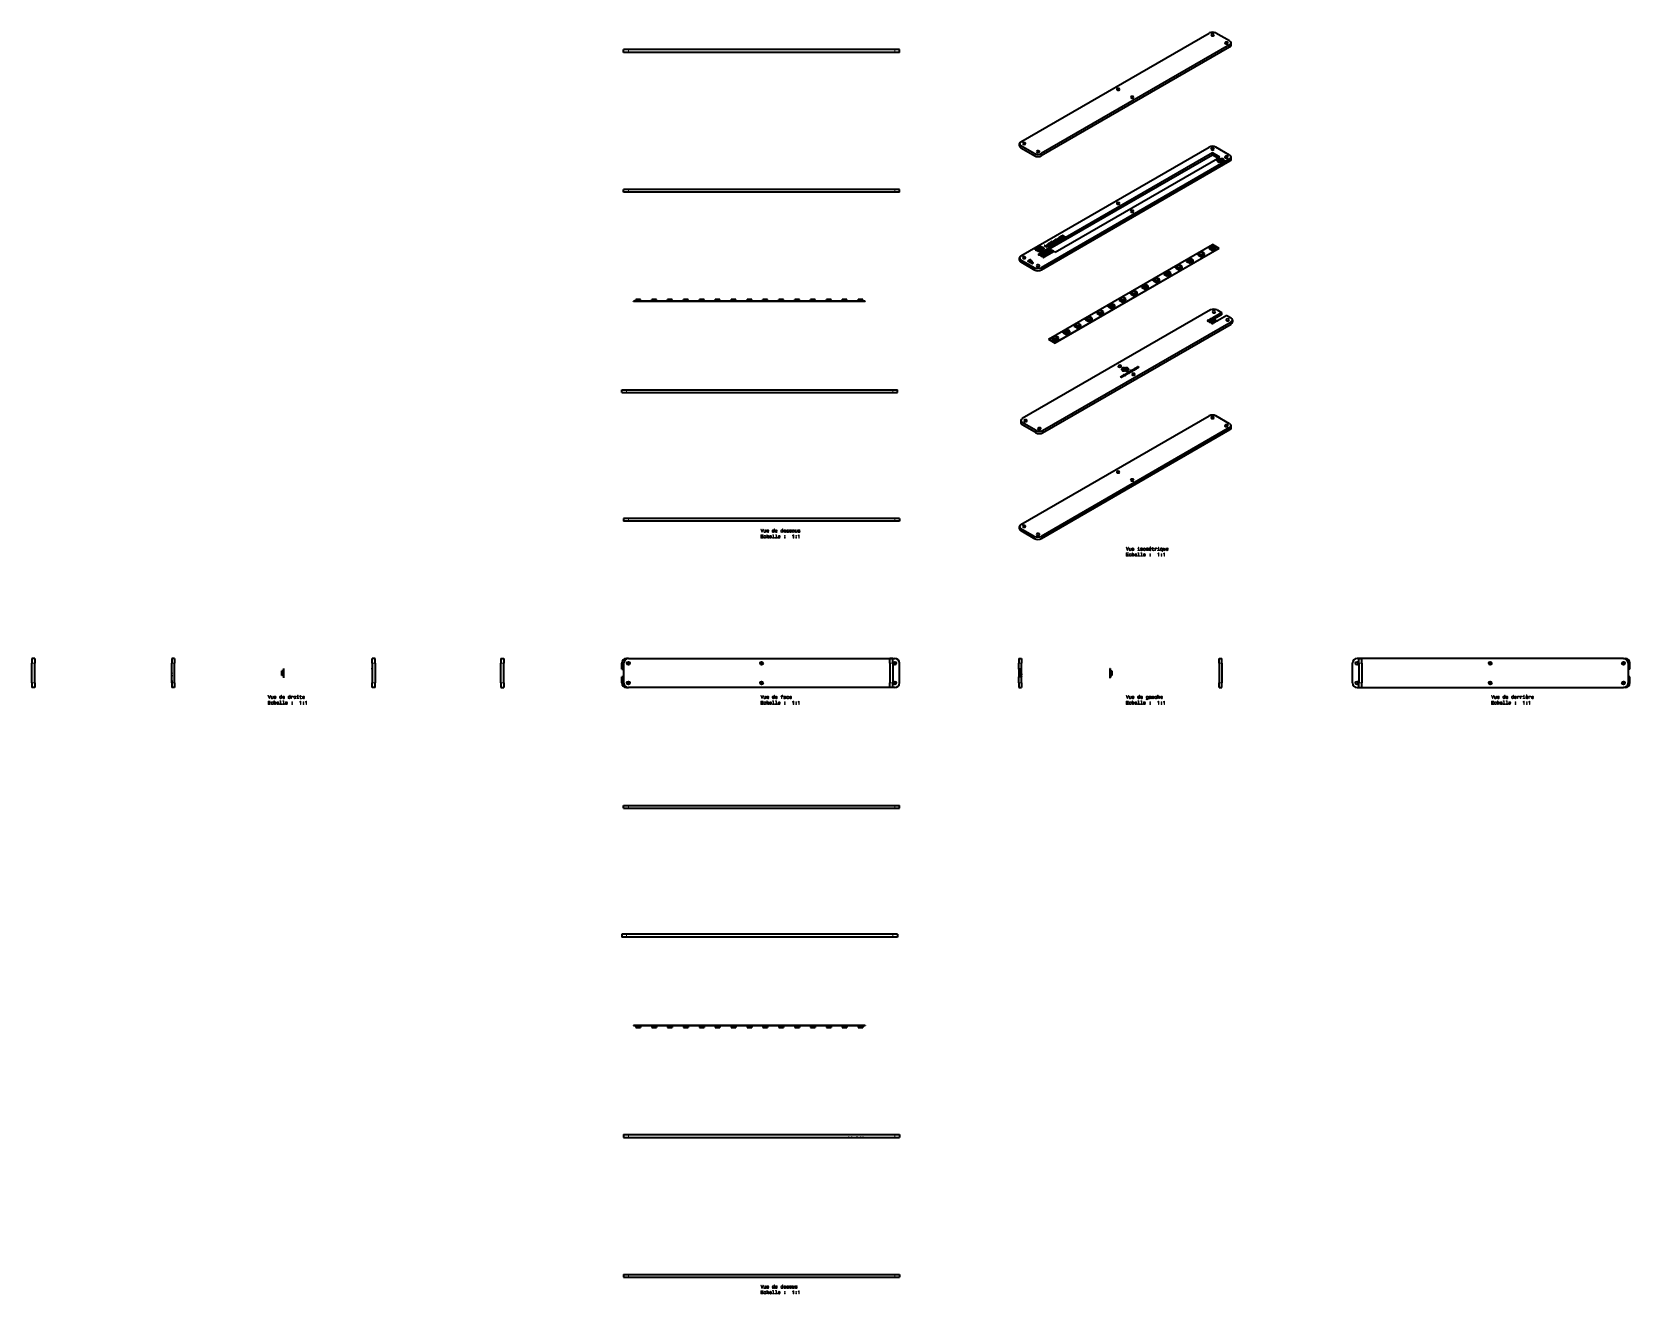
# Model space of a CAD drawing. Extents: x -452 to 1254, y -592 to 756.
import ezdxf

# ---------------------------------------------------------------- set-up
doc = ezdxf.new("R2010")
doc.units = 0

msp = doc.modelspace()

# ---------------------------------------------------------------- linework, layer by layer
at = {"color": 7, "lineweight": 35}
for p, q in [((603.7, 638.4), (804.8, 754.5)), ((469.2, 736.8), (184.8, 736.8)), ((469.2, 733.8), (184.8, 733.8)), ((826.7, 741.9), (625.6, 625.8)), ((826.7, 739.4), (625.6, 623.3)), ((603.7, 516.5), (804.8, 632.6)), ((826.7, 620), (625.6, 503.9)), ((826.7, 617.5), (625.6, 501.4)), ((808.3, 626.5), (632.7, 525.1)), ((808.3, 624), (634.8, 523.9)), ((640.5, 520.6), (816.1, 622)), ((469.2, 587.5), (184.8, 587.5)), ((469.2, 584.5), (184.8, 584.5)), ((633.4, 427.5), (808.3, 528.5)), ((815.4, 524.4), (640.5, 423.5)), ((815.4, 524.3), (640.5, 423.3)), ((437.7, 468), (190.3, 468)), ((437.7, 467.8), (190.3, 467.8)), ((806.3, 458.8), (605.2, 342.7)), ((627.1, 330), (828.2, 446.1)), ((627.1, 327.6), (828.2, 443.7)), ((182.8, 373.5), (467.1, 373.5)), ((182.8, 370.5), (467.1, 370.5)), ((603.7, 229.6), (804.8, 345.7)), ((826.7, 333.1), (625.6, 217)), ((826.7, 330.6), (625.6, 214.5)), ((469.2, 236.1), (184.8, 236.1)), ((469.2, 233.1), (184.8, 233.1)), ((184.8, 86.5), (469.2, 86.5)), ((1247.1, 86.5), (962.7, 86.5)), ((-451.9, 60.5), (-451.9, 81.5)), ((-448.9, 60.5), (-448.9, 81.5)), ((-302.6, 60.5), (-302.6, 81.5)), ((-299.6, 60.5), (-299.6, 81.5)), ((-88.6, 81.5), (-88.6, 60.5)), ((-85.6, 81.5), (-85.6, 60.5)), ((48.8, 60.5), (48.8, 81.5)), ((51.8, 60.5), (51.8, 81.5)), ((179.8, 81.5), (179.8, 60.5)), ((464.1, 81.5), (464.1, 60.5)), ((467.1, 81.5), (467.1, 60.5)), ((474.2, 60.5), (474.2, 81.5)), ((815.5, 81.5), (815.5, 60.5)), ((818.5, 81.5), (818.5, 60.5)), ((957.7, 60.5), (957.7, 81.5)), ((964.8, 81.5), (964.8, 60.5)), ((967.8, 81.5), (967.8, 60.5)), ((1252.1, 81.5), (1252.1, 60.5)), ((469.2, 55.5), (184.8, 55.5)), ((962.7, 55.5), (1247.1, 55.5)), ((184.8, -70.4), (469.2, -70.4)), ((184.8, -73.4), (469.2, -73.4)), ((467.1, -207.9), (182.8, -207.9)), ((467.1, -210.9), (182.8, -210.9)), ((190.3, -305.1), (437.7, -305.1)), ((190.3, -305.3), (437.7, -305.3)), ((184.8, -421.8), (469.2, -421.8)), ((184.8, -424.8), (469.2, -424.8)), ((184.8, -571.1), (469.2, -571.1)), ((184.8, -574.1), (469.2, -574.1))]:
    msp.add_line(p, q, dxfattribs=at)
at = {"color": 7, "lineweight": 35, "ltscale": 0.427422}
for p, q in [((826.7, 746), (811.9, 754.5)), ((826.7, 624.1), (811.9, 632.6)), ((826.7, 337.2), (811.9, 345.7)), ((620, 330), (605.2, 338.6)), ((620, 327.6), (605.2, 336.1))]:
    msp.add_line(p, q, dxfattribs=at)
at = {"color": 7, "lineweight": 35, "ltscale": 0.075}
for p, q in [((179.8, 733.8), (179.8, 736.8)), ((474.2, 733.8), (474.2, 736.8)), ((179.8, 584.5), (179.8, 587.5)), ((474.2, 584.5), (474.2, 587.5)), ((177.8, 370.5), (177.8, 373.5)), ((472.1, 370.5), (472.1, 373.5)), ((179.8, 236.1), (179.8, 233.1)), ((474.2, 236.1), (474.2, 233.1)), ((-448.9, 86.5), (-451.9, 86.5)), ((-299.6, 86.5), (-302.6, 86.5)), ((-85.6, 86.5), (-88.6, 86.5)), ((48.8, 86.5), (51.8, 86.5)), ((467.1, 86.5), (464.1, 86.5)), ((601.5, 86.5), (604.5, 86.5)), ((815.5, 86.5), (818.5, 86.5)), ((964.8, 86.5), (967.8, 86.5)), ((604.5, 75), (601.5, 75)), ((604.5, 74.5), (601.5, 74.5)), ((604.5, 72.9), (601.5, 72.9)), ((604.5, 71.8), (601.5, 71.8)), ((604.5, 70.2), (601.5, 70.2)), ((604.5, 69.1), (601.5, 69.1)), ((-448.9, 55.5), (-451.9, 55.5)), ((-299.6, 55.5), (-302.6, 55.5)), ((-85.6, 55.5), (-88.6, 55.5)), ((48.8, 55.5), (51.8, 55.5)), ((467.1, 55.5), (464.1, 55.5)), ((604.5, 67.5), (601.5, 67.5)), ((604.5, 66.9), (601.5, 66.9)), ((601.5, 55.5), (604.5, 55.5)), ((815.5, 55.5), (818.5, 55.5)), ((964.8, 55.5), (967.8, 55.5)), ((179.8, -73.4), (179.8, -70.4)), ((474.2, -73.4), (474.2, -70.4)), ((177.8, -207.9), (177.8, -210.9)), ((472.1, -207.9), (472.1, -210.9)), ((179.8, -421.8), (179.8, -424.8)), ((474.2, -421.8), (474.2, -424.8)), ((179.8, -571.1), (179.8, -574.1)), ((474.2, -571.1), (474.2, -574.1))]:
    msp.add_line(p, q, dxfattribs=at)
at = {"color": 7, "lineweight": 35, "ltscale": 0.125}
for p, q in [((184.8, 736.8), (179.8, 736.8)), ((184.8, 733.8), (179.8, 733.8)), ((474.2, 736.8), (469.2, 736.8)), ((474.2, 733.8), (469.2, 733.8)), ((184.8, 587.5), (179.8, 587.5)), ((184.8, 584.5), (179.8, 584.5)), ((474.2, 587.5), (469.2, 587.5)), ((474.2, 584.5), (469.2, 584.5)), ((197.8, 470), (192.8, 470)), ((214.8, 470), (209.8, 470)), ((231.7, 470), (226.7, 470)), ((248.7, 470), (243.7, 470)), ((265.6, 470), (260.6, 470)), ((282.6, 470), (277.6, 470)), ((299.6, 470), (294.6, 470)), ((316.5, 470), (311.5, 470)), ((333.5, 470), (328.5, 470)), ((350.4, 470), (345.4, 470)), ((367.4, 470), (362.4, 470)), ((384.3, 470), (379.3, 470)), ((401.3, 470), (396.3, 470)), ((418.2, 470), (413.2, 470)), ((435.2, 470), (430.2, 470)), ((177.8, 373.5), (182.8, 373.5)), ((177.8, 370.5), (182.8, 370.5)), ((467.1, 373.5), (472.1, 373.5)), ((467.1, 370.5), (472.1, 370.5)), ((184.8, 236.1), (179.8, 236.1)), ((184.8, 233.1), (179.8, 233.1)), ((474.2, 236.1), (469.2, 236.1)), ((474.2, 233.1), (469.2, 233.1)), ((-451.9, 86.5), (-451.9, 81.5)), ((-448.9, 86.5), (-448.9, 81.5)), ((-302.6, 86.5), (-302.6, 81.5)), ((-299.6, 86.5), (-299.6, 81.5)), ((-88.6, 81.5), (-88.6, 86.5)), ((-85.6, 81.5), (-85.6, 86.5)), ((48.8, 86.5), (48.8, 81.5)), ((51.8, 86.5), (51.8, 81.5)), ((464.1, 81.5), (464.1, 86.5)), ((467.1, 81.5), (467.1, 86.5)), ((601.5, 86.5), (601.5, 81.5)), ((604.5, 86.5), (604.5, 81.5)), ((815.5, 81.5), (815.5, 86.5)), ((818.5, 81.5), (818.5, 86.5)), ((964.8, 81.5), (964.8, 86.5)), ((967.8, 81.5), (967.8, 86.5)), ((-185.1, 68.5), (-185.1, 73.5)), ((701, 73.5), (701, 68.5)), ((-451.9, 60.5), (-451.9, 55.5)), ((-448.9, 60.5), (-448.9, 55.5)), ((-302.6, 60.5), (-302.6, 55.5)), ((-299.6, 60.5), (-299.6, 55.5)), ((-88.6, 55.5), (-88.6, 60.5)), ((-85.6, 55.5), (-85.6, 60.5)), ((48.8, 60.5), (48.8, 55.5)), ((51.8, 60.5), (51.8, 55.5)), ((464.1, 55.5), (464.1, 60.5)), ((467.1, 55.5), (467.1, 60.5)), ((601.5, 60.5), (601.5, 55.5)), ((604.5, 60.5), (604.5, 55.5)), ((815.5, 55.5), (815.5, 60.5)), ((818.5, 55.5), (818.5, 60.5)), ((964.8, 55.5), (964.8, 60.5)), ((967.8, 55.5), (967.8, 60.5)), ((179.8, -70.4), (184.8, -70.4)), ((179.8, -73.4), (184.8, -73.4)), ((469.2, -70.4), (474.2, -70.4)), ((469.2, -73.4), (474.2, -73.4)), ((182.8, -207.9), (177.8, -207.9)), ((182.8, -210.9), (177.8, -210.9)), ((472.1, -207.9), (467.1, -207.9)), ((472.1, -210.9), (467.1, -210.9)), ((192.8, -307.3), (197.8, -307.3)), ((209.8, -307.3), (214.8, -307.3)), ((226.7, -307.3), (231.7, -307.3)), ((243.7, -307.3), (248.7, -307.3)), ((260.6, -307.3), (265.6, -307.3)), ((277.6, -307.3), (282.6, -307.3)), ((294.6, -307.3), (299.6, -307.3)), ((311.5, -307.3), (316.5, -307.3)), ((328.5, -307.3), (333.5, -307.3)), ((345.4, -307.3), (350.4, -307.3)), ((362.4, -307.3), (367.4, -307.3)), ((379.3, -307.3), (384.3, -307.3)), ((396.3, -307.3), (401.3, -307.3)), ((413.2, -307.3), (418.2, -307.3)), ((430.2, -307.3), (435.2, -307.3)), ((179.8, -421.8), (184.8, -421.8)), ((179.8, -424.8), (184.8, -424.8)), ((469.2, -421.8), (474.2, -421.8)), ((469.2, -424.8), (474.2, -424.8)), ((179.8, -571.1), (184.8, -571.1)), ((179.8, -574.1), (184.8, -574.1)), ((469.2, -571.1), (474.2, -571.1)), ((469.2, -574.1), (474.2, -574.1))]:
    msp.add_line(p, q, dxfattribs=at)
at = {"color": 7, "lineweight": 13, "ltscale": 0.075}
for p, q in [((184.8, 733.8), (184.8, 736.8)), ((469.2, 733.8), (469.2, 736.8)), ((184.8, 584.5), (184.8, 587.5)), ((469.2, 584.5), (469.2, 587.5)), ((182.8, 370.5), (182.8, 373.5)), ((467.1, 370.5), (467.1, 373.5)), ((184.8, 236.1), (184.8, 233.1)), ((469.2, 236.1), (469.2, 233.1)), ((-448.9, 81.5), (-451.9, 81.5)), ((-299.6, 81.5), (-302.6, 81.5)), ((-85.6, 81.5), (-88.6, 81.5)), ((48.8, 81.5), (51.8, 81.5)), ((467.1, 81.5), (464.1, 81.5)), ((601.5, 81.5), (604.5, 81.5)), ((604.5, 73.5), (601.5, 73.5)), ((604.5, 68.5), (601.5, 68.5)), ((815.5, 81.5), (818.5, 81.5)), ((964.8, 81.5), (967.8, 81.5)), ((-448.9, 60.5), (-451.9, 60.5)), ((-299.6, 60.5), (-302.6, 60.5)), ((-85.6, 60.5), (-88.6, 60.5)), ((48.8, 60.5), (51.8, 60.5)), ((467.1, 60.5), (464.1, 60.5)), ((601.5, 60.5), (604.5, 60.5)), ((815.5, 60.5), (818.5, 60.5)), ((964.8, 60.5), (967.8, 60.5)), ((184.8, -73.4), (184.8, -70.4)), ((469.2, -73.4), (469.2, -70.4)), ((182.8, -207.9), (182.8, -210.9)), ((467.1, -207.9), (467.1, -210.9)), ((184.8, -421.8), (184.8, -424.8)), ((469.2, -421.8), (469.2, -424.8)), ((184.8, -571.1), (184.8, -574.1)), ((469.2, -571.1), (469.2, -574.1))]:
    msp.add_line(p, q, dxfattribs=at)
at = {"color": 7, "lineweight": 13, "ltscale": 0.061238}
for p, q in [((826.7, 739.4), (826.7, 741.9)), ((603.7, 631.9), (603.7, 634.3)), ((826.7, 617.5), (826.7, 620)), ((631.5, 521.1), (631.5, 518.7))]:
    msp.add_line(p, q, dxfattribs=at)
at = {"color": 7, "lineweight": 35, "ltscale": 0.061238}
for p, q in [((828.2, 741.5), (828.2, 743.9)), ((808.3, 626.5), (808.3, 624))]:
    msp.add_line(p, q, dxfattribs=at)
at = {"color": 7, "lineweight": 35, "ltscale": 0.061237}
for p, q in [((602.3, 633.9), (602.3, 636.4)), ((828.2, 619.6), (828.2, 622)), ((602.3, 512), (602.3, 514.5)), ((817.9, 456.1), (817.9, 453.7)), ((829.6, 448.2), (829.6, 445.7)), ((603.7, 340.6), (603.7, 338.2)), ((828.2, 332.7), (828.2, 335.1)), ((602.3, 225.1), (602.3, 227.6))]:
    msp.add_line(p, q, dxfattribs=at)
at = {"color": 7, "lineweight": 35, "ltscale": 0.427421}
for p, q in [((603.7, 634.3), (618.6, 625.8)), ((603.7, 510), (618.6, 501.4)), ((603.7, 225.5), (618.6, 217)), ((603.7, 223.1), (618.6, 214.5))]:
    msp.add_line(p, q, dxfattribs=at)
at = {"color": 7, "lineweight": 35, "ltscale": 0.42742}
for p, q in [((603.7, 631.9), (618.6, 623.3)), ((603.7, 512.4), (618.6, 503.9))]:
    msp.add_line(p, q, dxfattribs=at)
at = {"color": 7, "lineweight": 13, "ltscale": 0.061237}
for p, q in [((618.6, 623.3), (618.6, 625.8)), ((625.6, 623.3), (625.6, 625.8)), ((603.7, 510), (603.7, 512.4)), ((618.6, 501.4), (618.6, 503.9)), ((625.6, 501.4), (625.6, 503.9)), ((828.2, 443.7), (828.2, 446.1)), ((605.2, 336.1), (605.2, 338.6)), ((620, 327.6), (620, 330)), ((627.1, 327.6), (627.1, 330)), ((826.7, 333.1), (826.7, 330.6)), ((603.7, 225.5), (603.7, 223.1)), ((618.6, 217), (618.6, 214.5)), ((625.6, 217), (625.6, 214.5))]:
    msp.add_line(p, q, dxfattribs=at)
at = {"color": 7, "lineweight": 35, "ltscale": 0.224536}
msp.add_line((816.1, 622), (808.3, 626.5), dxfattribs=at)
at = {"color": 7, "lineweight": 35, "ltscale": 0.163298}
msp.add_line((814, 620.8), (808.3, 624), dxfattribs=at)
at = {"color": 7, "lineweight": 35, "ltscale": 0.000151093}
for p, q in [((813.3, 618.5), (813.3, 618.5)), ((813.3, 618.4), (813.3, 618.4)), ((711.4, 395.3), (711.4, 395.3)), ((711.4, 395.2), (711.4, 395.2))]:
    msp.add_line(p, q, dxfattribs=at)
at = {"color": 7, "lineweight": 35, "ltscale": 0.002042}
for p, q in [((813.3, 618.5), (813.3, 618.4)), ((813.3, 618.5), (813.3, 618.4)), ((814.1, 619.1), (814.1, 619)), ((814.2, 619.7), (814.2, 619.6)), ((814.2, 617.2), (814.2, 617.2)), ((814.6, 617.8), (814.6, 617.8)), ((814.9, 618.3), (814.9, 618.2)), ((815.4, 618.3), (815.4, 618.2)), ((815.5, 618), (815.5, 618)), ((816, 618.3), (816, 618.2)), ((816, 617.9), (816, 617.9)), ((816.2, 618.4), (816.2, 618.3)), ((816.3, 618.1), (816.3, 618)), ((816.5, 618.3), (816.5, 618.2)), ((816.5, 618), (816.5, 617.9)), ((816.7, 619.4), (816.7, 619.3)), ((816.8, 618.1), (816.8, 618)), ((816.8, 617.5), (816.8, 617.4)), ((816.9, 619.5), (816.9, 619.4)), ((817, 618.9), (817, 618.8)), ((817, 617.6), (817, 617.6)), ((817.2, 619), (817.2, 618.9)), ((817.2, 618.8), (817.2, 618.7)), ((817.3, 618.8), (817.3, 618.7)), ((817.3, 617.3), (817.3, 617.2)), ((817.6, 618.6), (817.6, 618.5)), ((817.8, 618.5), (817.8, 618.4)), ((817.9, 619), (817.9, 619)), ((818.8, 618.4), (818.8, 618.3)), ((819.8, 619.7), (819.8, 619.6)), ((819.8, 617.2), (819.8, 617.2)), ((819.9, 619.1), (819.9, 619)), ((820.7, 618.5), (820.7, 618.4)), ((633.2, 529.1), (633.2, 529)), ((633.9, 529.2), (633.9, 529.2)), ((633.9, 529.2), (633.9, 529.2)), ((635.1, 530.6), (635.1, 530.5)), ((636.7, 529.7), (636.7, 529.6)), ((638.5, 531.9), (638.5, 531.8)), ((639, 532.3), (639, 532.3)), ((639.1, 532.3), (639.1, 532.2)), ((639.3, 531.2), (639.3, 531.2)), ((639.8, 532.6), (639.8, 532.6)), ((639.8, 532.6), (639.8, 532.6)), ((639.9, 531.5), (639.9, 531.5)), ((640.1, 532.7), (640.1, 532.6)), ((640.9, 532.1), (640.9, 532)), ((641.5, 532.5), (641.5, 532.4)), ((642.8, 533.2), (642.8, 533.1)), ((642.9, 533.2), (642.9, 533.1)), ((643, 533.7), (643, 533.6)), ((643, 533.1), (643, 533)), ((643.3, 534.3), (643.3, 534.2)), ((643.6, 535), (643.6, 534.9)), ((643.6, 533.6), (643.6, 533.5)), ((643.8, 533.8), (643.8, 533.7)), ((644, 533.9), (644, 533.8)), ((644.6, 535.7), (644.6, 535.6)), ((644.8, 535.6), (644.8, 535.6)), ((644.9, 534.7), (644.9, 534.6)), ((645, 534.7), (645, 534.6)), ((645.1, 534.6), (645.1, 534.6)), ((645.1, 534.6), (645.1, 534.5)), ((645.2, 533.9), (645.2, 533.8)), ((645.4, 533.9), (645.4, 533.9)), ((645.8, 534.3), (645.8, 534.2)), ((646.3, 536.3), (646.3, 536.2)), ((646.4, 537.4), (646.4, 537.4)), ((646.5, 536.2), (646.5, 536.1)), ((647, 536.6), (647, 536.5)), ((648.3, 537.8), (648.3, 537.7)), ((648.5, 537.9), (648.5, 537.9)), ((648.5, 536.4), (648.5, 536.3)), ((648.8, 537.8), (648.8, 537.7)), ((650.1, 537.4), (650.1, 537.3)), ((614.3, 512), (614.3, 511.9)), ((619.1, 523.5), (619.1, 523.4)), ((619.3, 523.9), (619.3, 523.9)), ((621, 524.5), (621, 524.4)), ((621.1, 523.1), (621.1, 523)), ((621.2, 523.7), (621.2, 523.6)), ((621.2, 523.1), (621.2, 523)), ((621.3, 524.7), (621.3, 524.7)), ((621.3, 524.7), (621.3, 524.6)), ((621.3, 523.7), (621.3, 523.6)), ((621.4, 523.2), (621.4, 523.1)), ((622, 525.1), (622, 525)), ((622.3, 523.4), (622.3, 523.3)), ((622.3, 523.3), (622.3, 523.3)), ((622.3, 523.3), (622.3, 523.2)), ((622.4, 523.1), (622.4, 523.1)), ((622.4, 523.1), (622.4, 523)), ((622.8, 523.4), (622.8, 523.3)), ((622.8, 523.3), (622.8, 523.2)), ((623.9, 527), (623.9, 526.9)), ((623.9, 527), (623.9, 526.9)), ((623.9, 522.2), (623.9, 522.2)), ((624.2, 527), (624.2, 526.9)), ((624.2, 524.2), (624.2, 524.1)), ((624.3, 522.2), (624.3, 522.1)), ((624.4, 522.8), (624.4, 522.7)), ((624.4, 522.8), (624.4, 522.7)), ((624.5, 524.2), (624.5, 524.1)), ((624.5, 522.7), (624.5, 522.6)), ((624.6, 526.9), (624.6, 526.9)), ((624.6, 524.2), (624.6, 524.1)), ((624.8, 525), (624.8, 524.9)), ((624.8, 524.9), (624.8, 524.8)), ((624.9, 523), (624.9, 522.9)), ((624.9, 522.6), (624.9, 522.5)), ((624.9, 522.5), (624.9, 522.4)), ((625, 523), (625, 522.9)), ((625, 523), (625, 522.9)), ((625.1, 523), (625.1, 522.9)), ((625.2, 523), (625.2, 522.9)), ((625.3, 525.4), (625.3, 525.3)), ((625.5, 525.5), (625.5, 525.5)), ((625.6, 523), (625.6, 522.9)), ((625.6, 523), (625.6, 522.9)), ((625.6, 523), (625.6, 522.9)), ((625.6, 522.9), (625.6, 522.9)), ((625.6, 522.9), (625.6, 522.8)), ((625.9, 522.8), (625.9, 522.7)), ((625.9, 522.8), (625.9, 522.7)), ((626.1, 523.3), (626.1, 523.2)), ((626.2, 525.7), (626.2, 525.6)), ((626.4, 523.3), (626.4, 523.2)), ((626.5, 523.4), (626.5, 523.3)), ((626.5, 523.3), (626.5, 523.3)), ((627.5, 525.4), (627.5, 525.3)), ((627.7, 525.3), (627.7, 525.2)), ((627.8, 525.2), (627.8, 525.2)), ((631.1, 526.4), (631.1, 526.4)), ((631.6, 527.8), (631.6, 527.7)), ((631.8, 527.6), (631.8, 527.5)), ((631.9, 527.5), (631.9, 527.4)), ((633.3, 528.8), (633.3, 528.7)), ((633.4, 527.8), (633.4, 527.7)), ((633.5, 527.8), (633.5, 527.7)), ((634.7, 528.6), (634.7, 528.5)), ((634.9, 528.6), (634.9, 528.6)), ((612.3, 510.7), (612.3, 510.7)), ((612.4, 511.6), (612.4, 511.5)), ((612.5, 511), (612.5, 510.9)), ((612.7, 511.4), (612.7, 511.3)), ((613.3, 511.5), (613.3, 511.4)), ((614.1, 509.6), (614.1, 509.5)), ((614.4, 509.8), (614.4, 509.7)), ((616, 508.8), (616, 508.7)), ((616.1, 508.5), (616.1, 508.4)), ((616.4, 509.5), (616.4, 509.5)), ((616.7, 509), (616.7, 508.9)), ((711.4, 395.3), (711.4, 395.2)), ((711.4, 395.3), (711.4, 395.2)), ((712.2, 396), (712.2, 395.9)), ((712.7, 394.7), (712.7, 394.6)), ((712.9, 395.2), (712.9, 395.1)), ((713.4, 395.2), (713.4, 395.1)), ((713.6, 394.9), (713.6, 394.8)), ((714, 394.8), (714, 394.7)), ((714.1, 395.1), (714.1, 395.1)), ((714.3, 395.3), (714.3, 395.2)), ((714.3, 395), (714.3, 394.9)), ((714.6, 394.8), (714.6, 394.7)), ((714.7, 396.3), (714.7, 396.2)), ((715, 396.3), (715, 396.2)), ((715.1, 395.8), (715.1, 395.7)), ((715.3, 395.7), (715.3, 395.6)), ((715.4, 394.1), (715.4, 394)), ((715.7, 395.5), (715.7, 395.4)), ((715.9, 395.4), (715.9, 395.3)), ((716.9, 395.3), (716.9, 395.2)), ((717.9, 396), (717.9, 395.9)), ((717.9, 394.1), (717.9, 394)), ((719.1, 392.4), (719.1, 392.3)), ((721.4, 392.7), (721.4, 392.6)), ((722.1, 393.9), (722.1, 393.9)), ((722.2, 394), (722.2, 393.9)), ((725.2, 395.7), (725.2, 395.6)), ((725.7, 396.2), (725.7, 396.1)), ((726.4, 395.7), (726.4, 395.6)), ((726.5, 395.7), (726.5, 395.7)), ((727.6, 397.1), (727.6, 397)), ((727.7, 397.2), (727.7, 397.1)), ((728.3, 397.5), (728.3, 397.4)), ((711.2, 387.7), (711.2, 387.6)), ((711.3, 387.6), (711.3, 387.5)), ((711.5, 387.1), (711.5, 387)), ((712.1, 388.4), (712.1, 388.3)), ((712.3, 387.5), (712.3, 387.4)), ((713.8, 388.5), (713.8, 388.4)), ((714.6, 389.6), (714.6, 389.6)), ((714.6, 389.5), (714.6, 389.5)), ((714.9, 389), (714.9, 388.9)), ((716.2, 390.5), (716.2, 390.4)), ((716.3, 390.6), (716.3, 390.5)), ((716.9, 390.9), (716.9, 390.8)), ((717, 391), (717, 391)), ((718.1, 391.7), (718.1, 391.6)), ((718.3, 391.4), (718.3, 391.3)), ((719.3, 391.6), (719.3, 391.6)), ((720.3, 392.1), (720.3, 392))]:
    msp.add_line(p, q, dxfattribs=at)
at = {"color": 7, "lineweight": 35, "ltscale": 0.001207}
msp.add_line((814.2, 619), (814.1, 619), dxfattribs=at)
at = {"color": 7, "lineweight": 13, "ltscale": 0.002042}
for p, q in [((814.2, 620.1), (814.2, 620)), ((815.7, 618.2), (815.7, 618.1)), ((815.7, 617.9), (815.7, 617.9)), ((816, 618.3), (816, 618.2)), ((816, 618.3), (816, 618.2)), ((816.3, 618.1), (816.3, 618)), ((816.5, 617.9), (816.5, 617.9)), ((816.6, 617.9), (816.6, 617.9)), ((816.7, 619), (816.7, 618.9)), ((817, 619.4), (817, 619.3)), ((817, 619), (817, 618.9)), ((817.2, 619), (817.2, 618.9)), ((817.3, 619), (817.3, 618.9)), ((817.4, 618.8), (817.4, 618.7)), ((817.5, 618.8), (817.5, 618.7)), ((817.7, 618.7), (817.7, 618.6)), ((817.9, 618.4), (817.9, 618.4)), ((818.7, 619.2), (818.7, 619.1)), ((819.1, 619.2), (819.1, 619.2)), ((819.6, 616.9), (819.6, 616.9)), ((819.8, 620.1), (819.8, 620)), ((633.2, 529.8), (633.2, 529.7)), ((633.2, 529.8), (633.2, 529.7)), ((633.4, 529.8), (633.4, 529.7)), ((633.6, 529.3), (633.6, 529.2)), ((634.7, 530.6), (634.7, 530.6)), ((636.8, 531.9), (636.8, 531.8)), ((636.9, 531.9), (636.9, 531.8)), ((637.1, 531.9), (637.1, 531.8)), ((637.2, 531.9), (637.2, 531.8)), ((637.4, 531.5), (637.4, 531.4)), ((638.4, 532.2), (638.4, 532.1)), ((638.6, 531.8), (638.6, 531.7)), ((638.8, 531.7), (638.8, 531.6)), ((639, 530.8), (639, 530.7)), ((639.3, 531.8), (639.3, 531.8)), ((639.4, 532.7), (639.4, 532.6)), ((639.5, 532.7), (639.5, 532.6)), ((639.5, 531.3), (639.5, 531.2)), ((639.7, 532.7), (639.7, 532.7)), ((639.8, 531.4), (639.8, 531.3)), ((639.9, 532.9), (639.9, 532.9)), ((639.9, 531.5), (639.9, 531.4)), ((640.4, 532.4), (640.4, 532.3)), ((640.7, 534.1), (640.7, 534)), ((640.9, 534.1), (640.9, 534)), ((641, 532), (641, 531.9)), ((641.1, 532.2), (641.1, 532.1)), ((641.6, 531.6), (641.6, 531.6)), ((642.1, 534.2), (642.1, 534.2)), ((642.4, 534.4), (642.4, 534.4)), ((642.4, 533.2), (642.4, 533.1)), ((643.2, 534.2), (643.2, 534.1)), ((643.4, 535), (643.4, 534.9)), ((643.6, 534.4), (643.6, 534.4)), ((644.5, 535.6), (644.5, 535.5)), ((645.2, 536.7), (645.2, 536.6)), ((645.3, 536.8), (645.3, 536.7)), ((645.5, 536.8), (645.5, 536.7)), ((646.3, 537.4), (646.3, 537.3)), ((647, 537.7), (647, 537.7)), ((647.1, 537.8), (647.1, 537.7)), ((647.3, 537.8), (647.3, 537.7)), ((647.4, 535.7), (647.4, 535.6)), ((647.6, 537.4), (647.6, 537.3)), ((647.7, 537.4), (647.7, 537.4)), ((647.8, 537.4), (647.8, 537.4)), ((648, 538.1), (648, 538.1)), ((648.2, 538.1), (648.2, 538.1)), ((648.2, 537.7), (648.2, 537.6)), ((648.8, 538.1), (648.8, 538)), ((649, 538.1), (649, 538)), ((649, 538.1), (649, 538)), ((649.2, 536.7), (649.2, 536.6)), ((649.5, 537.4), (649.5, 537.3)), ((649.7, 537.3), (649.7, 537.3)), ((650.4, 537.4), (650.4, 537.3)), ((612.8, 511.9), (612.8, 511.8)), ((613.4, 512.2), (613.4, 512.2)), ((614.1, 512.3), (614.1, 512.3)), ((619.2, 523.7), (619.2, 523.6)), ((619.2, 523.5), (619.2, 523.5)), ((619.1, 523.5), (619.1, 523.4)), ((619.3, 524), (619.3, 523.9)), ((619.3, 524), (619.3, 523.9)), ((619.6, 524.1), (619.6, 524)), ((620, 524.1), (620, 524)), ((620.4, 524), (620.4, 523.9)), ((620.5, 524), (620.5, 523.9)), ((620.7, 523.9), (620.7, 523.8)), ((621, 523.8), (621, 523.7)), ((621, 522.9), (621, 522.8)), ((621.2, 524.6), (621.2, 524.5)), ((622.3, 523.3), (622.3, 523.2)), ((622.5, 525.2), (622.5, 525.1)), ((622.5, 523), (622.5, 522.9)), ((623.2, 523.2), (623.2, 523.1)), ((623.4, 523.9), (623.4, 523.8)), ((623.6, 526.9), (623.6, 526.8)), ((623.7, 523.1), (623.7, 523)), ((623.7, 522.3), (623.7, 522.2)), ((623.7, 522.3), (623.7, 522.2)), ((623.8, 527), (623.8, 526.9)), ((623.8, 525.3), (623.8, 525.2)), ((623.8, 523.1), (623.8, 523)), ((624, 527), (624, 526.9)), ((624.1, 523.1), (624.1, 523)), ((624.1, 523.1), (624.1, 523)), ((624.4, 523), (624.4, 522.9)), ((624.5, 523), (624.5, 522.9)), ((624.5, 522.7), (624.5, 522.6)), ((624.5, 522.2), (624.5, 522.2)), ((624.6, 524.2), (624.6, 524.1)), ((624.7, 522.3), (624.7, 522.2)), ((624.8, 526.8), (624.8, 526.7)), ((624.8, 523), (624.8, 522.9)), ((624.8, 523), (624.8, 522.9)), ((624.8, 522.4), (624.8, 522.3)), ((624.9, 524.8), (624.9, 524.7)), ((625, 525.3), (625, 525.2)), ((625, 523), (625, 522.9)), ((625.1, 523.6), (625.1, 523.5)), ((625.1, 523.6), (625.1, 523.5)), ((625.2, 523.6), (625.2, 523.5)), ((625.2, 523.6), (625.2, 523.5)), ((625.2, 523.6), (625.2, 523.6)), ((625.2, 523), (625.2, 522.9)), ((625.3, 525.4), (625.3, 525.4)), ((625.4, 525.5), (625.4, 525.4)), ((625.4, 523.6), (625.4, 523.5)), ((625.4, 523.6), (625.4, 523.5)), ((625.4, 523.6), (625.4, 523.5)), ((625.5, 523), (625.5, 522.9)), ((625.6, 523.5), (625.6, 523.4)), ((625.9, 523.4), (625.9, 523.3)), ((626, 522.6), (626, 522.5)), ((626, 522.5), (626, 522.4)), ((626.1, 525.7), (626.1, 525.6)), ((626.1, 523.3), (626.1, 523.2)), ((626.1, 523.3), (626.1, 523.2)), ((626.1, 523.3), (626.1, 523.2)), ((626.1, 522.5), (626.1, 522.4)), ((626.2, 522.2), (626.2, 522.1)), ((626.2, 522.2), (626.2, 522.2)), ((626.2, 522), (626.2, 521.9)), ((626.3, 523.3), (626.3, 523.2)), ((626.4, 523.3), (626.4, 523.2)), ((626.5, 525.6), (626.5, 525.5)), ((626.5, 525.6), (626.5, 525.5)), ((626.5, 523.3), (626.5, 523.3)), ((626.8, 523.7), (626.8, 523.6)), ((627.2, 525.4), (627.2, 525.4)), ((627.5, 525.3), (627.5, 525.3)), ((627.7, 525.3), (627.7, 525.2)), ((627.8, 525.2), (627.8, 525.1)), ((628, 525), (628, 524.9)), ((628.2, 524.8), (628.2, 524.7)), ((628.2, 524.8), (628.2, 524.7)), ((628.4, 524.5), (628.4, 524.5)), ((628.5, 524.4), (628.5, 524.4)), ((629.1, 527.4), (629.1, 527.4)), ((629.3, 527.4), (629.3, 527.4)), ((633, 528.2), (633, 528.1)), ((633, 527.5), (633, 527.4)), ((633.2, 527.6), (633.2, 527.6)), ((633.6, 528.4), (633.6, 528.4)), ((634.5, 528.4), (634.5, 528.3)), ((635.4, 528.7), (635.4, 528.6)), ((612.2, 511.1), (612.2, 511)), ((612.3, 511.6), (612.3, 511.5)), ((612.6, 511.2), (612.6, 511.1)), ((613.2, 509.9), (613.2, 509.8)), ((613.9, 510.2), (613.9, 510.1)), ((614.1, 511.8), (614.1, 511.7)), ((614.1, 510.4), (614.1, 510.4)), ((614.2, 510.5), (614.2, 510.4)), ((614.2, 509.6), (614.2, 509.5)), ((614.4, 510.1), (614.4, 510)), ((615, 511), (615, 510.9)), ((615.1, 510), (615.1, 509.9)), ((615.2, 508.8), (615.2, 508.7)), ((615.7, 509.2), (615.7, 509.1)), ((616, 510.5), (616, 510.5)), ((616.3, 508.7), (616.3, 508.7)), ((616.5, 509.6), (616.5, 509.5)), ((712.3, 396.9), (712.3, 396.8)), ((713.7, 394.8), (713.7, 394.7)), ((714, 395.1), (714, 395.1)), ((714.6, 394.8), (714.6, 394.7)), ((714.6, 394.8), (714.6, 394.7)), ((714.7, 395.8), (714.7, 395.8)), ((715, 395.8), (715, 395.8)), ((715.1, 396.2), (715.1, 396.2)), ((715.6, 395.7), (715.6, 395.6)), ((715.9, 395.3), (715.9, 395.2)), ((716.7, 396), (716.7, 396)), ((717.2, 396.1), (717.2, 396)), ((717.8, 396.9), (717.8, 396.8)), ((719, 392.4), (719, 392.3)), ((720.8, 392.7), (720.8, 392.6)), ((720.9, 394), (720.9, 393.9)), ((721, 394), (721, 393.9)), ((721, 393.5), (721, 393.4)), ((721.4, 393.8), (721.4, 393.7)), ((721.5, 393.8), (721.5, 393.7)), ((725.4, 395.5), (725.4, 395.4)), ((725.4, 395), (725.4, 394.9)), ((726.3, 396.7), (726.3, 396.6)), ((727.3, 397.2), (727.3, 397.1)), ((727.4, 397.2), (727.4, 397.1)), ((727.5, 397.1), (727.5, 397)), ((727.5, 396.7), (727.5, 396.6)), ((727.9, 396.9), (727.9, 396.8)), ((728.8, 398), (728.8, 397.9)), ((729.2, 397.9), (729.2, 397.8)), ((710.3, 387.4), (710.3, 387.3)), ((711, 387.8), (711, 387.7)), ((711.4, 387.1), (711.4, 387)), ((711.7, 388.2), (711.7, 388.1)), ((713.1, 388.1), (713.1, 388)), ((713.4, 389.2), (713.4, 389.1)), ((713.9, 388.5), (713.9, 388.4)), ((714.3, 389.7), (714.3, 389.6)), ((714.8, 389.1), (714.8, 389)), ((715.1, 390.2), (715.1, 390.1)), ((715.1, 390.2), (715.1, 390.1)), ((715.6, 389.5), (715.6, 389.4)), ((715.9, 390.6), (715.9, 390.5)), ((716.4, 389.8), (716.4, 389.8)), ((716.5, 390.3), (716.5, 390.3)), ((717, 391.3), (717, 391.2)), ((717.2, 390.8), (717.2, 390.7)), ((717.4, 391.4), (717.4, 391.3)), ((718.2, 392), (718.2, 391.9)), ((719.3, 392), (719.3, 391.9))]:
    msp.add_line(p, q, dxfattribs=at)
at = {"color": 7, "lineweight": 13, "ltscale": 0.00204}
for p, q in [((814.4, 616.9), (814.4, 616.9)), ((814.6, 618.2), (814.6, 618.1)), ((815.1, 618.2), (815.1, 618.1)), ((816.1, 618.6), (816.1, 618.6)), ((817.3, 619.2), (817.3, 619.1)), ((817.8, 618.7), (817.8, 618.6)), ((818, 617.9), (818, 617.8)), ((635.3, 531), (635.3, 530.9)), ((637.5, 531.6), (637.5, 531.5)), ((637.7, 531.6), (637.7, 531.5)), ((638.7, 532.3), (638.7, 532.2)), ((639.8, 531.9), (639.8, 531.8)), ((640, 533.1), (640, 533)), ((640.1, 531.8), (640.1, 531.7)), ((640.6, 534.1), (640.6, 534)), ((641.3, 532.3), (641.3, 532.2)), ((641.5, 533), (641.5, 532.9)), ((643.1, 533.6), (643.1, 533.5)), ((643.3, 533.5), (643.3, 533.4)), ((644.4, 534), (644.4, 533.9)), ((647.4, 537.7), (647.4, 537.7)), ((647.9, 538.1), (647.9, 538)), ((613.1, 512.1), (613.1, 512)), ((614.3, 512.2), (614.3, 512.2)), ((619.2, 523.8), (619.2, 523.7)), ((619.2, 523.7), (619.2, 523.6)), ((620.1, 524), (620.1, 524)), ((620.4, 524), (620.4, 523.9)), ((620.7, 523.9), (620.7, 523.8)), ((621, 524.5), (621, 524.4)), ((621.2, 523.7), (621.2, 523.6)), ((623.1, 523.2), (623.1, 523.1)), ((624.1, 524.1), (624.1, 524.1)), ((624.5, 526.9), (624.5, 526.9)), ((624.5, 526.9), (624.5, 526.9)), ((624.5, 524.5), (624.5, 524.5)), ((624.5, 522.3), (624.5, 522.2)), ((624.6, 524.2), (624.6, 524.1)), ((624.8, 525), (624.8, 525)), ((625.5, 525.5), (625.5, 525.5)), ((625.6, 523), (625.6, 522.9)), ((626.2, 522), (626.2, 521.9)), ((626.2, 522), (626.2, 521.9)), ((626.3, 523.3), (626.3, 523.2)), ((627.1, 525.5), (627.1, 525.4)), ((627.1, 525.5), (627.1, 525.4)), ((629, 527.4), (629, 527.3)), ((631.3, 528), (631.3, 527.9)), ((631.6, 528.2), (631.6, 528.1)), ((631.9, 526.9), (631.9, 526.8)), ((632.1, 526.9), (632.1, 526.8)), ((632.2, 526.9), (632.2, 526.8))]:
    msp.add_line(p, q, dxfattribs=at)
at = {"color": 7, "lineweight": 35, "ltscale": 0.001186}
for p, q in [((814.6, 617.8), (814.6, 617.7)), ((712.7, 394.6), (712.6, 394.6))]:
    msp.add_line(p, q, dxfattribs=at)
at = {"color": 7, "lineweight": 35, "ltscale": 0.0046}
for p, q in [((815.1, 618.2), (815, 618.3)), ((815.1, 618.1), (815, 618.2)), ((713.2, 395), (713.1, 395.2)), ((713.2, 395), (713.1, 395.1))]:
    msp.add_line(p, q, dxfattribs=at)
at = {"color": 7, "lineweight": 35, "ltscale": 0.00204}
for p, q in [((815, 618.3), (815, 618.2)), ((816.8, 619.6), (816.8, 619.5)), ((817.5, 618.6), (817.5, 618.6)), ((818.1, 618.9), (818.1, 618.8)), ((818.1, 617.7), (818.1, 617.6)), ((819.4, 617.8), (819.4, 617.8)), ((637.1, 529.9), (637.1, 529.8)), ((637.5, 530.4), (637.5, 530.3)), ((639.7, 532.7), (639.7, 532.6)), ((643.3, 534.9), (643.3, 534.9)), ((645.5, 534.1), (645.5, 534)), ((646.6, 537.4), (646.6, 537.3)), ((646.6, 536.5), (646.6, 536.4)), ((647, 536.6), (647, 536.5)), ((650.3, 537.4), (650.3, 537.3)), ((619.3, 523.9), (619.3, 523.9)), ((620, 524.1), (620, 524)), ((621.3, 524.7), (621.3, 524.6)), ((621.7, 525), (621.7, 524.9)), ((623.3, 524), (623.3, 523.9)), ((624, 527), (624, 526.9)), ((624.2, 527), (624.2, 526.9)), ((624.4, 522.8), (624.4, 522.8)), ((624.5, 524.2), (624.5, 524.1)), ((624.8, 525), (624.8, 525)), ((624.8, 523.9), (624.8, 523.9)), ((624.8, 523), (624.8, 522.9)), ((625, 525.3), (625, 525.2)), ((625.4, 523.6), (625.4, 523.5)), ((626.2, 525.7), (626.2, 525.6)), ((627.1, 523.8), (627.1, 523.7)), ((632.6, 528.1), (632.6, 528)), ((633.2, 527.8), (633.2, 527.7))]:
    msp.add_line(p, q, dxfattribs=at)
at = {"color": 7, "lineweight": 35, "ltscale": 0.013694}
msp.add_line((815.1, 618.1), (815.5, 617.9), dxfattribs=at)
at = {"color": 7, "lineweight": 35, "ltscale": 0.004782}
for p, q in [((815.7, 617.9), (815.5, 618)), ((815.7, 617.9), (815.5, 618)), ((713.7, 394.8), (713.6, 394.9)), ((713.7, 394.7), (713.6, 394.8))]:
    msp.add_line(p, q, dxfattribs=at)
at = {"color": 7, "lineweight": 35, "ltscale": 0.000419028}
for p, q in [((816, 618.3), (816, 618.3)), ((816, 618.2), (816, 618.2)), ((714.1, 395.1), (714, 395.1)), ((714.1, 395.1), (714, 395.1))]:
    msp.add_line(p, q, dxfattribs=at)
at = {"color": 7, "lineweight": 35, "ltscale": 0.000655126}
for p, q in [((816, 618.3), (816, 618.3)), ((816, 618.2), (816, 618.2)), ((714.1, 395.1), (714.1, 395.1))]:
    msp.add_line(p, q, dxfattribs=at)
at = {"color": 7, "lineweight": 35, "ltscale": 0.002404}
for p, q in [((816.1, 618.2), (816, 618.3)), ((816.2, 618.4), (816.1, 618.4)), ((816.4, 618), (816.3, 618.1)), ((816.8, 617.9), (816.9, 618)), ((817.4, 618.8), (817.4, 618.8)), ((817.4, 618.7), (817.4, 618.7)), ((817.7, 618.7), (817.6, 618.6)), ((817.7, 618.6), (817.6, 618.5)), ((817.8, 618.5), (817.9, 618.6)), ((817.9, 618.7), (818, 618.7)), ((714.2, 395.3), (714.1, 395.2)), ((714.2, 395.1), (714.1, 395.1)), ((714.6, 395), (714.7, 395)), ((715.5, 395.7), (715.4, 395.6)), ((715.5, 395.6), (715.4, 395.6)), ((715.6, 395.5), (715.7, 395.6)), ((715.9, 395.4), (716, 395.4)), ((716, 395.6), (716, 395.5))]:
    msp.add_line(p, q, dxfattribs=at)
at = {"color": 7, "lineweight": 35, "ltscale": 0.001194}
msp.add_line((816.1, 618.2), (816, 618.2), dxfattribs=at)
at = {"color": 7, "lineweight": 35, "ltscale": 0.008677}
for p, q in [((816.3, 618.1), (816, 617.9)), ((816.3, 618), (816, 617.9)), ((714.3, 395), (714, 394.8)), ((714.3, 394.9), (714, 394.7)), ((714.2, 394.7), (714.5, 394.9))]:
    msp.add_line(p, q, dxfattribs=at)
at = {"color": 7, "lineweight": 35, "ltscale": 0.015889}
for p, q in [((816.7, 619), (816.1, 618.6)), ((816.7, 618.9), (816.1, 618.6)), ((817.3, 617.9), (817.9, 618.3)), ((714.7, 395.8), (714.2, 395.5)), ((714.7, 395.8), (714.2, 395.4)), ((715.4, 394.8), (715.9, 395.1))]:
    msp.add_line(p, q, dxfattribs=at)
at = {"color": 7, "lineweight": 35, "ltscale": 0.002509}
for p, q in [((816.1, 618.5), (816.2, 618.4)), ((816.9, 618), (817, 617.9)), ((817, 618.9), (817, 619)), ((817, 618.8), (817, 618.9)), ((817.9, 618.4), (817.8, 618.5)), ((817.9, 618.4), (817.8, 618.4)), ((714.2, 395.3), (714.3, 395.3)), ((715.1, 395.8), (715, 395.8)), ((715.1, 395.7), (715, 395.8)), ((715, 394.9), (715.1, 394.8)), ((715.9, 395.3), (715.9, 395.4)), ((715.9, 395.2), (715.9, 395.3))]:
    msp.add_line(p, q, dxfattribs=at)
at = {"color": 7, "lineweight": 13, "ltscale": 0.001463}
for p, q in [((816.1, 618.4), (816.1, 618.3)), ((816.6, 618), (816.6, 618)), ((817.4, 618.9), (817.4, 618.9)), ((817.6, 618.8), (817.6, 618.7)), ((817.9, 618.6), (817.9, 618.6)), ((714.1, 395.2), (714.1, 395.2)), ((714.4, 395.1), (714.4, 395)), ((714.7, 394.9), (714.7, 394.8)), ((715.4, 395.8), (715.4, 395.8)), ((715.7, 395.6), (715.7, 395.6))]:
    msp.add_line(p, q, dxfattribs=at)
at = {"color": 7, "lineweight": 35, "ltscale": 0.001202}
for p, q in [((816.1, 618.3), (816.2, 618.2)), ((816.1, 618.3), (816.1, 618.3)), ((816.4, 618.1), (816.4, 618.1)), ((816.7, 618), (816.7, 617.9)), ((817.3, 619), (817.3, 619)), ((817.3, 618.9), (817.3, 618.9)), ((817.6, 618.8), (817.6, 618.8)), ((817.9, 618.6), (817.8, 618.6)), ((817.9, 618.6), (817.9, 618.6)), ((714.1, 395.2), (714.2, 395.1)), ((714.2, 395.1), (714.2, 395.1)), ((714.4, 395), (714.5, 395)), ((714.7, 394.8), (714.8, 394.8)), ((715.4, 395.8), (715.3, 395.8)), ((715.7, 395.6), (715.7, 395.7)), ((715.9, 395.5), (715.9, 395.5)), ((715.9, 395.4), (715.9, 395.5))]:
    msp.add_line(p, q, dxfattribs=at)
at = {"color": 7, "lineweight": 35, "ltscale": 0.001827}
for p, q in [((816.2, 618.3), (816.1, 618.3)), ((816.7, 618), (816.7, 618)), ((714.8, 394.9), (714.7, 394.8))]:
    msp.add_line(p, q, dxfattribs=at)
at = {"color": 7, "lineweight": 35, "ltscale": 0.000522934}
msp.add_line((816.1, 618.2), (816.1, 618.2), dxfattribs=at)
at = {"color": 7, "lineweight": 13, "ltscale": 0.000926208}
msp.add_line((816.1, 618.2), (816.1, 618.2), dxfattribs=at)
at = {"color": 7, "lineweight": 35, "ltscale": 0.008676}
msp.add_line((816.1, 617.9), (816.4, 618), dxfattribs=at)
at = {"color": 7, "lineweight": 35, "ltscale": 0.001151}
for p, q in [((816.2, 618.4), (816.2, 618.4)), ((816.2, 618.3), (816.2, 618.3)), ((816.5, 618.3), (816.4, 618.2)), ((816.6, 618.1), (816.7, 618.2)), ((816.9, 618), (816.9, 618)), ((817.2, 618.8), (817.3, 618.8)), ((817.6, 618.6), (817.6, 618.6)), ((817.6, 618.5), (817.6, 618.5)), ((817.8, 618.5), (817.8, 618.5)), ((714.3, 395.3), (714.2, 395.3)), ((714.3, 395.2), (714.2, 395.2)), ((714.4, 395.2), (714.4, 395.2)), ((714.5, 395.1), (714.5, 395.1)), ((714.5, 395.1), (714.5, 395)), ((715.9, 395.4), (715.9, 395.4))]:
    msp.add_line(p, q, dxfattribs=at)
at = {"color": 7, "lineweight": 35, "ltscale": 0.001149}
for p, q in [((816.3, 618.3), (816.4, 618.3)), ((816.8, 618.1), (816.7, 618.1)), ((816.8, 618), (816.7, 618)), ((817.1, 618.9), (817, 618.9)), ((817.1, 618.9), (817, 618.8)), ((817.5, 618.6), (817.5, 618.7)), ((714.8, 395), (714.8, 395)), ((714.8, 394.9), (714.8, 394.9)), ((715, 394.8), (715, 394.9)), ((715.2, 395.8), (715.1, 395.8)), ((715.2, 395.7), (715.1, 395.7)), ((715.3, 395.7), (715.3, 395.7)), ((715.7, 395.5), (715.7, 395.5)), ((715.7, 395.4), (715.7, 395.4))]:
    msp.add_line(p, q, dxfattribs=at)
at = {"color": 7, "lineweight": 35, "ltscale": 0.002405}
for p, q in [((816.3, 618.2), (816.3, 618.3)), ((816.7, 618.1), (816.6, 618)), ((816.7, 617.9), (816.6, 617.9)), ((817.2, 619), (817.1, 618.9)), ((817.2, 618.9), (817.1, 618.9)), ((817.3, 618.8), (817.4, 618.9)), ((817.5, 618.7), (817.6, 618.7)), ((817.6, 618.9), (817.7, 618.8)), ((714.3, 395.1), (714.4, 395.2)), ((714.4, 394.9), (714.4, 395)), ((714.7, 394.8), (714.6, 394.8)), ((714.8, 395), (714.7, 394.9)), ((714.9, 394.8), (715, 394.8)), ((715.2, 395.9), (715.2, 395.8)), ((715.2, 395.8), (715.2, 395.7)), ((715.3, 395.7), (715.4, 395.8)), ((715.7, 395.7), (715.8, 395.7)), ((715.8, 395.5), (715.7, 395.5)), ((715.8, 395.5), (715.7, 395.4))]:
    msp.add_line(p, q, dxfattribs=at)
at = {"color": 7, "lineweight": 35, "ltscale": 0.000788584}
for p, q in [((816.3, 618.1), (816.3, 618.1)), ((816.3, 618), (816.3, 618)), ((816.6, 617.9), (816.5, 618)), ((816.6, 617.9), (816.5, 617.9)), ((818, 618.7), (818, 618.6)), ((714.4, 394.9), (714.3, 394.9)), ((714.6, 394.8), (714.6, 394.8)), ((714.6, 394.7), (714.6, 394.7))]:
    msp.add_line(p, q, dxfattribs=at)
at = {"color": 7, "lineweight": 35, "ltscale": 0.0012}
for p, q in [((816.3, 618), (816.3, 618)), ((714.4, 394.9), (714.4, 394.9))]:
    msp.add_line(p, q, dxfattribs=at)
at = {"color": 7, "lineweight": 35, "ltscale": 0.004981}
for p, q in [((816.3, 617.7), (816.5, 617.7)), ((714.4, 394.6), (714.6, 394.6))]:
    msp.add_line(p, q, dxfattribs=at)
at = {"color": 7, "lineweight": 35, "ltscale": 0.002719}
for p, q in [((816.4, 618.3), (816.5, 618.3)), ((715.7, 395.4), (715.6, 395.4))]:
    msp.add_line(p, q, dxfattribs=at)
at = {"color": 7, "lineweight": 35, "ltscale": 0.002403}
for p, q in [((816.4, 618.2), (816.4, 618.2)), ((816.5, 618.1), (816.6, 618.1)), ((714.5, 395.1), (714.4, 395.1))]:
    msp.add_line(p, q, dxfattribs=at)
at = {"color": 7, "lineweight": 35, "ltscale": 0.00115}
for p, q in [((816.5, 618.2), (816.4, 618.2)), ((817.4, 618.8), (817.3, 618.8)), ((817.4, 618.7), (817.3, 618.7)), ((714.7, 395), (714.7, 395)), ((715.4, 395.6), (715.4, 395.6)), ((715.4, 395.6), (715.4, 395.5)), ((715.6, 395.5), (715.6, 395.5))]:
    msp.add_line(p, q, dxfattribs=at)
at = {"color": 7, "lineweight": 35, "ltscale": 0.001826}
for p, q in [((816.4, 618.2), (816.4, 618.1)), ((714.2, 395.2), (714.2, 395.2)), ((714.5, 395), (714.4, 395))]:
    msp.add_line(p, q, dxfattribs=at)
at = {"color": 7, "lineweight": 13, "ltscale": 0.001465}
msp.add_line((816.4, 618.2), (816.4, 618.1), dxfattribs=at)
at = {"color": 7, "lineweight": 35, "ltscale": 0.001201}
for p, q in [((816.4, 618.1), (816.4, 618.1)), ((817.9, 618.6), (817.8, 618.7)), ((715.4, 395.8), (715.3, 395.9)), ((716, 395.5), (715.9, 395.5))]:
    msp.add_line(p, q, dxfattribs=at)
at = {"color": 7, "lineweight": 35, "ltscale": 0.000893331}
for p, q in [((816.4, 618), (816.4, 618)), ((816.7, 617.9), (816.7, 617.9)), ((714.5, 394.9), (714.4, 394.9)), ((714.8, 394.7), (714.7, 394.8))]:
    msp.add_line(p, q, dxfattribs=at)
at = {"color": 7, "lineweight": 13, "ltscale": 0.000836182}
for p, q in [((816.4, 618), (816.4, 618)), ((714.4, 394.9), (714.4, 394.9))]:
    msp.add_line(p, q, dxfattribs=at)
at = {"color": 7, "lineweight": 35, "ltscale": 0.00047032}
for p, q in [((816.5, 618), (816.5, 617.9)), ((816.5, 617.9), (816.5, 617.9)), ((816.7, 617.9), (816.7, 617.9)), ((714.6, 394.8), (714.6, 394.8)), ((714.6, 394.7), (714.6, 394.7)), ((714.7, 394.7), (714.8, 394.7))]:
    msp.add_line(p, q, dxfattribs=at)
at = {"color": 7, "lineweight": 35, "ltscale": 0.007653}
msp.add_line((816.8, 617.5), (816.5, 617.5), dxfattribs=at)
at = {"color": 7, "lineweight": 35, "ltscale": 0.001203}
for p, q in [((816.6, 618), (816.7, 618)), ((817.4, 618.9), (817.3, 619)), ((817.6, 618.8), (817.5, 618.8)), ((817.6, 618.7), (817.5, 618.7)), ((714.5, 395), (714.5, 395)), ((714.7, 394.8), (714.7, 394.8)), ((715.4, 395.8), (715.4, 395.8)), ((715.7, 395.7), (715.6, 395.7)), ((715.7, 395.6), (715.6, 395.6))]:
    msp.add_line(p, q, dxfattribs=at)
at = {"color": 7, "lineweight": 35, "ltscale": 0.001371}
msp.add_line((816.6, 617.8), (816.6, 617.9), dxfattribs=at)
at = {"color": 7, "lineweight": 35, "ltscale": 0.004726}
for p, q in [((816.6, 617.4), (816.7, 617.3)), ((714.6, 394.3), (714.8, 394.2))]:
    msp.add_line(p, q, dxfattribs=at)
at = {"color": 7, "lineweight": 35, "ltscale": 0.003712}
for p, q in [((816.8, 617.4), (816.6, 617.4)), ((714.9, 394.3), (714.7, 394.3))]:
    msp.add_line(p, q, dxfattribs=at)
at = {"color": 7, "lineweight": 35, "ltscale": 0.000445078}
msp.add_line((816.7, 619.5), (816.7, 619.5), dxfattribs=at)
at = {"color": 7, "lineweight": 13, "ltscale": 0.000886536}
for p, q in [((816.7, 619.5), (816.7, 619.4)), ((714.8, 396.3), (714.8, 396.3))]:
    msp.add_line(p, q, dxfattribs=at)
at = {"color": 7, "lineweight": 35, "ltscale": 0.000952331}
msp.add_line((816.7, 619.3), (816.7, 619.3), dxfattribs=at)
at = {"color": 7, "lineweight": 35, "ltscale": 0.002717}
for p, q in [((816.7, 618.2), (816.8, 618.1)), ((817.6, 618.6), (817.5, 618.6)), ((817.6, 618.5), (817.5, 618.6)), ((714.4, 395.2), (714.5, 395.1)), ((714.7, 395), (714.8, 395)), ((715.4, 395.6), (715.3, 395.7)), ((715.4, 395.5), (715.3, 395.6))]:
    msp.add_line(p, q, dxfattribs=at)
at = {"color": 7, "lineweight": 13, "ltscale": 0.000849915}
for p, q in [((816.7, 617.9), (816.7, 617.9)), ((714.7, 394.8), (714.7, 394.7))]:
    msp.add_line(p, q, dxfattribs=at)
at = {"color": 7, "lineweight": 35, "ltscale": 0.00456}
for p, q in [((816.7, 617.3), (816.9, 617.4)), ((714.8, 394.2), (715, 394.3))]:
    msp.add_line(p, q, dxfattribs=at)
at = {"color": 7, "lineweight": 35, "ltscale": 0.004507}
msp.add_line((816.9, 619.5), (816.8, 619.6), dxfattribs=at)
at = {"color": 7, "lineweight": 35, "ltscale": 0.004508}
for p, q in [((816.9, 619.4), (816.8, 619.5)), ((715, 396.4), (714.8, 396.4))]:
    msp.add_line(p, q, dxfattribs=at)
at = {"color": 7, "lineweight": 35, "ltscale": 0.003468}
for p, q in [((816.9, 617.4), (816.8, 617.5)), ((715, 394.3), (714.9, 394.3))]:
    msp.add_line(p, q, dxfattribs=at)
at = {"color": 7, "lineweight": 35, "ltscale": 0.000912691}
for p, q in [((816.8, 617.4), (816.8, 617.4)), ((714.9, 394.2), (714.9, 394.3))]:
    msp.add_line(p, q, dxfattribs=at)
at = {"color": 7, "lineweight": 35, "ltscale": 0.000191034}
msp.add_line((816.9, 619.5), (816.9, 619.5), dxfattribs=at)
at = {"color": 7, "lineweight": 35, "ltscale": 0.008362}
for p, q in [((816.9, 619.3), (817.2, 619.1)), ((817.3, 619.1), (817, 619.3)), ((714.9, 396.2), (715.2, 396)), ((715.4, 396.1), (715.1, 396.2)), ((715.4, 396), (715.1, 396.2))]:
    msp.add_line(p, q, dxfattribs=at)
at = {"color": 7, "lineweight": 35, "ltscale": 0.008363}
msp.add_line((817.3, 619.2), (817, 619.4), dxfattribs=at)
at = {"color": 7, "lineweight": 35, "ltscale": 0.006123}
for p, q in [((817.2, 617.6), (817, 617.6)), ((715.3, 394.4), (715.1, 394.4))]:
    msp.add_line(p, q, dxfattribs=at)
at = {"color": 7, "lineweight": 35, "ltscale": 0.0043}
for p, q in [((817, 617.5), (817.2, 617.5)), ((715.1, 394.4), (715.2, 394.4))]:
    msp.add_line(p, q, dxfattribs=at)
at = {"color": 7, "lineweight": 35, "ltscale": 0.004694}
msp.add_line((817.1, 619.7), (817.3, 619.6), dxfattribs=at)
at = {"color": 7, "lineweight": 35, "ltscale": 0.001676}
for p, q in [((817.2, 619.4), (817.1, 619.4)), ((715.2, 396.3), (715.2, 396.3))]:
    msp.add_line(p, q, dxfattribs=at)
at = {"color": 7, "lineweight": 35, "ltscale": 0.005906}
for p, q in [((817.1, 619.4), (817.3, 619.3)), ((715.2, 396.3), (715.4, 396.1))]:
    msp.add_line(p, q, dxfattribs=at)
at = {"color": 7, "lineweight": 35, "ltscale": 0.004695}
for p, q in [((817.3, 617.3), (817.1, 617.2)), ((715.2, 396.6), (715.3, 396.5)), ((715.4, 394.1), (715.2, 394.1))]:
    msp.add_line(p, q, dxfattribs=at)
at = {"color": 7, "lineweight": 35, "ltscale": 0.000941467}
for p, q in [((817.2, 619.4), (817.2, 619.3)), ((715.2, 396.3), (715.2, 396.2))]:
    msp.add_line(p, q, dxfattribs=at)
at = {"color": 7, "lineweight": 35, "ltscale": 0.000271606}
msp.add_line((817.2, 619.1), (817.2, 619.1), dxfattribs=at)
at = {"color": 7, "lineweight": 35, "ltscale": 0.002718}
for p, q in [((817.3, 618.8), (817.2, 618.8)), ((817.3, 618.7), (817.2, 618.7)), ((715.7, 395.5), (715.6, 395.5))]:
    msp.add_line(p, q, dxfattribs=at)
at = {"color": 7, "lineweight": 35, "ltscale": 0.001915}
msp.add_line((817.3, 617.2), (817.2, 617.1), dxfattribs=at)
at = {"color": 7, "lineweight": 35, "ltscale": 0.002808}
for p, q in [((817.3, 619.3), (817.4, 619.3)), ((715.4, 396.1), (715.5, 396.1))]:
    msp.add_line(p, q, dxfattribs=at)
at = {"color": 7, "lineweight": 35, "ltscale": 0.00188}
msp.add_line((817.3, 619), (817.4, 619), dxfattribs=at)
at = {"color": 7, "lineweight": 35, "ltscale": 0.000625517}
for p, q in [((817.3, 618.9), (817.3, 618.9)), ((715.4, 395.7), (715.4, 395.8))]:
    msp.add_line(p, q, dxfattribs=at)
at = {"color": 7, "lineweight": 35, "ltscale": 0.007108}
for p, q in [((817.8, 619), (817.6, 618.9)), ((817.7, 618.8), (818, 618.9)), ((715.8, 395.7), (716, 395.8))]:
    msp.add_line(p, q, dxfattribs=at)
at = {"color": 7, "lineweight": 35, "ltscale": 0.000892707}
msp.add_line((817.6, 618.9), (817.6, 618.9), dxfattribs=at)
at = {"color": 7, "lineweight": 35, "ltscale": 0.000623433}
msp.add_line((817.6, 618.7), (817.6, 618.7), dxfattribs=at)
at = {"color": 7, "lineweight": 35, "ltscale": 0.004962}
msp.add_line((817.8, 618.9), (817.7, 618.8), dxfattribs=at)
at = {"color": 7, "lineweight": 35, "ltscale": 0.000789495}
msp.add_line((817.7, 618.8), (817.7, 618.8), dxfattribs=at)
at = {"color": 7, "lineweight": 35, "ltscale": 0.000708442}
msp.add_line((817.9, 619), (817.8, 619), dxfattribs=at)
at = {"color": 7, "lineweight": 35, "ltscale": 0.000707595}
for p, q in [((817.9, 619), (817.8, 618.9)), ((818, 618.9), (818, 619))]:
    msp.add_line(p, q, dxfattribs=at)
at = {"color": 7, "lineweight": 35, "ltscale": 0.006876}
msp.add_line((818.1, 617.7), (817.8, 617.5), dxfattribs=at)
at = {"color": 7, "lineweight": 35, "ltscale": 0.004077}
for p, q in [((818, 619), (817.9, 619)), ((716.1, 395.8), (715.9, 395.9))]:
    msp.add_line(p, q, dxfattribs=at)
at = {"color": 7, "lineweight": 35, "ltscale": 0.002088}
for p, q in [((817.9, 618.9), (817.9, 619)), ((716, 395.8), (715.9, 395.8)), ((725.3, 394.9), (725.2, 394.9)), ((716.3, 389.7), (716.3, 389.7))]:
    msp.add_line(p, q, dxfattribs=at)
at = {"color": 7, "lineweight": 35, "ltscale": 0.007734}
msp.add_line((818.1, 618.9), (817.9, 618.7), dxfattribs=at)
at = {"color": 7, "lineweight": 35, "ltscale": 0.005538}
for p, q in [((818.1, 618.8), (817.9, 618.7)), ((716.2, 395.7), (716, 395.5))]:
    msp.add_line(p, q, dxfattribs=at)
at = {"color": 7, "lineweight": 35, "ltscale": 0.000624196}
for p, q in [((817.9, 618.5), (817.9, 618.6)), ((716, 395.4), (715.9, 395.4))]:
    msp.add_line(p, q, dxfattribs=at)
at = {"color": 7, "lineweight": 35, "ltscale": 0.007527}
msp.add_line((818, 618.6), (818.3, 618.8), dxfattribs=at)
at = {"color": 7, "lineweight": 35, "ltscale": 0.002016}
for p, q in [((818.1, 617.6), (818, 617.6)), ((818.2, 618.7), (818.1, 618.8)), ((716.1, 394.5), (716, 394.4))]:
    msp.add_line(p, q, dxfattribs=at)
at = {"color": 7, "lineweight": 35, "ltscale": 0.004001}
msp.add_line((818.3, 618.8), (818.1, 618.9), dxfattribs=at)
at = {"color": 7, "lineweight": 35, "ltscale": 0.007579}
for p, q in [((818.7, 619.2), (818.4, 619)), ((716.7, 396), (716.5, 395.9))]:
    msp.add_line(p, q, dxfattribs=at)
at = {"color": 7, "lineweight": 35, "ltscale": 0.004025}
for p, q in [((818.4, 619), (818.5, 618.9)), ((716.5, 395.9), (716.6, 395.8))]:
    msp.add_line(p, q, dxfattribs=at)
at = {"color": 7, "lineweight": 35, "ltscale": 0.007684}
for p, q in [((818.5, 618.9), (818.8, 619.1)), ((716.6, 395.8), (716.9, 396))]:
    msp.add_line(p, q, dxfattribs=at)
at = {"color": 7, "lineweight": 35, "ltscale": 0.005591}
msp.add_line((818.7, 619.1), (818.5, 619), dxfattribs=at)
at = {"color": 7, "lineweight": 35, "ltscale": 0.003919}
msp.add_line((818.9, 618.3), (818.8, 618.4), dxfattribs=at)
at = {"color": 7, "lineweight": 35, "ltscale": 0.002231}
for p, q in [((818.9, 618.3), (818.8, 618.3)), ((716.9, 395.1), (716.9, 395.2))]:
    msp.add_line(p, q, dxfattribs=at)
at = {"color": 7, "lineweight": 35, "ltscale": 0.004081}
for p, q in [((819.1, 618.6), (819.2, 618.5)), ((717.1, 395.5), (717.3, 395.4))]:
    msp.add_line(p, q, dxfattribs=at)
at = {"color": 7, "lineweight": 35, "ltscale": 0.003341}
for p, q in [((819.4, 619.1), (819.5, 619.2)), ((819.9, 619.1), (819.8, 619)), ((717.9, 394.8), (717.9, 394.7))]:
    msp.add_line(p, q, dxfattribs=at)
at = {"color": 7, "lineweight": 35, "ltscale": 0.003389}
msp.add_line((819.5, 617.7), (819.4, 617.8), dxfattribs=at)
at = {"color": 7, "lineweight": 35, "ltscale": 0.001117}
for p, q in [((819.4, 617.7), (819.4, 617.8)), ((717.5, 394.6), (717.5, 394.6))]:
    msp.add_line(p, q, dxfattribs=at)
at = {"color": 7, "lineweight": 35, "ltscale": 0.001177}
msp.add_line((819.9, 619), (819.8, 619), dxfattribs=at)
at = {"color": 7, "lineweight": 35, "ltscale": 0.00334}
msp.add_line((819.8, 617.9), (819.9, 617.8), dxfattribs=at)
at = {"color": 7, "lineweight": 35, "ltscale": 0.000725796}
for p, q in [((633.1, 529.7), (633.2, 529.7)), ((634.6, 530.6), (634.7, 530.6)), ((637.2, 531.8), (637.2, 531.8)), ((639, 530.7), (639, 530.7)), ((647.4, 535.6), (647.4, 535.6)), ((647.5, 537.3), (647.6, 537.3)), ((648.1, 537.6), (648.2, 537.6)), ((649.2, 536.6), (649.2, 536.6))]:
    msp.add_line(p, q, dxfattribs=at)
at = {"color": 7, "lineweight": 35, "ltscale": 0.002678}
for p, q in [((633.2, 529.8), (633.2, 529.8)), ((633.2, 529.7), (633.2, 529.7)), ((639, 530.7), (638.9, 530.6)), ((640.6, 534.1), (640.7, 534.1)), ((640.6, 534), (640.7, 534)), ((641.6, 531.5), (641.5, 531.5)), ((649.2, 536.6), (649.1, 536.5))]:
    msp.add_line(p, q, dxfattribs=at)
at = {"color": 7, "lineweight": 35, "ltscale": 0.017974}
msp.add_line((633.8, 529.3), (633.2, 529.7), dxfattribs=at)
at = {"color": 7, "lineweight": 35, "ltscale": 0.055304}
for p, q in [((633.4, 529.8), (635.4, 528.7)), ((633.4, 529.7), (635.4, 528.6)), ((647.1, 535.5), (645.2, 536.6))]:
    msp.add_line(p, q, dxfattribs=at)
at = {"color": 7, "lineweight": 35, "ltscale": 0.000172991}
msp.add_line((633.9, 529.2), (633.9, 529.2), dxfattribs=at)
msp.add_line((633.9, 529.2), (633.9, 529.2), dxfattribs=at)
at = {"color": 7, "lineweight": 35, "ltscale": 0.017369}
for p, q in [((634.7, 530.6), (635.3, 531)), ((641, 532), (641.6, 531.6)), ((641, 531.9), (641.6, 531.6))]:
    msp.add_line(p, q, dxfattribs=at)
at = {"color": 7, "lineweight": 35, "ltscale": 0.01737}
for p, q in [((634.7, 530.6), (635.3, 530.9)), ((637.4, 529.8), (636.8, 529.4))]:
    msp.add_line(p, q, dxfattribs=at)
at = {"color": 7, "lineweight": 35, "ltscale": 0.055297}
msp.add_line((636.6, 529.4), (634.7, 530.5), dxfattribs=at)
at = {"color": 7, "lineweight": 35, "ltscale": 0.011148}
for p, q in [((635.5, 530.8), (635.1, 530.6)), ((636.7, 529.6), (637.1, 529.8))]:
    msp.add_line(p, q, dxfattribs=at)
at = {"color": 7, "lineweight": 35, "ltscale": 0.046143}
for p, q in [((635.1, 530.6), (636.7, 529.7)), ((635.1, 530.5), (636.7, 529.6))]:
    msp.add_line(p, q, dxfattribs=at)
at = {"color": 7, "lineweight": 35, "ltscale": 0.011147}
msp.add_line((636.7, 529.7), (637.1, 529.9), dxfattribs=at)
at = {"color": 7, "lineweight": 35, "ltscale": 0.002939}
for p, q in [((636.8, 531.9), (636.9, 531.9)), ((636.8, 531.8), (636.9, 531.8)), ((647, 537.7), (647.1, 537.8)), ((647, 537.7), (647.1, 537.7))]:
    msp.add_line(p, q, dxfattribs=at)
at = {"color": 7, "lineweight": 35, "ltscale": 0.000725382}
for p, q in [((636.8, 531.8), (636.8, 531.8)), ((640.6, 534), (640.6, 534))]:
    msp.add_line(p, q, dxfattribs=at)
at = {"color": 7, "lineweight": 35, "ltscale": 0.002852}
for p, q in [((636.9, 531.7), (636.8, 531.7)), ((647.1, 537.6), (647, 537.6))]:
    msp.add_line(p, q, dxfattribs=at)
at = {"color": 7, "lineweight": 35, "ltscale": 0.002851}
for p, q in [((637.1, 531.9), (637.2, 531.9)), ((637.1, 531.8), (637.2, 531.8)), ((647.3, 537.8), (647.4, 537.7)), ((647.3, 537.7), (647.4, 537.7))]:
    msp.add_line(p, q, dxfattribs=at)
at = {"color": 7, "lineweight": 35, "ltscale": 0.002938}
for p, q in [((637.2, 531.8), (637.1, 531.7)), ((647.4, 537.6), (647.3, 537.6))]:
    msp.add_line(p, q, dxfattribs=at)
at = {"color": 7, "lineweight": 35, "ltscale": 0.002679}
msp.add_line((637.4, 531.5), (637.5, 531.6), dxfattribs=at)
at = {"color": 7, "lineweight": 35, "ltscale": 0.00268}
for p, q in [((637.4, 531.4), (637.5, 531.5)), ((647.6, 537.4), (647.7, 537.4)), ((647.6, 537.3), (647.7, 537.4))]:
    msp.add_line(p, q, dxfattribs=at)
at = {"color": 7, "lineweight": 35, "ltscale": 0.038014}
for p, q in [((638.7, 530.6), (637.4, 531.4)), ((647.8, 537.4), (649.2, 536.7)), ((647.8, 537.4), (649.2, 536.6))]:
    msp.add_line(p, q, dxfattribs=at)
at = {"color": 7, "lineweight": 35, "ltscale": 0.000726647}
for p, q in [((637.4, 531.4), (637.4, 531.4)), ((644.4, 533.9), (644.5, 533.9)), ((645.2, 536.6), (645.2, 536.6)), ((647.4, 537.7), (647.4, 537.6)), ((647.9, 538), (647.9, 538)), ((629, 527.3), (629, 527.3)), ((635.4, 528.6), (635.4, 528.6))]:
    msp.add_line(p, q, dxfattribs=at)
at = {"color": 7, "lineweight": 35, "ltscale": 0.038015}
msp.add_line((637.7, 531.6), (639, 530.8), dxfattribs=at)
at = {"color": 7, "lineweight": 35, "ltscale": 0.038016}
for p, q in [((637.7, 531.5), (639, 530.7)), ((648.9, 536.5), (647.6, 537.3))]:
    msp.add_line(p, q, dxfattribs=at)
at = {"color": 7, "lineweight": 35, "ltscale": 0.00113}
msp.add_line((639.1, 532.3), (639.2, 532.2), dxfattribs=at)
at = {"color": 7, "lineweight": 35, "ltscale": 0.000512523}
msp.add_line((639.1, 532.2), (639.1, 532.2), dxfattribs=at)
at = {"color": 7, "lineweight": 35, "ltscale": 0.000456146}
msp.add_line((639.1, 531.1), (639.1, 531.2), dxfattribs=at)
at = {"color": 7, "lineweight": 35, "ltscale": 0.001078}
msp.add_line((639.2, 531.1), (639.1, 531.1), dxfattribs=at)
at = {"color": 7, "lineweight": 35, "ltscale": 0.001193}
msp.add_line((639.2, 532.2), (639.2, 532.2), dxfattribs=at)
at = {"color": 7, "lineweight": 35, "ltscale": 0.001987}
for p, q in [((639.4, 532.7), (639.5, 532.7)), ((639.4, 532.6), (639.5, 532.6))]:
    msp.add_line(p, q, dxfattribs=at)
at = {"color": 7, "lineweight": 35, "ltscale": 0.055318}
msp.add_line((641.3, 531.5), (639.4, 532.6), dxfattribs=at)
at = {"color": 7, "lineweight": 35, "ltscale": 0.000724529}
for p, q in [((639.4, 532.6), (639.4, 532.6)), ((646.9, 537.6), (647, 537.7))]:
    msp.add_line(p, q, dxfattribs=at)
at = {"color": 7, "lineweight": 35, "ltscale": 0.002592}
for q in [(639.7, 532.7), (639.7, 532.6)]:
    msp.add_line((639.7, 532.7), q, dxfattribs=at)
at = {"color": 7, "lineweight": 35, "ltscale": 0.002259}
msp.add_line((639.7, 532.7), (639.8, 532.6), dxfattribs=at)
at = {"color": 7, "lineweight": 35, "ltscale": 0.00226}
msp.add_line((639.7, 532.6), (639.8, 532.6), dxfattribs=at)
at = {"color": 7, "lineweight": 35, "ltscale": 0.000680174}
msp.add_line((639.8, 532.8), (639.8, 532.8), dxfattribs=at)
at = {"color": 7, "lineweight": 35, "ltscale": 0.001346}
msp.add_line((639.8, 532.8), (639.8, 532.7), dxfattribs=at)
at = {"color": 7, "lineweight": 35, "ltscale": 0.000164094}
msp.add_line((639.8, 532.6), (639.8, 532.6), dxfattribs=at)
msp.add_line((639.8, 532.6), (639.8, 532.6), dxfattribs=at)
at = {"color": 7, "lineweight": 35, "ltscale": 0.000597747}
for p in [(639.9, 531.5), (639.9, 531.4)]:
    msp.add_line(p, (639.9, 531.5), dxfattribs=at)
at = {"color": 7, "lineweight": 35, "ltscale": 0.046224}
msp.add_line((642.2, 533), (640.6, 533.9), dxfattribs=at)
at = {"color": 7, "lineweight": 35, "ltscale": 0.045194}
for p, q in [((640.9, 534.1), (642.4, 533.2)), ((640.9, 534), (642.4, 533.1))]:
    msp.add_line(p, q, dxfattribs=at)
at = {"color": 7, "lineweight": 35, "ltscale": 0.000172228}
msp.add_line((640.9, 532.1), (640.9, 532.1), dxfattribs=at)
at = {"color": 7, "lineweight": 35, "ltscale": 0.000735532}
msp.add_line((641.6, 531.6), (641.6, 531.5), dxfattribs=at)
at = {"color": 7, "lineweight": 13, "ltscale": 0.001294}
msp.add_line((642, 534.1), (642, 534), dxfattribs=at)
at = {"color": 7, "lineweight": 35, "ltscale": 0.001667}
msp.add_line((642.2, 534), (642.1, 534), dxfattribs=at)
at = {"color": 7, "lineweight": 35, "ltscale": 0.002073}
for p, q in [((642.9, 533.2), (643, 533.1)), ((642.9, 533.1), (643, 533))]:
    msp.add_line(p, q, dxfattribs=at)
at = {"color": 7, "lineweight": 35, "ltscale": 0.000807953}
msp.add_line((643, 533), (643, 533), dxfattribs=at)
at = {"color": 7, "lineweight": 35, "ltscale": 0.002253}
for p, q in [((643.2, 534.2), (643.3, 534.3)), ((643.2, 534.1), (643.3, 534.2))]:
    msp.add_line(p, q, dxfattribs=at)
at = {"color": 7, "lineweight": 35, "ltscale": 0.00337}
msp.add_line((643.3, 534.9), (643.4, 535), dxfattribs=at)
at = {"color": 7, "lineweight": 35, "ltscale": 0.003369}
msp.add_line((643.3, 534.9), (643.4, 534.9), dxfattribs=at)
at = {"color": 7, "lineweight": 35, "ltscale": 0.000460163}
msp.add_line((643.3, 534.8), (643.3, 534.9), dxfattribs=at)
at = {"color": 7, "lineweight": 35, "ltscale": 0.050565}
msp.add_line((645.3, 534.4), (643.3, 534.8), dxfattribs=at)
at = {"color": 7, "lineweight": 35, "ltscale": 0.001124}
for p, q in [((643.3, 534.3), (643.3, 534.3)), ((648.2, 537.6), (648.2, 537.6))]:
    msp.add_line(p, q, dxfattribs=at)
at = {"color": 7, "lineweight": 35, "ltscale": 0.002246}
msp.add_line((643.5, 534.2), (643.4, 534.1), dxfattribs=at)
at = {"color": 7, "lineweight": 35, "ltscale": 0.001902}
msp.add_line((643.6, 534.1), (643.5, 534.2), dxfattribs=at)
at = {"color": 7, "lineweight": 35, "ltscale": 0.032733}
for p, q in [((643.6, 535), (644.9, 534.7)), ((643.6, 534.9), (644.9, 534.6))]:
    msp.add_line(p, q, dxfattribs=at)
at = {"color": 7, "lineweight": 35, "ltscale": 0.024793}
msp.add_line((643.6, 534.4), (644.4, 534), dxfattribs=at)
at = {"color": 7, "lineweight": 35, "ltscale": 0.024792}
msp.add_line((643.6, 534.4), (644.4, 533.9), dxfattribs=at)
at = {"color": 7, "lineweight": 35, "ltscale": 0.000165415}
for p, q in [((644, 533.9), (644, 533.9)), ((645.1, 534.6), (645.1, 534.6)), ((645.1, 534.5), (645.1, 534.6)), ((634.9, 528.7), (634.9, 528.6))]:
    msp.add_line(p, q, dxfattribs=at)
at = {"color": 7, "lineweight": 35, "ltscale": 0.002585}
msp.add_line((644.2, 533.8), (644.1, 533.8), dxfattribs=at)
at = {"color": 7, "lineweight": 35, "ltscale": 0.023055}
msp.add_line((645, 534.8), (644.4, 535.5), dxfattribs=at)
at = {"color": 7, "lineweight": 35, "ltscale": 0.00216}
msp.add_line((644.4, 533.8), (644.4, 533.8), dxfattribs=at)
at = {"color": 7, "lineweight": 35, "ltscale": 0.003111}
for p, q in [((644.5, 535.6), (644.6, 535.7)), ((644.5, 535.5), (644.6, 535.6))]:
    msp.add_line(p, q, dxfattribs=at)
at = {"color": 7, "lineweight": 35, "ltscale": 0.041964}
for q in [(645.8, 534.3), (645.8, 534.2)]:
    msp.add_line((644.8, 535.6), q, dxfattribs=at)
at = {"color": 7, "lineweight": 35, "ltscale": 0.002123}
for p, q in [((645, 534.7), (645.1, 534.6)), ((645, 534.6), (645.1, 534.5))]:
    msp.add_line(p, q, dxfattribs=at)
at = {"color": 7, "lineweight": 35, "ltscale": 0.001556}
msp.add_line((645.1, 534.6), (645.1, 534.7), dxfattribs=at)
at = {"color": 7, "lineweight": 35, "ltscale": 0.002771}
for p, q in [((645.2, 536.7), (645.3, 536.8)), ((645.2, 536.6), (645.3, 536.7)), ((647.4, 535.6), (647.3, 535.5)), ((629, 527.3), (629.1, 527.4))]:
    msp.add_line(p, q, dxfattribs=at)
at = {"color": 7, "lineweight": 35, "ltscale": 0.001281}
msp.add_line((645.2, 533.8), (645.2, 533.8), dxfattribs=at)
at = {"color": 7, "lineweight": 35, "ltscale": 0.004354}
msp.add_line((645.4, 534.2), (645.3, 534.4), dxfattribs=at)
at = {"color": 7, "lineweight": 35, "ltscale": 0.022813}
for p, q in [((645.5, 536.8), (646.3, 536.3)), ((645.5, 536.7), (646.3, 536.2))]:
    msp.add_line(p, q, dxfattribs=at)
at = {"color": 7, "lineweight": 35, "ltscale": 0.003198}
for p in [(646.3, 537.4), (646.3, 537.3)]:
    msp.add_line(p, (646.4, 537.4), dxfattribs=at)
at = {"color": 7, "lineweight": 35, "ltscale": 0.020716}
msp.add_line((646.6, 536.5), (646.3, 537.3), dxfattribs=at)
at = {"color": 7, "lineweight": 35, "ltscale": 0.009158}
msp.add_line((646.3, 536.3), (646.6, 536.5), dxfattribs=at)
at = {"color": 7, "lineweight": 35, "ltscale": 0.009159}
msp.add_line((646.3, 536.2), (646.6, 536.4), dxfattribs=at)
at = {"color": 7, "lineweight": 35, "ltscale": 0.00916}
msp.add_line((646.9, 536.4), (646.5, 536.2), dxfattribs=at)
at = {"color": 7, "lineweight": 35, "ltscale": 0.02514}
for p, q in [((646.5, 536.2), (647.4, 535.7)), ((646.5, 536.1), (647.4, 535.6))]:
    msp.add_line(p, q, dxfattribs=at)
at = {"color": 7, "lineweight": 35, "ltscale": 0.022288}
for p, q in [((646.6, 537.4), (647, 536.6)), ((646.6, 537.3), (647, 536.5))]:
    msp.add_line(p, q, dxfattribs=at)
at = {"color": 7, "lineweight": 35, "ltscale": 0.036029}
msp.add_line((648.3, 536.1), (646.9, 536.4), dxfattribs=at)
at = {"color": 7, "lineweight": 35, "ltscale": 0.000173555}
msp.add_line((647, 536.6), (647, 536.6), dxfattribs=at)
at = {"color": 7, "lineweight": 35, "ltscale": 0.039787}
for p, q in [((647, 536.6), (648.5, 536.4)), ((647, 536.5), (648.5, 536.3))]:
    msp.add_line(p, q, dxfattribs=at)
at = {"color": 7, "lineweight": 35, "ltscale": 0.000174311}
msp.add_line((647, 536.5), (647, 536.5), dxfattribs=at)
at = {"color": 7, "lineweight": 35, "ltscale": 0.002513}
msp.add_line((647.9, 538.1), (648, 538.1), dxfattribs=at)
at = {"color": 7, "lineweight": 35, "ltscale": 0.002512}
msp.add_line((647.9, 538), (648, 538.1), dxfattribs=at)
at = {"color": 7, "lineweight": 35, "ltscale": 0.009592}
for p, q in [((648.3, 537.8), (647.9, 538)), ((648.2, 538.1), (648.5, 537.9)), ((648.2, 538.1), (648.5, 537.9))]:
    msp.add_line(p, q, dxfattribs=at)
at = {"color": 7, "lineweight": 35, "ltscale": 0.003119}
for p, q in [((648.2, 537.7), (648.3, 537.8)), ((648.2, 537.6), (648.3, 537.7))]:
    msp.add_line(p, q, dxfattribs=at)
at = {"color": 7, "lineweight": 35, "ltscale": 0.003024}
msp.add_line((648.5, 537.6), (648.4, 537.6), dxfattribs=at)
at = {"color": 7, "lineweight": 35, "ltscale": 0.007605}
for q in [(648.8, 538.1), (648.8, 538)]:
    msp.add_line((648.5, 537.9), q, dxfattribs=at)
at = {"color": 7, "lineweight": 35, "ltscale": 0.020746}
msp.add_line((649.2, 537.2), (648.5, 537.6), dxfattribs=at)
at = {"color": 7, "lineweight": 35, "ltscale": 0.003543}
msp.add_line((648.6, 536.2), (648.5, 536.2), dxfattribs=at)
at = {"color": 7, "lineweight": 35, "ltscale": 0.007691}
msp.add_line((649, 538), (648.8, 537.8), dxfattribs=at)
at = {"color": 7, "lineweight": 35, "ltscale": 0.019443}
for p, q in [((648.8, 537.8), (649.5, 537.4)), ((648.8, 537.7), (649.5, 537.3))]:
    msp.add_line(p, q, dxfattribs=at)
at = {"color": 7, "lineweight": 35, "ltscale": 0.001123}
for p, q in [((649, 538.1), (649, 538.1)), ((649, 538), (649, 538))]:
    msp.add_line(p, q, dxfattribs=at)
at = {"color": 7, "lineweight": 35, "ltscale": 0.000736799}
msp.add_line((649, 538), (649.1, 538), dxfattribs=at)
at = {"color": 7, "lineweight": 35, "ltscale": 0.001814}
msp.add_line((650.3, 537.4), (650.4, 537.4), dxfattribs=at)
at = {"color": 7, "lineweight": 35, "ltscale": 0.001815}
msp.add_line((650.3, 537.3), (650.4, 537.3), dxfattribs=at)
at = {"color": 7, "lineweight": 35, "ltscale": 0.000642453}
msp.add_line((650.4, 537.3), (650.4, 537.3), dxfattribs=at)
at = {"color": 7, "lineweight": 35, "ltscale": 0.001135}
for p, q in [((612.8, 511.9), (612.8, 511.9)), ((612.8, 511.8), (612.8, 511.8)), ((615.4, 510.1), (615.4, 510.1))]:
    msp.add_line(p, q, dxfattribs=at)
at = {"color": 7, "lineweight": 13, "ltscale": 0.002041}
for p, q in [((612.8, 511.9), (612.8, 511.8)), ((613, 511.9), (613, 511.8)), ((612.2, 511.6), (612.2, 511.5)), ((612.4, 511.2), (612.4, 511.1)), ((612.5, 510.9), (612.5, 510.8)), ((612.9, 511), (612.9, 510.9)), ((613.2, 511.1), (613.2, 511.1)), ((613.5, 510.1), (613.5, 510)), ((613.8, 511.5), (613.8, 511.4)), ((614.3, 510.5), (614.3, 510.4)), ((614.5, 510.7), (614.5, 510.6)), ((614.5, 510.6), (614.5, 510.6)), ((615.1, 511), (615.1, 510.9)), ((615.2, 511), (615.2, 510.9)), ((615.4, 510.2), (615.4, 510.1)), ((615.5, 509), (615.5, 508.9)), ((615.7, 509), (615.7, 508.9)), ((615.7, 509), (615.7, 508.9)), ((615.8, 509.2), (615.8, 509.1)), ((615.8, 508.8), (615.8, 508.7)), ((615.9, 509.2), (615.9, 509.1)), ((616.3, 509.5), (616.3, 509.4)), ((712.4, 393.8), (712.4, 393.7)), ((712.6, 395), (712.6, 395)), ((713.2, 395), (713.2, 395)), ((713.7, 395.1), (713.7, 395)), ((714.1, 395.1), (714.1, 395)), ((714.2, 395.5), (714.2, 395.4)), ((714.4, 395), (714.4, 394.9)), ((715.2, 395.9), (715.2, 395.8)), ((715.3, 395.9), (715.3, 395.8)), ((715.4, 396.1), (715.4, 396)), ((715.5, 395.7), (715.5, 395.6)), ((715.8, 395.5), (715.8, 395.5)), ((715.9, 395.5), (715.9, 395.5)), ((716.1, 394.7), (716.1, 394.7)), ((717.7, 393.8), (717.7, 393.7)), ((719.7, 392.8), (719.7, 392.8)), ((719.8, 392.9), (719.8, 392.8)), ((720.1, 393.1), (720.1, 393)), ((720.2, 393.1), (720.2, 393)), ((720.9, 393.5), (720.9, 393.4)), ((721.8, 394.1), (721.8, 394)), ((721.9, 394.1), (721.9, 394)), ((722.1, 394), (722.1, 393.9)), ((722.4, 393.8), (722.4, 393.7)), ((723.1, 394.3), (723.1, 394.2)), ((723.4, 395), (723.4, 394.9)), ((724.6, 395), (724.6, 394.9)), ((725.3, 395), (725.3, 394.9)), ((728.4, 397.9), (728.4, 397.8)), ((728.6, 397.3), (728.6, 397.3)), ((711, 387.8), (711, 387.7)), ((711.7, 388.2), (711.7, 388.1)), ((712, 388.4), (712, 388.3)), ((712.2, 387.5), (712.2, 387.4)), ((712.7, 388.8), (712.7, 388.7)), ((712.7, 388.8), (712.7, 388.7)), ((713.4, 389.2), (713.4, 389.1)), ((713.7, 389.3), (713.7, 389.3)), ((714.4, 389.8), (714.4, 389.7)), ((716, 390.6), (716, 390.5)), ((716.1, 390.6), (716.1, 390.5)), ((716.3, 389.8), (716.3, 389.8)), ((717.8, 391.3), (717.8, 391.2))]:
    msp.add_line(p, q, dxfattribs=at)
at = {"color": 7, "lineweight": 35, "ltscale": 0.014469}
for p, q in [((612.8, 511.8), (613.3, 511.5)), ((615.4, 510.2), (614.9, 510.5)), ((615.4, 510.1), (614.9, 510.4))]:
    msp.add_line(p, q, dxfattribs=at)
at = {"color": 7, "lineweight": 35, "ltscale": 0.022785}
for p, q in [((613.8, 511.5), (613, 511.9)), ((613.8, 511.4), (613, 511.8)), ((613.1, 512), (613.9, 511.6)), ((613.2, 509.8), (614, 509.4)), ((614.1, 510.4), (614.9, 509.9))]:
    msp.add_line(p, q, dxfattribs=at)
at = {"color": 7, "lineweight": 35, "ltscale": 0.007145}
for p, q in [((613.4, 512.2), (613.1, 512.1)), ((613.4, 512.2), (613.1, 512)), ((614.1, 511.6), (614.3, 511.7))]:
    msp.add_line(p, q, dxfattribs=at)
at = {"color": 7, "lineweight": 35, "ltscale": 0.003521}
msp.add_line((613.4, 512.1), (613.6, 512.1), dxfattribs=at)
at = {"color": 7, "lineweight": 35, "ltscale": 0.01684}
for p, q in [((614, 511.7), (613.4, 512.1)), ((614, 511.6), (613.4, 512))]:
    msp.add_line(p, q, dxfattribs=at)
at = {"color": 7, "lineweight": 35, "ltscale": 0.002041}
for p, q in [((613.4, 512.1), (613.4, 512)), ((611.6, 511.2), (611.6, 511.2)), ((611.7, 511), (611.7, 510.9)), ((612, 511.4), (612, 511.3)), ((613.5, 509.9), (613.5, 509.8)), ((614, 511.7), (614, 511.6)), ((614.6, 510.7), (614.6, 510.6)), ((614.9, 510.5), (614.9, 510.4)), ((615.4, 508.8), (615.4, 508.7)), ((615.5, 510.6), (615.5, 510.5)), ((615.6, 508.7), (615.6, 508.6)), ((615.6, 508.7), (615.6, 508.6)), ((615.9, 508.4), (615.9, 508.3)), ((616, 508.4), (616, 508.4)), ((616.1, 508.6), (616.1, 508.5)), ((616.6, 509.5), (616.6, 509.4)), ((712.3, 396.5), (712.3, 396.5)), ((712.3, 394.1), (712.3, 394)), ((713.1, 395.2), (713.1, 395.1)), ((714.5, 395.1), (714.5, 395.1)), ((714.8, 396.4), (714.8, 396.3)), ((714.8, 395), (714.8, 394.9)), ((714.9, 394.3), (714.9, 394.3)), ((715.1, 394.5), (715.1, 394.4)), ((715.3, 395.9), (715.3, 395.8)), ((715.4, 395.6), (715.4, 395.5)), ((715.6, 395.5), (715.6, 395.4)), ((715.9, 395.9), (715.9, 395.8)), ((716.1, 394.5), (716.1, 394.5)), ((716.2, 395.7), (716.2, 395.7)), ((717.5, 394.7), (717.5, 394.6)), ((717.9, 396.5), (717.9, 396.5)), ((718.8, 395.3), (718.8, 395.2)), ((719.9, 392.9), (719.9, 392.8)), ((721.5, 392.9), (721.5, 392.8)), ((721.6, 393), (721.6, 392.9)), ((722.1, 393.9), (722.1, 393.9)), ((722.3, 394.3), (722.3, 394.3)), ((723.4, 394.7), (723.4, 394.6)), ((723.6, 394.5), (723.6, 394.4)), ((724.6, 394.7), (724.6, 394.6)), ((725.2, 396), (725.2, 396)), ((726.2, 395.5), (726.2, 395.4)), ((726.3, 396.4), (726.3, 396.3)), ((726.5, 396.1), (726.5, 396.1)), ((726.5, 395.7), (726.5, 395.7)), ((727.5, 396.4), (727.5, 396.3)), ((727.6, 397.1), (727.6, 397)), ((727.7, 397.5), (727.7, 397.4)), ((728.3, 397.5), (728.3, 397.4)), ((728.4, 397.6), (728.4, 397.5)), ((710.4, 387.4), (710.4, 387.3)), ((711.1, 387.8), (711.1, 387.7)), ((711.5, 387.1), (711.5, 387)), ((711.8, 388.2), (711.8, 388.1)), ((712.1, 387.5), (712.1, 387.4)), ((712.3, 387.5), (712.3, 387.4)), ((712.8, 388.8), (712.8, 388.7)), ((712.9, 388.7), (712.9, 388.6)), ((712.9, 388.6), (712.9, 388.5)), ((713.2, 388), (713.2, 388)), ((713.2, 388), (713.2, 387.9)), ((713.5, 389.2), (713.5, 389.1)), ((713.8, 389.3), (713.8, 389.3)), ((714, 388.5), (714, 388.4)), ((714, 388.5), (714, 388.4)), ((714.5, 389.8), (714.5, 389.7)), ((714.9, 389), (714.9, 388.9)), ((715.2, 390.2), (715.2, 390.1)), ((715.5, 389.5), (715.5, 389.4)), ((715.6, 389.4), (715.6, 389.4)), ((715.7, 389.4), (715.7, 389.4)), ((716.2, 390.5), (716.2, 390.4)), ((716.3, 390.9), (716.3, 390.8)), ((716.9, 390.9), (716.9, 390.8)), ((720.1, 392.2), (720.1, 392.1)), ((720.3, 392.1), (720.3, 392))]:
    msp.add_line(p, q, dxfattribs=at)
at = {"color": 7, "lineweight": 35, "ltscale": 0.000326189}
for p, q in [((619.1, 523.5), (619.1, 523.5)), ((619.1, 523.4), (619.1, 523.4))]:
    msp.add_line(p, q, dxfattribs=at)
at = {"color": 7, "lineweight": 35, "ltscale": 0.000291842}
msp.add_line((619.1, 523.3), (619.1, 523.3), dxfattribs=at)
at = {"color": 7, "lineweight": 35, "ltscale": 0.000306151}
msp.add_line((619.1, 523.3), (619.1, 523.3), dxfattribs=at)
at = {"color": 7, "lineweight": 13, "ltscale": 0.001317}
msp.add_line((619.1, 523.3), (619.1, 523.3), dxfattribs=at)
at = {"color": 7, "lineweight": 35, "ltscale": 0.000752258}
msp.add_line((619.1, 523.3), (619.1, 523.3), dxfattribs=at)
at = {"color": 7, "lineweight": 35, "ltscale": 0.001503}
for p, q in [((619.2, 523.8), (619.2, 523.7)), ((619.2, 523.7), (619.2, 523.6))]:
    msp.add_line(p, q, dxfattribs=at)
at = {"color": 7, "lineweight": 35, "ltscale": 0.000292464}
msp.add_line((619.2, 523.7), (619.2, 523.7), dxfattribs=at)
at = {"color": 7, "lineweight": 35, "ltscale": 0.000293984}
msp.add_line((619.2, 523.6), (619.2, 523.6), dxfattribs=at)
at = {"color": 7, "lineweight": 35, "ltscale": 0.001155}
for q in [(619.1, 523.5), (619.1, 523.4)]:
    msp.add_line((619.2, 523.5), q, dxfattribs=at)
at = {"color": 7, "lineweight": 35, "ltscale": 0.000445904}
msp.add_line((619.2, 523.1), (619.2, 523.1), dxfattribs=at)
at = {"color": 7, "lineweight": 35, "ltscale": 0.000485414}
for p, q in [((619.3, 524), (619.3, 524)), ((619.3, 523.9), (619.3, 523.9))]:
    msp.add_line(p, q, dxfattribs=at)
at = {"color": 7, "lineweight": 35, "ltscale": 0.000422481}
msp.add_line((619.3, 523.9), (619.3, 523.9), dxfattribs=at)
at = {"color": 7, "lineweight": 35, "ltscale": 0.000421463}
msp.add_line((619.3, 523.9), (619.3, 523.9), dxfattribs=at)
at = {"color": 7, "lineweight": 35, "ltscale": 0.002823}
msp.add_line((619.6, 522.9), (619.7, 522.8), dxfattribs=at)
at = {"color": 7, "lineweight": 35, "ltscale": 0.00066646}
msp.add_line((619.6, 522.9), (619.6, 522.9), dxfattribs=at)
at = {"color": 7, "lineweight": 35, "ltscale": 0.001501}
for p, q in [((620, 524.1), (620, 524.1)), ((620, 524), (620, 524))]:
    msp.add_line(p, q, dxfattribs=at)
at = {"color": 7, "lineweight": 35, "ltscale": 0.00069514}
for q in [(620, 524.1), (620, 524)]:
    msp.add_line((620.1, 524), q, dxfattribs=at)
at = {"color": 7, "lineweight": 35, "ltscale": 0.00055397}
msp.add_line((620, 522.8), (620, 522.8), dxfattribs=at)
at = {"color": 7, "lineweight": 35, "ltscale": 0.000309757}
msp.add_line((620.4, 524), (620.4, 524), dxfattribs=at)
at = {"color": 7, "lineweight": 35, "ltscale": 0.000610634}
for p, q in [((620.5, 524), (620.4, 524)), ((620.5, 523.9), (620.4, 523.9))]:
    msp.add_line(p, q, dxfattribs=at)
at = {"color": 7, "lineweight": 35, "ltscale": 0.000310129}
msp.add_line((620.4, 523.9), (620.4, 523.9), dxfattribs=at)
at = {"color": 7, "lineweight": 35, "ltscale": 0.000371789}
msp.add_line((620.4, 522.9), (620.4, 522.9), dxfattribs=at)
at = {"color": 7, "lineweight": 35, "ltscale": 0.001365}
msp.add_line((620.4, 522.8), (620.4, 522.9), dxfattribs=at)
at = {"color": 7, "lineweight": 35, "ltscale": 0.006621}
for p, q in [((620.7, 523.9), (620.5, 524)), ((620.7, 523.8), (620.5, 523.9))]:
    msp.add_line(p, q, dxfattribs=at)
at = {"color": 7, "lineweight": 35, "ltscale": 0.00059887}
msp.add_line((620.6, 523.1), (620.7, 523.1), dxfattribs=at)
at = {"color": 7, "lineweight": 35, "ltscale": 0.000522183}
msp.add_line((620.7, 523.9), (620.7, 523.9), dxfattribs=at)
at = {"color": 7, "lineweight": 35, "ltscale": 0.00748}
msp.add_line((621, 523.8), (620.7, 523.9), dxfattribs=at)
at = {"color": 7, "lineweight": 35, "ltscale": 0.007481}
msp.add_line((621, 523.7), (620.7, 523.8), dxfattribs=at)
at = {"color": 7, "lineweight": 35, "ltscale": 0.000521815}
msp.add_line((620.7, 523.8), (620.7, 523.8), dxfattribs=at)
at = {"color": 7, "lineweight": 35, "ltscale": 0.000736171}
msp.add_line((620.7, 523.1), (620.7, 523.1), dxfattribs=at)
at = {"color": 7, "lineweight": 35, "ltscale": 6.09206e-05}
msp.add_line((620.9, 522.7), (620.9, 522.7), dxfattribs=at)
at = {"color": 7, "lineweight": 35, "ltscale": 0.000344474}
msp.add_line((620.9, 522.7), (620.9, 522.7), dxfattribs=at)
at = {"color": 7, "lineweight": 35, "ltscale": 0.000796509}
msp.add_line((620.9, 522.7), (620.9, 522.7), dxfattribs=at)
at = {"color": 7, "lineweight": 35, "ltscale": 0.00031482}
msp.add_line((620.9, 522.6), (620.9, 522.6), dxfattribs=at)
at = {"color": 7, "lineweight": 35, "ltscale": 0.000345365}
msp.add_line((621, 524.5), (621, 524.5), dxfattribs=at)
at = {"color": 7, "lineweight": 35, "ltscale": 0.000386292}
msp.add_line((621, 524.4), (621, 524.4), dxfattribs=at)
at = {"color": 7, "lineweight": 35, "ltscale": 0.000346647}
msp.add_line((621, 524.4), (621, 524.4), dxfattribs=at)
at = {"color": 7, "lineweight": 35, "ltscale": 0.000874329}
msp.add_line((621, 524.4), (621, 524.3), dxfattribs=at)
at = {"color": 7, "lineweight": 35, "ltscale": 0.000337147}
msp.add_line((621, 522.6), (621, 522.5), dxfattribs=at)
at = {"color": 7, "lineweight": 35, "ltscale": 0.001246}
for p, q in [((621.2, 523.1), (621.1, 523.1)), ((621.2, 523), (621.1, 523)), ((624.9, 522.9), (624.8, 523))]:
    msp.add_line(p, q, dxfattribs=at)
at = {"color": 7, "lineweight": 35, "ltscale": 0.000591589}
msp.add_line((621.1, 522.4), (621.1, 522.4), dxfattribs=at)
at = {"color": 7, "lineweight": 35, "ltscale": 0.000537865}
msp.add_line((621.2, 523.7), (621.2, 523.7), dxfattribs=at)
at = {"color": 7, "lineweight": 35, "ltscale": 0.000331045}
for p, q in [((621.3, 523.7), (621.2, 523.7)), ((621.3, 523.6), (621.2, 523.6))]:
    msp.add_line(p, q, dxfattribs=at)
at = {"color": 7, "lineweight": 35, "ltscale": 0.000539065}
msp.add_line((621.2, 523.6), (621.2, 523.6), dxfattribs=at)
at = {"color": 7, "lineweight": 35, "ltscale": 0.000304676}
msp.add_line((621.2, 523.4), (621.2, 523.4), dxfattribs=at)
at = {"color": 7, "lineweight": 35, "ltscale": 0.000543977}
msp.add_line((621.2, 523.4), (621.2, 523.4), dxfattribs=at)
at = {"color": 7, "lineweight": 35, "ltscale": 0.012423}
msp.add_line((621.7, 525), (621.3, 524.7), dxfattribs=at)
at = {"color": 7, "lineweight": 35, "ltscale": 0.012424}
msp.add_line((621.7, 524.9), (621.3, 524.7), dxfattribs=at)
at = {"color": 7, "lineweight": 35, "ltscale": 5.35799e-05}
msp.add_line((621.3, 524.7), (621.3, 524.7), dxfattribs=at)
at = {"color": 7, "lineweight": 35, "ltscale": 0.000368913}
for q in [(621.3, 524.7), (621.3, 524.6)]:
    msp.add_line((621.3, 524.7), q, dxfattribs=at)
at = {"color": 7, "lineweight": 35, "ltscale": 5.41203e-05}
msp.add_line((621.3, 524.6), (621.3, 524.6), dxfattribs=at)
at = {"color": 7, "lineweight": 35, "ltscale": 0.000719006}
msp.add_line((621.3, 523.6), (621.3, 523.6), dxfattribs=at)
at = {"color": 7, "lineweight": 35, "ltscale": 0.000814546}
msp.add_line((621.3, 522.2), (621.4, 522.1), dxfattribs=at)
at = {"color": 7, "lineweight": 35, "ltscale": 0.000749323}
msp.add_line((621.6, 522), (621.6, 521.9), dxfattribs=at)
at = {"color": 7, "lineweight": 35, "ltscale": 0.000539829}
msp.add_line((621.8, 521.7), (621.8, 521.7), dxfattribs=at)
at = {"color": 7, "lineweight": 35, "ltscale": 0.001249}
msp.add_line((621.8, 521.7), (621.8, 521.7), dxfattribs=at)
at = {"color": 7, "lineweight": 35, "ltscale": 0.001909}
msp.add_line((622.1, 523.6), (622.2, 523.6), dxfattribs=at)
at = {"color": 7, "lineweight": 35, "ltscale": 0.000933001}
for p in [(622.3, 523.4), (622.3, 523.3)]:
    msp.add_line(p, (622.3, 523.3), dxfattribs=at)
at = {"color": 7, "lineweight": 35, "ltscale": 0.00091966}
msp.add_line((622.3, 523.3), (622.3, 523.4), dxfattribs=at)
at = {"color": 7, "lineweight": 35, "ltscale": 0.000148018}
msp.add_line((622.3, 523.3), (622.3, 523.3), dxfattribs=at)
at = {"color": 7, "lineweight": 35, "ltscale": 0.001272}
msp.add_line((622.3, 523.3), (622.3, 523.3), dxfattribs=at)
at = {"color": 7, "lineweight": 35, "ltscale": 0.000149544}
msp.add_line((622.3, 523.2), (622.3, 523.2), dxfattribs=at)
at = {"color": 7, "lineweight": 35, "ltscale": 0.001547}
msp.add_line((622.4, 523.6), (622.5, 523.6), dxfattribs=at)
at = {"color": 7, "lineweight": 35, "ltscale": 0.000832445}
for p in [(622.4, 523.1), (622.4, 523)]:
    msp.add_line(p, (622.4, 523.1), dxfattribs=at)
at = {"color": 7, "lineweight": 35, "ltscale": 0.000872014}
msp.add_line((622.4, 521.5), (622.5, 521.5), dxfattribs=at)
at = {"color": 7, "lineweight": 35, "ltscale": 0.000698853}
for p, q in [((622.5, 523.6), (622.5, 523.5)), ((446.6, -424.8), (446.6, -424.8))]:
    msp.add_line(p, q, dxfattribs=at)
at = {"color": 7, "lineweight": 35, "ltscale": 0.032768}
for p, q in [((623.7, 522.3), (622.5, 523)), ((623.7, 522.2), (622.5, 522.9))]:
    msp.add_line(p, q, dxfattribs=at)
at = {"color": 7, "lineweight": 35, "ltscale": 0.005079}
msp.add_line((622.5, 521.5), (622.7, 521.4), dxfattribs=at)
at = {"color": 7, "lineweight": 35, "ltscale": 0.000765567}
msp.add_line((622.7, 523.2), (622.8, 523.2), dxfattribs=at)
at = {"color": 7, "lineweight": 35, "ltscale": 0.005636}
msp.add_line((622.7, 521.4), (622.9, 521.4), dxfattribs=at)
at = {"color": 7, "lineweight": 35, "ltscale": 0.000753087}
msp.add_line((622.7, 521.4), (622.7, 521.4), dxfattribs=at)
at = {"color": 7, "lineweight": 13, "ltscale": 0.00065918}
msp.add_line((622.8, 523.4), (622.8, 523.4), dxfattribs=at)
at = {"color": 7, "lineweight": 35, "ltscale": 0.000281706}
msp.add_line((622.8, 523.2), (622.8, 523.3), dxfattribs=at)
at = {"color": 7, "lineweight": 35, "ltscale": 0.001419}
msp.add_line((622.8, 523.3), (622.8, 523.2), dxfattribs=at)
at = {"color": 7, "lineweight": 35, "ltscale": 0.000279386}
msp.add_line((622.8, 523.3), (622.8, 523.3), dxfattribs=at)
at = {"color": 7, "lineweight": 35, "ltscale": 0.00128}
msp.add_line((622.8, 523.2), (622.8, 523.2), dxfattribs=at)
at = {"color": 7, "lineweight": 35, "ltscale": 0.032769}
msp.add_line((622.8, 523.1), (624, 522.5), dxfattribs=at)
at = {"color": 7, "lineweight": 35, "ltscale": 0.310268}
msp.add_line((633.7, 524.6), (622.9, 518.3), dxfattribs=at)
at = {"color": 7, "lineweight": 35, "ltscale": 0.00040881}
msp.add_line((622.9, 521.4), (623, 521.4), dxfattribs=at)
at = {"color": 7, "lineweight": 35, "ltscale": 0.000812894}
msp.add_line((622.9, 521.4), (622.9, 521.4), dxfattribs=at)
at = {"color": 7, "lineweight": 13, "ltscale": 0.016544}
for p, q in [((622.9, 518.3), (622.9, 517.7)), ((625.3, 517), (625.3, 516.3)), ((627.7, 515.6), (627.7, 515)), ((805.5, 446.3), (805.5, 445.6))]:
    msp.add_line(p, q, dxfattribs=at)
at = {"color": 7, "lineweight": 35, "ltscale": 0.000453186}
for p, q in [((623, 523.5), (623, 523.5)), ((624.6, 524.5), (624.6, 524.4))]:
    msp.add_line(p, q, dxfattribs=at)
at = {"color": 7, "lineweight": 35, "ltscale": 0.001599}
for p, q in [((623.2, 523.2), (623.1, 523.2)), ((623.2, 523.1), (623.1, 523.1))]:
    msp.add_line(p, q, dxfattribs=at)
at = {"color": 7, "lineweight": 35, "ltscale": 0.000486755}
msp.add_line((623.2, 523.5), (623.2, 523.4), dxfattribs=at)
at = {"color": 7, "lineweight": 35, "ltscale": 0.000316685}
for p, q in [((623.3, 524), (623.3, 524)), ((623.3, 523.9), (623.3, 523.9))]:
    msp.add_line(p, q, dxfattribs=at)
at = {"color": 7, "lineweight": 13, "ltscale": 0.000595093}
msp.add_line((623.3, 523.4), (623.3, 523.4), dxfattribs=at)
at = {"color": 7, "lineweight": 35, "ltscale": 0.011728}
msp.add_line((623.4, 524.1), (623.8, 524.3), dxfattribs=at)
at = {"color": 7, "lineweight": 35, "ltscale": 0.017508}
msp.add_line((624, 523.5), (623.4, 523.9), dxfattribs=at)
at = {"color": 7, "lineweight": 35, "ltscale": 0.014858}
msp.add_line((623.9, 523.5), (623.4, 523.8), dxfattribs=at)
at = {"color": 7, "lineweight": 13, "ltscale": 0.000444031}
msp.add_line((623.4, 523.4), (623.4, 523.4), dxfattribs=at)
at = {"color": 7, "lineweight": 35, "ltscale": 0.001128}
msp.add_line((623.4, 521.3), (623.4, 521.3), dxfattribs=at)
at = {"color": 7, "lineweight": 35, "ltscale": 0.000498944}
msp.add_line((623.5, 526.7), (623.5, 526.7), dxfattribs=at)
at = {"color": 7, "lineweight": 35, "ltscale": 0.000517966}
msp.add_line((623.6, 526.6), (623.7, 526.6), dxfattribs=at)
at = {"color": 7, "lineweight": 35, "ltscale": 0.000542718}
msp.add_line((623.6, 523.5), (623.6, 523.5), dxfattribs=at)
at = {"color": 7, "lineweight": 13, "ltscale": 0.001257}
msp.add_line((623.6, 523.5), (623.6, 523.4), dxfattribs=at)
at = {"color": 7, "lineweight": 35, "ltscale": 0.001714}
msp.add_line((623.6, 523.5), (623.6, 523.4), dxfattribs=at)
at = {"color": 7, "lineweight": 13, "ltscale": 0.000596619}
msp.add_line((623.6, 523.4), (623.6, 523.4), dxfattribs=at)
at = {"color": 7, "lineweight": 35, "ltscale": 0.000947507}
for p, q in [((623.8, 523.1), (623.7, 523.1)), ((623.8, 523), (623.7, 523))]:
    msp.add_line(p, q, dxfattribs=at)
at = {"color": 7, "lineweight": 35, "ltscale": 0.000762825}
for p, q in [((623.7, 522.3), (623.7, 522.3)), ((623.7, 522.2), (623.7, 522.2))]:
    msp.add_line(p, q, dxfattribs=at)
at = {"color": 7, "lineweight": 35, "ltscale": 0.000389099}
msp.add_line((623.8, 524), (623.8, 524), dxfattribs=at)
at = {"color": 7, "lineweight": 35, "ltscale": 0.000207721}
msp.add_line((623.8, 524), (623.8, 524), dxfattribs=at)
at = {"color": 7, "lineweight": 35, "ltscale": 0.000112884}
msp.add_line((623.8, 524), (623.8, 524), dxfattribs=at)
at = {"color": 7, "lineweight": 35, "ltscale": 0.000606818}
msp.add_line((623.8, 523.5), (623.8, 523.5), dxfattribs=at)
at = {"color": 7, "lineweight": 35, "ltscale": 0.007207}
for p, q in [((624.1, 523.1), (623.8, 523.1)), ((624.1, 523), (623.8, 523))]:
    msp.add_line(p, q, dxfattribs=at)
at = {"color": 7, "lineweight": 35, "ltscale": 0.000523485}
for p, q in [((623.9, 527), (623.9, 527)), ((623.9, 526.9), (623.9, 526.9))]:
    msp.add_line(p, q, dxfattribs=at)
at = {"color": 7, "lineweight": 35, "ltscale": 0.002589}
for p, q in [((624, 527), (623.9, 527)), ((624, 526.9), (623.9, 526.9))]:
    msp.add_line(p, q, dxfattribs=at)
at = {"color": 7, "lineweight": 35, "ltscale": 0.001431}
msp.add_line((623.9, 524.4), (623.9, 524.4), dxfattribs=at)
at = {"color": 7, "lineweight": 35, "ltscale": 0.005461}
msp.add_line((624.1, 524.1), (623.9, 523.9), dxfattribs=at)
at = {"color": 7, "lineweight": 35, "ltscale": 0.00595}
msp.add_line((624.1, 524.1), (623.9, 524), dxfattribs=at)
at = {"color": 7, "lineweight": 13, "ltscale": 0.001552}
msp.add_line((623.9, 524), (623.9, 524), dxfattribs=at)
at = {"color": 7, "lineweight": 35, "ltscale": 0.012607}
msp.add_line((623.9, 524), (624.3, 523.7), dxfattribs=at)
at = {"color": 7, "lineweight": 35, "ltscale": 0.017898}
msp.add_line((623.9, 523.5), (624.6, 523.2), dxfattribs=at)
at = {"color": 7, "lineweight": 35, "ltscale": 0.000613451}
msp.add_line((624, 527), (624, 527), dxfattribs=at)
at = {"color": 7, "lineweight": 35, "ltscale": 0.000613472}
msp.add_line((624, 526.9), (624, 526.9), dxfattribs=at)
at = {"color": 7, "lineweight": 35, "ltscale": 0.00055516}
msp.add_line((624, 526.5), (624, 526.5), dxfattribs=at)
at = {"color": 7, "lineweight": 35, "ltscale": 0.017732}
msp.add_line((624.6, 523.2), (624, 523.5), dxfattribs=at)
at = {"color": 7, "lineweight": 35, "ltscale": 0.001531}
msp.add_line((624, 521.2), (624.1, 521.2), dxfattribs=at)
at = {"color": 7, "lineweight": 35, "ltscale": 0.310267}
msp.add_line((624.1, 517.7), (634.8, 523.9), dxfattribs=at)
at = {"color": 7, "lineweight": 35, "ltscale": 0.000744085}
for p, q in [((624.1, 523.1), (624.1, 523.1)), ((624.1, 523), (624.1, 523))]:
    msp.add_line(p, q, dxfattribs=at)
at = {"color": 7, "lineweight": 35, "ltscale": 0.004589}
msp.add_line((624.1, 521.2), (624.2, 521.2), dxfattribs=at)
at = {"color": 7, "lineweight": 35, "ltscale": 0.000632185}
msp.add_line((624.2, 527), (624.2, 527), dxfattribs=at)
at = {"color": 7, "lineweight": 35, "ltscale": 0.000632128}
msp.add_line((624.2, 526.9), (624.2, 526.9), dxfattribs=at)
at = {"color": 7, "lineweight": 35, "ltscale": 0.000532167}
msp.add_line((624.2, 526.4), (624.3, 526.4), dxfattribs=at)
at = {"color": 7, "lineweight": 35, "ltscale": 0.000216363}
msp.add_line((624.2, 526.4), (624.2, 526.4), dxfattribs=at)
at = {"color": 7, "lineweight": 35, "ltscale": 0.001976}
msp.add_line((624.2, 524.4), (624.3, 524.4), dxfattribs=at)
at = {"color": 7, "lineweight": 35, "ltscale": 0.000898591}
msp.add_line((624.2, 521.2), (624.3, 521.1), dxfattribs=at)
at = {"color": 7, "lineweight": 35, "ltscale": 0.001669}
msp.add_line((624.3, 524.4), (624.4, 524.5), dxfattribs=at)
at = {"color": 7, "lineweight": 35, "ltscale": 0.000469081}
msp.add_line((624.3, 524.4), (624.3, 524.4), dxfattribs=at)
at = {"color": 7, "lineweight": 35, "ltscale": 0.003182}
msp.add_line((624.4, 523.6), (624.3, 523.7), dxfattribs=at)
at = {"color": 7, "lineweight": 35, "ltscale": 0.000628662}
for p, q in [((624.3, 523.7), (624.3, 523.7)), ((624.7, 523.8), (624.7, 523.7)), ((624.8, 523.4), (624.8, 523.4))]:
    msp.add_line(p, q, dxfattribs=at)
at = {"color": 7, "lineweight": 35, "ltscale": 0.003175}
msp.add_line((624.3, 523.7), (624.4, 523.6), dxfattribs=at)
at = {"color": 7, "lineweight": 35, "ltscale": 0.000743452}
msp.add_line((624.3, 522.5), (624.3, 522.5), dxfattribs=at)
at = {"color": 7, "lineweight": 35, "ltscale": 0.000276201}
msp.add_line((624.4, 524.5), (624.4, 524.5), dxfattribs=at)
at = {"color": 7, "lineweight": 35, "ltscale": 0.000532532}
msp.add_line((624.4, 523.6), (624.4, 523.6), dxfattribs=at)
at = {"color": 7, "lineweight": 35, "ltscale": 0.000662934}
for p, q in [((624.5, 523), (624.4, 523)), ((624.5, 522.9), (624.4, 522.9))]:
    msp.add_line(p, q, dxfattribs=at)
at = {"color": 7, "lineweight": 35, "ltscale": 0.000369162}
msp.add_line((624.4, 522.9), (624.4, 522.9), dxfattribs=at)
at = {"color": 7, "lineweight": 35, "ltscale": 0.000624823}
for p, q in [((624.4, 522.8), (624.4, 522.8)), ((624.4, 522.7), (624.4, 522.7))]:
    msp.add_line(p, q, dxfattribs=at)
at = {"color": 7, "lineweight": 35, "ltscale": 0.000280567}
msp.add_line((624.5, 526.9), (624.5, 526.9), dxfattribs=at)
msp.add_line((624.5, 526.9), (624.5, 526.9), dxfattribs=at)
at = {"color": 7, "lineweight": 35, "ltscale": 0.00066543}
msp.add_line((624.6, 526.9), (624.5, 526.9), dxfattribs=at)
at = {"color": 7, "lineweight": 35, "ltscale": 0.000665971}
msp.add_line((624.6, 526.9), (624.5, 526.9), dxfattribs=at)
at = {"color": 7, "lineweight": 35, "ltscale": 0.000486586}
msp.add_line((624.5, 526.4), (624.5, 526.5), dxfattribs=at)
at = {"color": 7, "lineweight": 35, "ltscale": 0.002193}
msp.add_line((624.6, 524.5), (624.5, 524.5), dxfattribs=at)
at = {"color": 7, "lineweight": 35, "ltscale": 0.000393103}
msp.add_line((624.5, 524.4), (624.5, 524.5), dxfattribs=at)
at = {"color": 7, "lineweight": 35, "ltscale": 0.00127}
for p, q in [((624.6, 524.2), (624.5, 524.2)), ((624.6, 524.1), (624.5, 524.1))]:
    msp.add_line(p, q, dxfattribs=at)
at = {"color": 7, "lineweight": 35, "ltscale": 0.001001}
for p, q in [((624.5, 524.2), (624.5, 524.2)), ((624.5, 524.1), (624.5, 524.1))]:
    msp.add_line(p, q, dxfattribs=at)
at = {"color": 7, "lineweight": 35, "ltscale": 0.000388503}
msp.add_line((624.5, 523.8), (624.5, 523.8), dxfattribs=at)
at = {"color": 7, "lineweight": 35, "ltscale": 0.005691}
for p, q in [((624.7, 523.8), (624.5, 523.7)), ((625, 523.6), (624.8, 523.5))]:
    msp.add_line(p, q, dxfattribs=at)
at = {"color": 7, "lineweight": 35, "ltscale": 0.005695}
msp.add_line((624.5, 523.6), (624.7, 523.8), dxfattribs=at)
at = {"color": 7, "lineweight": 35, "ltscale": 0.000549316}
msp.add_line((624.5, 523.7), (624.5, 523.6), dxfattribs=at)
at = {"color": 7, "lineweight": 35, "ltscale": 0.005744}
msp.add_line((624.7, 523), (624.5, 523), dxfattribs=at)
at = {"color": 7, "lineweight": 35, "ltscale": 0.000450716}
msp.add_line((624.5, 522.9), (624.5, 523), dxfattribs=at)
at = {"color": 7, "lineweight": 35, "ltscale": 0.000284849}
for p, q in [((624.5, 522.7), (624.5, 522.7)), ((624.5, 522.6), (624.5, 522.6))]:
    msp.add_line(p, q, dxfattribs=at)
at = {"color": 7, "lineweight": 13, "ltscale": 0.001511}
msp.add_line((624.5, 522.7), (624.5, 522.6), dxfattribs=at)
at = {"color": 7, "lineweight": 35, "ltscale": 0.001283}
for p in [(624.5, 522.3), (624.5, 522.2)]:
    msp.add_line(p, (624.5, 522.2), dxfattribs=at)
at = {"color": 7, "lineweight": 13, "ltscale": 0.001773}
msp.add_line((624.6, 524.2), (624.6, 524.1), dxfattribs=at)
at = {"color": 7, "lineweight": 35, "ltscale": 0.000930797}
msp.add_line((624.6, 524.2), (624.6, 524.2), dxfattribs=at)
at = {"color": 7, "lineweight": 35, "ltscale": 0.000151124}
msp.add_line((624.6, 524.2), (624.6, 524.2), dxfattribs=at)
at = {"color": 7, "lineweight": 35, "ltscale": 0.000770317}
for p, q in [((624.6, 524.2), (624.6, 524.2)), ((624.6, 524.1), (624.6, 524.1))]:
    msp.add_line(p, q, dxfattribs=at)
at = {"color": 7, "lineweight": 35, "ltscale": 0.001469}
for p, q in [((624.6, 524.1), (624.7, 524.1)), ((711, 387.8), (711, 387.8)), ((712.7, 388.8), (712.7, 388.8)), ((712.7, 388.7), (712.7, 388.7)), ((714.3, 389.7), (714.4, 389.8))]:
    msp.add_line(p, q, dxfattribs=at)
at = {"color": 7, "lineweight": 35, "ltscale": 0.000329646}
msp.add_line((624.6, 524.1), (624.6, 524.1), dxfattribs=at)
at = {"color": 7, "lineweight": 35, "ltscale": 0.000737}
msp.add_line((624.6, 524.1), (624.6, 524.1), dxfattribs=at)
at = {"color": 7, "lineweight": 35, "ltscale": 0.000931286}
msp.add_line((624.6, 524.1), (624.6, 524.1), dxfattribs=at)
at = {"color": 7, "lineweight": 35, "ltscale": 0.000150699}
msp.add_line((624.6, 524.1), (624.6, 524.1), dxfattribs=at)
at = {"color": 7, "lineweight": 35, "ltscale": 0.008612}
msp.add_line((624.9, 523), (624.6, 523.2), dxfattribs=at)
at = {"color": 7, "lineweight": 35, "ltscale": 0.007996}
msp.add_line((624.6, 523.2), (624.8, 523), dxfattribs=at)
at = {"color": 7, "lineweight": 35, "ltscale": 0.000561656}
msp.add_line((624.7, 524.8), (624.7, 524.8), dxfattribs=at)
at = {"color": 7, "lineweight": 35, "ltscale": 0.000325528}
msp.add_line((624.7, 524.8), (624.7, 524.8), dxfattribs=at)
at = {"color": 7, "lineweight": 13, "ltscale": 0.001799}
msp.add_line((624.7, 524.8), (624.7, 524.7), dxfattribs=at)
at = {"color": 7, "lineweight": 35, "ltscale": 0.001106}
msp.add_line((624.7, 524.8), (624.7, 524.8), dxfattribs=at)
at = {"color": 7, "lineweight": 35, "ltscale": 0.000307638}
msp.add_line((624.7, 524.7), (624.8, 524.7), dxfattribs=at)
at = {"color": 7, "lineweight": 35, "ltscale": 0.000489807}
msp.add_line((624.7, 524.4), (624.7, 524.4), dxfattribs=at)
at = {"color": 7, "lineweight": 13, "ltscale": 0.000650024}
msp.add_line((624.7, 524.1), (624.7, 524.1), dxfattribs=at)
at = {"color": 7, "lineweight": 35, "ltscale": 8.61142e-05}
msp.add_line((624.7, 523.8), (624.7, 523.8), dxfattribs=at)
at = {"color": 7, "lineweight": 35, "ltscale": 0.000170905}
msp.add_line((624.7, 523.8), (624.7, 523.8), dxfattribs=at)
at = {"color": 7, "lineweight": 35, "ltscale": 0.000254936}
msp.add_line((624.7, 523.8), (624.7, 523.8), dxfattribs=at)
at = {"color": 7, "lineweight": 35, "ltscale": 0.00196}
msp.add_line((624.8, 523), (624.7, 523), dxfattribs=at)
at = {"color": 7, "lineweight": 13, "ltscale": 0.001729}
msp.add_line((624.7, 523), (624.7, 523), dxfattribs=at)
at = {"color": 7, "lineweight": 35, "ltscale": 0.000432729}
msp.add_line((624.7, 522.9), (624.7, 522.9), dxfattribs=at)
at = {"color": 7, "lineweight": 35, "ltscale": 0.001184}
msp.add_line((624.8, 522.9), (624.7, 522.9), dxfattribs=at)
at = {"color": 7, "lineweight": 35, "ltscale": 0.001461}
for p, q in [((624.8, 522.4), (624.7, 522.3)), ((624.8, 522.3), (624.7, 522.2))]:
    msp.add_line(p, q, dxfattribs=at)
at = {"color": 7, "lineweight": 35, "ltscale": 0.000699407}
msp.add_line((624.8, 526.6), (624.8, 526.6), dxfattribs=at)
at = {"color": 7, "lineweight": 35, "ltscale": 0.000166181}
msp.add_line((624.8, 525), (624.8, 525), dxfattribs=at)
at = {"color": 7, "lineweight": 35, "ltscale": 0.000449337}
msp.add_line((624.8, 525), (624.8, 525), dxfattribs=at)
msp.add_line((624.8, 525), (624.8, 525), dxfattribs=at)
at = {"color": 7, "lineweight": 35, "ltscale": 0.0001675}
msp.add_line((624.8, 525), (624.8, 524.9), dxfattribs=at)
at = {"color": 7, "lineweight": 35, "ltscale": 0.001648}
msp.add_line((624.8, 524), (624.8, 524), dxfattribs=at)
at = {"color": 7, "lineweight": 35, "ltscale": 0.000420326}
msp.add_line((624.8, 523.9), (624.8, 523.9), dxfattribs=at)
at = {"color": 7, "lineweight": 35, "ltscale": 0.005692}
msp.add_line((624.8, 523.5), (625, 523.6), dxfattribs=at)
at = {"color": 7, "lineweight": 35, "ltscale": 0.001552}
for p, q in [((624.8, 523.5), (624.8, 523.4)), ((617.1, 508.9), (617.1, 508.8))]:
    msp.add_line(p, q, dxfattribs=at)
at = {"color": 7, "lineweight": 35, "ltscale": 0.002126}
msp.add_line((624.9, 523.4), (624.8, 523.4), dxfattribs=at)
at = {"color": 7, "lineweight": 35, "ltscale": 0.002127}
msp.add_line((624.8, 523.4), (624.9, 523.4), dxfattribs=at)
at = {"color": 7, "lineweight": 35, "ltscale": 0.000875854}
msp.add_line((624.8, 523.4), (624.8, 523.4), dxfattribs=at)
at = {"color": 7, "lineweight": 35, "ltscale": 0.000161743}
for p, q in [((624.8, 523), (624.8, 523)), ((624.8, 522.9), (624.8, 522.9))]:
    msp.add_line(p, q, dxfattribs=at)
at = {"color": 7, "lineweight": 35, "ltscale": 0.001816}
for p, q in [((624.8, 523), (624.8, 523)), ((624.8, 522.9), (624.8, 522.9))]:
    msp.add_line(p, q, dxfattribs=at)
at = {"color": 7, "lineweight": 35, "ltscale": 0.000698854}
for p, q in [((624.8, 522.4), (624.8, 522.4)), ((624.8, 522.3), (624.8, 522.3))]:
    msp.add_line(p, q, dxfattribs=at)
at = {"color": 7, "lineweight": 35, "ltscale": 0.054674}
for p, q in [((626.8, 523.7), (624.9, 524.8)), ((626.8, 523.6), (624.9, 524.7))]:
    msp.add_line(p, q, dxfattribs=at)
at = {"color": 7, "lineweight": 35, "ltscale": 0.000118293}
for p, q in [((624.9, 524.4), (624.9, 524.4)), ((714.6, 389.6), (714.6, 389.6))]:
    msp.add_line(p, q, dxfattribs=at)
at = {"color": 7, "lineweight": 35, "ltscale": 0.000370037}
msp.add_line((624.9, 524.4), (624.9, 524.4), dxfattribs=at)
at = {"color": 7, "lineweight": 35, "ltscale": 0.001868}
msp.add_line((624.9, 524.4), (624.9, 524.3), dxfattribs=at)
at = {"color": 7, "lineweight": 35, "ltscale": 2.80529e-05}
msp.add_line((624.9, 524.4), (624.9, 524.4), dxfattribs=at)
at = {"color": 7, "lineweight": 35, "ltscale": 0.000520325}
msp.add_line((624.9, 524.4), (624.9, 524.4), dxfattribs=at)
at = {"color": 7, "lineweight": 35, "ltscale": 0.00024225}
msp.add_line((624.9, 524.3), (625, 524.3), dxfattribs=at)
at = {"color": 7, "lineweight": 35, "ltscale": 0.019128}
msp.add_line((625.6, 523), (624.9, 523.4), dxfattribs=at)
at = {"color": 7, "lineweight": 35, "ltscale": 0.019126}
msp.add_line((624.9, 523.4), (625.5, 523), dxfattribs=at)
at = {"color": 7, "lineweight": 35, "ltscale": 0.003004}
for p, q in [((625, 523), (624.9, 523)), ((625, 522.9), (624.9, 522.9))]:
    msp.add_line(p, q, dxfattribs=at)
at = {"color": 7, "lineweight": 35, "ltscale": 0.000467131}
msp.add_line((624.9, 522.8), (624.9, 522.8), dxfattribs=at)
at = {"color": 7, "lineweight": 35, "ltscale": 0.000408938}
msp.add_line((624.9, 522.7), (624.9, 522.7), dxfattribs=at)
at = {"color": 7, "lineweight": 35, "ltscale": 0.000839563}
msp.add_line((624.9, 522.7), (624.9, 522.7), dxfattribs=at)
at = {"color": 7, "lineweight": 35, "ltscale": 0.000694317}
msp.add_line((625, 525.3), (625, 525.3), dxfattribs=at)
at = {"color": 7, "lineweight": 35, "ltscale": 0.000695247}
msp.add_line((625, 525.2), (625, 525.2), dxfattribs=at)
at = {"color": 7, "lineweight": 35, "ltscale": 4.64078e-05}
msp.add_line((625, 524.3), (625, 524.3), dxfattribs=at)
at = {"color": 7, "lineweight": 35, "ltscale": 0.001539}
msp.add_line((625, 524.3), (625, 524.3), dxfattribs=at)
at = {"color": 7, "lineweight": 13, "ltscale": 0.000628662}
msp.add_line((625, 523.6), (625, 523.6), dxfattribs=at)
at = {"color": 7, "lineweight": 35, "ltscale": 7.32581e-05}
for p, q in [((625, 523), (625, 523)), ((625, 522.9), (625, 522.9))]:
    msp.add_line(p, q, dxfattribs=at)
at = {"color": 7, "lineweight": 35, "ltscale": 0.000808768}
for p, q in [((625, 523), (625, 523)), ((625, 522.9), (625, 522.9))]:
    msp.add_line(p, q, dxfattribs=at)
at = {"color": 7, "lineweight": 35, "ltscale": 0.001633}
for p, q in [((625.1, 523), (625, 523)), ((625.1, 522.9), (625, 522.9))]:
    msp.add_line(p, q, dxfattribs=at)
at = {"color": 7, "lineweight": 35, "ltscale": 9.10043e-05}
msp.add_line((625.1, 523.6), (625.1, 523.6), dxfattribs=at)
at = {"color": 7, "lineweight": 35, "ltscale": 2.96272e-05}
for p, q in [((625.1, 523.6), (625.1, 523.6)), ((626.2, 525.7), (626.2, 525.7))]:
    msp.add_line(p, q, dxfattribs=at)
at = {"color": 7, "lineweight": 35, "ltscale": 0.00070207}
msp.add_line((625.1, 523.6), (625.1, 523.6), dxfattribs=at)
at = {"color": 7, "lineweight": 35, "ltscale": 9.4321e-05}
for p, q in [((625.1, 523.6), (625.1, 523.6)), ((625.1, 523.5), (625.1, 523.5))]:
    msp.add_line(p, q, dxfattribs=at)
at = {"color": 7, "lineweight": 35, "ltscale": 0.000661473}
for p, q in [((625.2, 523.6), (625.1, 523.6)), ((625.2, 523.5), (625.1, 523.5))]:
    msp.add_line(p, q, dxfattribs=at)
at = {"color": 7, "lineweight": 13, "ltscale": 0.001106}
msp.add_line((625.1, 523.6), (625.1, 523.6), dxfattribs=at)
at = {"color": 7, "lineweight": 13, "ltscale": 0.001146}
msp.add_line((625.1, 523.6), (625.1, 523.6), dxfattribs=at)
at = {"color": 7, "lineweight": 35, "ltscale": 0.002368}
for p, q in [((625.2, 523), (625.1, 523)), ((625.2, 522.9), (625.1, 522.9))]:
    msp.add_line(p, q, dxfattribs=at)
at = {"color": 7, "lineweight": 35, "ltscale": 0.054673}
msp.add_line((625.2, 524.9), (627.1, 523.8), dxfattribs=at)
at = {"color": 7, "lineweight": 35, "ltscale": 0.000147443}
for p, q in [((625.2, 523.6), (625.2, 523.6)), ((625.2, 523.5), (625.2, 523.5))]:
    msp.add_line(p, q, dxfattribs=at)
at = {"color": 7, "lineweight": 35, "ltscale": 0.000804596}
for q in [(625.2, 523.6), (625.2, 523.5)]:
    msp.add_line((625.2, 523.6), q, dxfattribs=at)
at = {"color": 7, "lineweight": 35, "ltscale": 0.000623306}
for p, q in [((625.2, 523), (625.2, 523)), ((625.2, 522.9), (625.2, 522.9))]:
    msp.add_line(p, q, dxfattribs=at)
at = {"color": 7, "lineweight": 35, "ltscale": 0.00344}
for p in [(625.4, 525.5), (625.4, 525.4)]:
    msp.add_line(p, (625.3, 525.4), dxfattribs=at)
at = {"color": 7, "lineweight": 35, "ltscale": 0.000855497}
for q in [(625.3, 525.4), (625.3, 525.3)]:
    msp.add_line((625.3, 525.4), q, dxfattribs=at)
at = {"color": 7, "lineweight": 35, "ltscale": 0.000539121}
msp.add_line((625.3, 524), (625.3, 523.9), dxfattribs=at)
at = {"color": 7, "lineweight": 35, "ltscale": 0.000795194}
msp.add_line((625.3, 524), (625.3, 524), dxfattribs=at)
at = {"color": 7, "lineweight": 35, "ltscale": 0.000813854}
msp.add_line((625.3, 524), (625.3, 524), dxfattribs=at)
at = {"color": 7, "lineweight": 35, "ltscale": 0.000410643}
msp.add_line((625.3, 524), (625.3, 524), dxfattribs=at)
at = {"color": 7, "lineweight": 35, "ltscale": 0.000283571}
msp.add_line((625.3, 523.9), (625.3, 523.9), dxfattribs=at)
at = {"color": 7, "lineweight": 35, "ltscale": 0.000383105}
msp.add_line((625.3, 523.9), (625.3, 523.9), dxfattribs=at)
at = {"color": 7, "lineweight": 35, "ltscale": 0.000225876}
msp.add_line((625.3, 523.9), (625.3, 523.9), dxfattribs=at)
at = {"color": 7, "lineweight": 35, "ltscale": 0.000518799}
msp.add_line((625.3, 523.9), (625.3, 523.9), dxfattribs=at)
at = {"color": 7, "lineweight": 35, "ltscale": 0.000764465}
msp.add_line((625.3, 523.9), (625.3, 523.9), dxfattribs=at)
at = {"color": 7, "lineweight": 35, "ltscale": 0.091558}
for p, q in [((628.5, 518.8), (625.3, 517)), ((626.4, 516.3), (629.6, 518.2)), ((634, 520.7), (637.2, 522.5))]:
    msp.add_line(p, q, dxfattribs=at)
at = {"color": 7, "lineweight": 35, "ltscale": 0.001793}
for q in [(625.4, 525.5), (625.4, 525.4)]:
    msp.add_line((625.5, 525.5), q, dxfattribs=at)
at = {"color": 7, "lineweight": 35, "ltscale": 0.00068465}
for p, q in [((625.4, 523.6), (625.4, 523.6)), ((625.4, 523.5), (625.4, 523.5))]:
    msp.add_line(p, q, dxfattribs=at)
at = {"color": 7, "lineweight": 35, "ltscale": 0.001367}
for p, q in [((625.4, 523.6), (625.4, 523.6)), ((625.4, 523.5), (625.4, 523.5))]:
    msp.add_line(p, q, dxfattribs=at)
at = {"color": 7, "lineweight": 35, "ltscale": 0.000545985}
msp.add_line((625.4, 523.6), (625.4, 523.6), dxfattribs=at)
at = {"color": 7, "lineweight": 35, "ltscale": 0.004705}
for p, q in [((625.6, 523.5), (625.4, 523.6)), ((625.6, 523.4), (625.4, 523.5))]:
    msp.add_line(p, q, dxfattribs=at)
at = {"color": 7, "lineweight": 35, "ltscale": 0.000546597}
msp.add_line((625.4, 523.5), (625.4, 523.5), dxfattribs=at)
at = {"color": 7, "lineweight": 35, "ltscale": 0.000658885}
msp.add_line((625.4, 521.1), (625.4, 521.1), dxfattribs=at)
at = {"color": 7, "lineweight": 35, "ltscale": 0.000789014}
msp.add_line((625.5, 525.5), (625.5, 525.5), dxfattribs=at)
at = {"color": 7, "lineweight": 35, "ltscale": 0.000789611}
msp.add_line((625.5, 525.5), (625.5, 525.5), dxfattribs=at)
at = {"color": 7, "lineweight": 35, "ltscale": 0.000229775}
msp.add_line((625.5, 523), (625.6, 523), dxfattribs=at)
at = {"color": 7, "lineweight": 35, "ltscale": 0.006315}
for p, q in [((625.9, 523.4), (625.6, 523.5)), ((625.9, 523.3), (625.6, 523.4))]:
    msp.add_line(p, q, dxfattribs=at)
at = {"color": 7, "lineweight": 35, "ltscale": 0.000229009}
msp.add_line((625.6, 523), (625.6, 523), dxfattribs=at)
at = {"color": 7, "lineweight": 35, "ltscale": 3.34999e-05}
msp.add_line((625.6, 523), (625.6, 523), dxfattribs=at)
at = {"color": 7, "lineweight": 35, "ltscale": 0.000641154}
msp.add_line((625.6, 523), (625.6, 523), dxfattribs=at)
at = {"color": 7, "lineweight": 35, "ltscale": 0.000130353}
for p, q in [((625.6, 523), (625.6, 523)), ((625.6, 522.9), (625.6, 522.9))]:
    msp.add_line(p, q, dxfattribs=at)
at = {"color": 7, "lineweight": 35, "ltscale": 0.000491553}
for p, q in [((625.6, 523), (625.6, 523)), ((625.6, 522.9), (625.6, 522.9))]:
    msp.add_line(p, q, dxfattribs=at)
at = {"color": 7, "lineweight": 35, "ltscale": 9.92877e-05}
msp.add_line((625.6, 523), (625.6, 523), dxfattribs=at)
at = {"color": 7, "lineweight": 35, "ltscale": 0.001103}
for p, q in [((625.6, 522.9), (625.6, 523)), ((625.8, 523.7), (625.8, 523.7)), ((722, 392.9), (721.9, 392.9)), ((727.2, 397.2), (727.3, 397.2)), ((718.4, 390.9), (718.4, 390.8)), ((720.5, 392.1), (720.5, 392))]:
    msp.add_line(p, q, dxfattribs=at)
at = {"color": 7, "lineweight": 35, "ltscale": 0.000440744}
msp.add_line((625.6, 523), (625.6, 522.9), dxfattribs=at)
at = {"color": 7, "lineweight": 35, "ltscale": 0.000110813}
msp.add_line((625.6, 523), (625.6, 523), dxfattribs=at)
at = {"color": 7, "lineweight": 35, "ltscale": 0.0005616}
msp.add_line((625.6, 523), (625.6, 523), dxfattribs=at)
at = {"color": 7, "lineweight": 35, "ltscale": 3.41197e-05}
msp.add_line((625.6, 523), (625.6, 523), dxfattribs=at)
at = {"color": 7, "lineweight": 35, "ltscale": 0.000689697}
msp.add_line((625.6, 523), (625.6, 523), dxfattribs=at)
at = {"color": 7, "lineweight": 13, "ltscale": 0.000683594}
msp.add_line((625.6, 523), (625.6, 523), dxfattribs=at)
at = {"color": 7, "lineweight": 35, "ltscale": 0.000650024}
msp.add_line((625.6, 523), (625.6, 523), dxfattribs=at)
at = {"color": 7, "lineweight": 35, "ltscale": 7.98721e-05}
msp.add_line((625.6, 522.9), (625.6, 522.9), dxfattribs=at)
at = {"color": 7, "lineweight": 35, "ltscale": 0.001104}
for p, q in [((625.6, 522.8), (625.6, 522.9)), ((721.8, 394), (721.8, 394.1))]:
    msp.add_line(p, q, dxfattribs=at)
at = {"color": 7, "lineweight": 35, "ltscale": 9.82386e-05}
msp.add_line((625.6, 522.9), (625.6, 522.9), dxfattribs=at)
at = {"color": 7, "lineweight": 35, "ltscale": 0.001988}
msp.add_line((625.7, 523.8), (625.8, 523.7), dxfattribs=at)
at = {"color": 7, "lineweight": 35, "ltscale": 0.000883837}
msp.add_line((625.7, 523.8), (625.7, 523.8), dxfattribs=at)
at = {"color": 7, "lineweight": 35, "ltscale": 0.004728}
msp.add_line((625.8, 523.7), (626, 523.7), dxfattribs=at)
at = {"color": 7, "lineweight": 35, "ltscale": 0.00538}
for p, q in [((626.1, 523.3), (625.9, 523.4)), ((626.1, 523.2), (625.9, 523.3))]:
    msp.add_line(p, q, dxfattribs=at)
at = {"color": 7, "lineweight": 35, "ltscale": 0.000489293}
msp.add_line((625.9, 521.3), (625.9, 521.3), dxfattribs=at)
at = {"color": 7, "lineweight": 35, "ltscale": 0.000803471}
msp.add_line((626, 523.7), (626, 523.6), dxfattribs=at)
at = {"color": 7, "lineweight": 35, "ltscale": 0.003153}
msp.add_line((626, 523.6), (626.1, 523.6), dxfattribs=at)
at = {"color": 7, "lineweight": 35, "ltscale": 0.000349386}
for p, q in [((626.1, 522.5), (626, 522.5)), ((626.1, 522.4), (626, 522.4))]:
    msp.add_line(p, q, dxfattribs=at)
at = {"color": 7, "lineweight": 35, "ltscale": 0.002397}
for p, q in [((626.2, 525.7), (626.1, 525.7)), ((626.2, 525.6), (626.1, 525.6))]:
    msp.add_line(p, q, dxfattribs=at)
at = {"color": 7, "lineweight": 35, "ltscale": 0.001138}
msp.add_line((626.1, 523.6), (626.2, 523.6), dxfattribs=at)
at = {"color": 7, "lineweight": 35, "ltscale": 0.001401}
for p, q in [((626.1, 523.3), (626.1, 523.3)), ((626.1, 523.2), (626.1, 523.2))]:
    msp.add_line(p, q, dxfattribs=at)
at = {"color": 7, "lineweight": 35, "ltscale": 0.000329392}
for p, q in [((626.1, 523.3), (626.1, 523.3)), ((626.1, 523.2), (626.1, 523.2))]:
    msp.add_line(p, q, dxfattribs=at)
at = {"color": 7, "lineweight": 35, "ltscale": 0.000633197}
for p, q in [((626.1, 523.3), (626.1, 523.3)), ((626.1, 523.2), (626.1, 523.2))]:
    msp.add_line(p, q, dxfattribs=at)
at = {"color": 7, "lineweight": 35, "ltscale": 0.00134}
msp.add_line((626.2, 525.7), (626.2, 525.7), dxfattribs=at)
at = {"color": 7, "lineweight": 35, "ltscale": 0.001339}
msp.add_line((626.2, 525.6), (626.2, 525.6), dxfattribs=at)
at = {"color": 7, "lineweight": 35, "ltscale": 0.003034}
msp.add_line((626.2, 523.6), (626.3, 523.5), dxfattribs=at)
at = {"color": 7, "lineweight": 35, "ltscale": 0.000315691}
for p in [(626.2, 522.2), (626.2, 522.1)]:
    msp.add_line(p, (626.2, 522.2), dxfattribs=at)
at = {"color": 7, "lineweight": 35, "ltscale": 0.000111473}
for p, q in [((626.2, 522), (626.2, 522)), ((626.2, 521.9), (626.2, 521.9))]:
    msp.add_line(p, q, dxfattribs=at)
at = {"color": 7, "lineweight": 35, "ltscale": 0.000317573}
msp.add_line((626.2, 522), (626.2, 522), dxfattribs=at)
at = {"color": 7, "lineweight": 35, "ltscale": 0.000319011}
msp.add_line((626.2, 521.9), (626.2, 521.9), dxfattribs=at)
at = {"color": 7, "lineweight": 35, "ltscale": 0.000370773}
msp.add_line((626.2, 521.6), (626.2, 521.6), dxfattribs=at)
at = {"color": 7, "lineweight": 35, "ltscale": 0.002146}
msp.add_line((626.3, 523.5), (626.4, 523.5), dxfattribs=at)
at = {"color": 7, "lineweight": 35, "ltscale": 0.000384222}
msp.add_line((626.3, 523.5), (626.3, 523.5), dxfattribs=at)
at = {"color": 7, "lineweight": 35, "ltscale": 0.00093622}
msp.add_line((626.3, 523.3), (626.3, 523.3), dxfattribs=at)
at = {"color": 7, "lineweight": 35, "ltscale": 0.00093636}
msp.add_line((626.3, 523.2), (626.3, 523.2), dxfattribs=at)
at = {"color": 7, "lineweight": 35, "ltscale": 0.000389891}
msp.add_line((626.4, 523.5), (626.4, 523.5), dxfattribs=at)
at = {"color": 7, "lineweight": 35, "ltscale": 0.0008674}
msp.add_line((626.4, 523.5), (626.4, 523.5), dxfattribs=at)
at = {"color": 7, "lineweight": 35, "ltscale": 0.000741422}
for q in [(626.4, 523.3), (626.4, 523.2)]:
    msp.add_line((626.5, 523.3), q, dxfattribs=at)
at = {"color": 7, "lineweight": 35, "ltscale": 0.000590375}
for p, q in [((626.5, 525.6), (626.5, 525.6)), ((626.5, 525.5), (626.5, 525.5))]:
    msp.add_line(p, q, dxfattribs=at)
at = {"color": 7, "lineweight": 35, "ltscale": 0.000330834}
msp.add_line((626.5, 523.3), (626.5, 523.3), dxfattribs=at)
msp.add_line((626.5, 523.3), (626.5, 523.3), dxfattribs=at)
at = {"color": 7, "lineweight": 35, "ltscale": 0.000561691}
msp.add_line((626.7, 523.2), (626.7, 523.2), dxfattribs=at)
at = {"color": 7, "lineweight": 35, "ltscale": 0.000503302}
msp.add_line((627, 523.3), (627.1, 523.3), dxfattribs=at)
at = {"color": 7, "lineweight": 35, "ltscale": 0.000491475}
for p, q in [((627.1, 525.5), (627.1, 525.5)), ((627.1, 525.4), (627.1, 525.4))]:
    msp.add_line(p, q, dxfattribs=at)
at = {"color": 7, "lineweight": 35, "ltscale": 0.002195}
for q in [(627.1, 525.5), (627.1, 525.4)]:
    msp.add_line((627.2, 525.4), q, dxfattribs=at)
at = {"color": 7, "lineweight": 35, "ltscale": 0.008666}
msp.add_line((627.1, 523.3), (627.5, 523.4), dxfattribs=at)
at = {"color": 7, "lineweight": 35, "ltscale": 0.001906}
msp.add_line((627.1, 523.3), (627.1, 523.3), dxfattribs=at)
at = {"color": 7, "lineweight": 35, "ltscale": 0.000618103}
for q in [(627.5, 525.4), (627.5, 525.3)]:
    msp.add_line((627.5, 525.3), q, dxfattribs=at)
at = {"color": 7, "lineweight": 35, "ltscale": 0.000464254}
msp.add_line((627.5, 523.4), (627.5, 523.4), dxfattribs=at)
at = {"color": 7, "lineweight": 35, "ltscale": 0.00053332}
for p, q in [((627.7, 525.3), (627.7, 525.3)), ((627.7, 525.2), (627.7, 525.2))]:
    msp.add_line(p, q, dxfattribs=at)
at = {"color": 7, "lineweight": 35, "ltscale": 0.001313}
for q in [(627.7, 525.3), (627.7, 525.2)]:
    msp.add_line((627.8, 525.2), q, dxfattribs=at)
at = {"color": 7, "lineweight": 35, "ltscale": 0.310269}
for p, q in [((627.7, 515.6), (638.4, 521.8)), ((639.5, 521.2), (628.8, 515))]:
    msp.add_line(p, q, dxfattribs=at)
at = {"color": 7, "lineweight": 35, "ltscale": 0.000390413}
for p in [(627.8, 525.2), (627.8, 525.1)]:
    msp.add_line(p, (627.8, 525.2), dxfattribs=at)
at = {"color": 7, "lineweight": 35, "ltscale": 0.000471514}
msp.add_line((627.8, 523.6), (627.8, 523.6), dxfattribs=at)
at = {"color": 7, "lineweight": 35, "ltscale": 0.005844}
for p, q in [((628.2, 524.8), (628, 525)), ((628.2, 524.7), (628, 524.9))]:
    msp.add_line(p, q, dxfattribs=at)
at = {"color": 7, "lineweight": 35, "ltscale": 0.002627}
msp.add_line((628.1, 523.7), (628.2, 523.7), dxfattribs=at)
at = {"color": 7, "lineweight": 35, "ltscale": 0.000344437}
for p, q in [((628.2, 524.8), (628.2, 524.8)), ((628.2, 524.7), (628.2, 524.7))]:
    msp.add_line(p, q, dxfattribs=at)
at = {"color": 7, "lineweight": 35, "ltscale": 0.007918}
for q in [(628.2, 524.8), (628.2, 524.7)]:
    msp.add_line((628.4, 524.5), q, dxfattribs=at)
at = {"color": 7, "lineweight": 35, "ltscale": 0.000419894}
msp.add_line((628.2, 523.7), (628.2, 523.7), dxfattribs=at)
at = {"color": 7, "lineweight": 35, "ltscale": 0.002723}
msp.add_line((628.5, 524.4), (628.4, 524.5), dxfattribs=at)
msp.add_line((628.5, 524.4), (628.4, 524.5), dxfattribs=at)
at = {"color": 7, "lineweight": 35, "ltscale": 0.033089}
for p, q in [((628.5, 518.8), (628.5, 517.5)), ((633.7, 524.6), (633.7, 523.2)), ((636, 523.2), (636, 521.9)), ((638.4, 521.8), (638.4, 520.5)), ((810.2, 449), (810.2, 447.7))]:
    msp.add_line(p, q, dxfattribs=at)
at = {"color": 7, "lineweight": 35, "ltscale": 0.000356589}
msp.add_line((628.6, 524.1), (628.6, 524.1), dxfattribs=at)
at = {"color": 7, "lineweight": 35, "ltscale": 0.07499}
msp.add_line((628.9, 519.6), (631.5, 521.1), dxfattribs=at)
at = {"color": 7, "lineweight": 13, "ltscale": 0.04743}
msp.add_line((628.9, 519.6), (628.9, 517.7), dxfattribs=at)
at = {"color": 7, "lineweight": 35, "ltscale": 0.002772}
msp.add_line((629, 527.4), (629.1, 527.4), dxfattribs=at)
at = {"color": 7, "lineweight": 35, "ltscale": 0.055301}
msp.add_line((631, 526.2), (629, 527.3), dxfattribs=at)
at = {"color": 7, "lineweight": 35, "ltscale": 0.050723}
msp.add_line((629.3, 527.4), (631.1, 526.4), dxfattribs=at)
msp.add_line((629.3, 527.4), (631.1, 526.4), dxfattribs=at)
at = {"color": 7, "lineweight": 35, "ltscale": 0.019476}
msp.add_line((630.8, 518.3), (631.5, 518.7), dxfattribs=at)
at = {"color": 7, "lineweight": 35, "ltscale": 0.074991}
msp.add_line((633.6, 519.9), (631, 518.4), dxfattribs=at)
at = {"color": 7, "lineweight": 35, "ltscale": 0.024541}
msp.add_line((631.1, 526.4), (631.9, 526.9), dxfattribs=at)
at = {"color": 7, "lineweight": 35, "ltscale": 0.024542}
msp.add_line((631.1, 526.4), (631.9, 526.8), dxfattribs=at)
at = {"color": 7, "lineweight": 35, "ltscale": 0.030157}
msp.add_line((632.2, 526.8), (631.2, 526.2), dxfattribs=at)
at = {"color": 7, "lineweight": 35, "ltscale": 0.00055939}
msp.add_line((631.6, 527.9), (631.6, 527.8), dxfattribs=at)
at = {"color": 7, "lineweight": 35, "ltscale": 0.023412}
msp.add_line((631.8, 527.6), (632.6, 528.1), dxfattribs=at)
at = {"color": 7, "lineweight": 35, "ltscale": 0.023413}
msp.add_line((631.8, 527.5), (632.6, 528), dxfattribs=at)
at = {"color": 7, "lineweight": 35, "ltscale": 0.029215}
msp.add_line((633, 528.1), (631.9, 527.5), dxfattribs=at)
at = {"color": 7, "lineweight": 35, "ltscale": 0.00172}
for p, q in [((632.1, 526.9), (632.2, 526.9)), ((632.1, 526.8), (632.2, 526.8))]:
    msp.add_line(p, q, dxfattribs=at)
at = {"color": 7, "lineweight": 35, "ltscale": 0.000727913}
msp.add_line((632.2, 526.8), (632.2, 526.8), dxfattribs=at)
at = {"color": 7, "lineweight": 35, "ltscale": 0.027557}
for p, q in [((632.7, 525.1), (633.7, 524.6)), ((639.5, 521.2), (640.5, 520.6))]:
    msp.add_line(p, q, dxfattribs=at)
at = {"color": 7, "lineweight": 35, "ltscale": 0.091557}
msp.add_line((636, 523.2), (632.9, 521.4), dxfattribs=at)
at = {"color": 7, "lineweight": 35, "ltscale": 0.04743}
msp.add_line((632.9, 521.4), (632.9, 519.5), dxfattribs=at)
at = {"color": 7, "lineweight": 35, "ltscale": 0.000759293}
msp.add_line((633, 528.1), (633, 528.1), dxfattribs=at)
at = {"color": 7, "lineweight": 35, "ltscale": 0.001809}
for p, q in [((633.4, 527.8), (633.5, 527.8)), ((633.4, 527.7), (633.5, 527.7))]:
    msp.add_line(p, q, dxfattribs=at)
at = {"color": 7, "lineweight": 35, "ltscale": 0.009537}
msp.add_line((634, 520.7), (634, 520.3), dxfattribs=at)
at = {"color": 7, "lineweight": 35, "ltscale": 0.035078}
msp.add_line((634.8, 523.9), (636, 523.2), dxfattribs=at)
at = {"color": 7, "lineweight": 35, "ltscale": 0.002505}
msp.add_line((635.1, 528.6), (635, 528.6), dxfattribs=at)
at = {"color": 7, "lineweight": 35, "ltscale": 0.000456605}
msp.add_line((635, 528.5), (635, 528.5), dxfattribs=at)
at = {"color": 7, "lineweight": 35, "ltscale": 0.002254}
msp.add_line((635.4, 528.6), (635.3, 528.6), dxfattribs=at)
at = {"color": 7, "lineweight": 35, "ltscale": 0.035079}
msp.add_line((637.2, 522.5), (638.4, 521.8), dxfattribs=at)
at = {"color": 7, "lineweight": 35, "ltscale": 0.102061}
for p, q in [((780.8, 512.2), (784.4, 514.3)), ((787.9, 512.2), (784.4, 514.3)), ((792.8, 519.2), (796.3, 521.2)), ((811.9, 526.1), (808.3, 524))]:
    msp.add_line(p, q, dxfattribs=at)
at = {"color": 7, "lineweight": 35, "ltscale": 0.040825}
for p, q in [((780.8, 510.6), (780.8, 512.2)), ((787.9, 510.6), (787.9, 512.2)), ((792.8, 517.5), (792.8, 519.2)), ((796.3, 515.5), (796.3, 517.1)), ((799.9, 517.5), (799.9, 519.2)), ((808.3, 522.4), (808.3, 524)), ((756.8, 496.8), (756.8, 498.4)), ((760.4, 494.7), (760.4, 496.3)), ((763.9, 496.8), (763.9, 498.4)), ((768.8, 503.7), (768.8, 505.3)), ((772.4, 501.6), (772.4, 503.3)), ((775.9, 503.7), (775.9, 505.3)), ((784.4, 508.6), (784.4, 510.2)), ((732.9, 482.9), (732.9, 484.5)), ((736.4, 480.9), (736.4, 482.5)), ((739.9, 482.9), (739.9, 484.5)), ((744.9, 489.8), (744.9, 491.5)), ((748.4, 487.8), (748.4, 489.4)), ((751.9, 489.8), (751.9, 491.5)), ((696.9, 462.1), (696.9, 463.8)), ((700.4, 460.1), (700.4, 461.7)), ((704, 462.1), (704, 463.8)), ((708.9, 469.1), (708.9, 470.7)), ((712.4, 467), (712.4, 468.7)), ((716, 469.1), (716, 470.7)), ((720.9, 476), (720.9, 477.6)), ((724.4, 473.9), (724.4, 475.6)), ((728, 476), (728, 477.6)), ((672.9, 448.3), (672.9, 449.9)), ((676.5, 446.3), (676.5, 447.9)), ((680, 448.3), (680, 449.9)), ((684.9, 455.2), (684.9, 456.9)), ((688.5, 453.2), (688.5, 454.8)), ((692, 455.2), (692, 456.9)), ((637, 427.5), (637, 429.2)), ((640.5, 425.5), (640.5, 427.1)), ((644, 427.5), (644, 429.2)), ((649, 434.5), (649, 436.1)), ((652.5, 432.4), (652.5, 434.1)), ((656, 434.5), (656, 436.1)), ((660.9, 441.4), (660.9, 443)), ((664.5, 439.3), (664.5, 441)), ((668, 441.4), (668, 443))]:
    msp.add_line(p, q, dxfattribs=at)
at = {"color": 7, "lineweight": 35, "ltscale": 0.102062}
for p, q in [((780.8, 512.2), (784.4, 510.2)), ((787.9, 512.2), (784.4, 510.2)), ((792.8, 519.2), (796.3, 517.1)), ((792.8, 517.5), (796.3, 515.5)), ((811.9, 526.1), (808.3, 528.1)), ((811.9, 524.4), (808.3, 522.4)), ((756.8, 498.4), (760.4, 500.4)), ((756.8, 498.4), (760.4, 496.3)), ((756.8, 496.8), (760.4, 494.7)), ((763.9, 498.4), (760.4, 500.4)), ((763.9, 498.4), (760.4, 496.3)), ((763.9, 496.8), (760.4, 494.7)), ((768.8, 505.3), (772.4, 507.4)), ((768.8, 505.3), (772.4, 503.3)), ((768.8, 503.7), (772.4, 501.6)), ((775.9, 505.3), (772.4, 507.4)), ((775.9, 505.3), (772.4, 503.3)), ((775.9, 503.7), (772.4, 501.6)), ((780.8, 510.6), (784.4, 508.6)), ((787.9, 510.6), (784.4, 508.6)), ((728, 477.6), (724.4, 479.7)), ((732.9, 484.5), (736.4, 486.6)), ((732.9, 484.5), (736.4, 482.5)), ((732.9, 482.9), (736.4, 480.9)), ((739.9, 484.5), (736.4, 486.6)), ((739.9, 484.5), (736.4, 482.5)), ((739.9, 482.9), (736.4, 480.9)), ((744.9, 491.5), (748.4, 493.5)), ((744.9, 491.5), (748.4, 489.4)), ((744.9, 489.8), (748.4, 487.8)), ((751.9, 491.5), (748.4, 493.5)), ((751.9, 491.5), (748.4, 489.4)), ((751.9, 489.8), (748.4, 487.8)), ((696.9, 463.8), (700.4, 465.8)), ((696.9, 463.8), (700.4, 461.7)), ((696.9, 462.1), (700.4, 460.1)), ((716, 470.7), (712.4, 472.7)), ((716, 470.7), (712.4, 468.7)), ((716, 469.1), (712.4, 467)), ((728, 477.6), (724.4, 475.6)), ((728, 476), (724.4, 473.9)), ((660.9, 443), (664.5, 445.1)), ((668, 443), (664.5, 445.1)), ((672.9, 449.9), (676.5, 452)), ((672.9, 449.9), (676.5, 447.9)), ((672.9, 448.3), (676.5, 446.3)), ((680, 449.9), (676.5, 452)), ((680, 449.9), (676.5, 447.9)), ((680, 448.3), (676.5, 446.3)), ((684.9, 456.9), (688.5, 458.9)), ((684.9, 456.9), (688.5, 454.8)), ((684.9, 455.2), (688.5, 453.2)), ((692, 456.9), (688.5, 458.9)), ((692, 456.9), (688.5, 454.8)), ((692, 455.2), (688.5, 453.2)), ((637, 429.2), (640.5, 431.2)), ((637, 429.2), (640.5, 427.1)), ((637, 427.5), (640.5, 425.5)), ((644, 429.2), (640.5, 431.2)), ((644, 429.2), (640.5, 427.1)), ((644, 427.5), (640.5, 425.5)), ((649, 436.1), (652.5, 438.1)), ((649, 436.1), (652.5, 434.1)), ((649, 434.5), (652.5, 432.4)), ((656, 436.1), (652.5, 438.1)), ((656, 436.1), (652.5, 434.1)), ((656, 434.5), (652.5, 432.4)), ((660.9, 443), (664.5, 441)), ((660.9, 441.4), (664.5, 439.3)), ((668, 443), (664.5, 441)), ((668, 441.4), (664.5, 439.3))]:
    msp.add_line(p, q, dxfattribs=at)
at = {"color": 7, "lineweight": 35, "ltscale": 0.102063}
for p, q in [((799.9, 519.2), (796.3, 521.2)), ((799.9, 519.2), (796.3, 517.1)), ((799.9, 517.5), (796.3, 515.5)), ((804.8, 526.1), (808.3, 528.1)), ((804.8, 526.1), (808.3, 524)), ((804.8, 524.4), (808.3, 522.4)), ((720.9, 477.6), (724.4, 479.7)), ((704, 463.8), (700.4, 465.8)), ((704, 463.8), (700.4, 461.7)), ((704, 462.1), (700.4, 460.1)), ((708.9, 470.7), (712.4, 472.7)), ((708.9, 470.7), (712.4, 468.7)), ((708.9, 469.1), (712.4, 467)), ((720.9, 477.6), (724.4, 475.6)), ((720.9, 476), (724.4, 473.9))]:
    msp.add_line(p, q, dxfattribs=at)
at = {"color": 7, "lineweight": 35, "ltscale": 0.040823}
for p, q in [((804.8, 524.4), (804.8, 526.1)), ((811.9, 524.4), (811.9, 526.1))]:
    msp.add_line(p, q, dxfattribs=at)
at = {"color": 7, "lineweight": 35, "ltscale": 0.204123}
msp.add_line((815.4, 524.4), (808.3, 528.5), dxfattribs=at)
at = {"color": 7, "lineweight": 35, "ltscale": 0.004083}
msp.add_line((815.4, 524.3), (815.4, 524.4), dxfattribs=at)
at = {"color": 7, "lineweight": 35, "ltscale": 0.001398}
msp.add_line((612, 511.2), (612.1, 511.2), dxfattribs=at)
at = {"color": 7, "lineweight": 35, "ltscale": 0.001354}
for p, q in [((612.3, 511.6), (612.2, 511.6)), ((613.7, 511.4), (613.8, 511.4)), ((615.8, 509.1), (615.7, 509.1))]:
    msp.add_line(p, q, dxfattribs=at)
at = {"color": 7, "lineweight": 35, "ltscale": 0.022792}
msp.add_line((612.2, 511.5), (613, 511), dxfattribs=at)
at = {"color": 7, "lineweight": 35, "ltscale": 0.001353}
for p, q in [((612.3, 511.5), (612.2, 511.5)), ((614.5, 510.7), (614.5, 510.6)), ((614.5, 510.6), (614.5, 510.6)), ((615.8, 509.2), (615.7, 509.2))]:
    msp.add_line(p, q, dxfattribs=at)
at = {"color": 7, "lineweight": 35, "ltscale": 0.000655753}
msp.add_line((612.2, 511.3), (612.2, 511.3), dxfattribs=at)
at = {"color": 7, "lineweight": 35, "ltscale": 0.000382445}
msp.add_line((612.2, 511.3), (612.2, 511.3), dxfattribs=at)
at = {"color": 7, "lineweight": 35, "ltscale": 0.00072937}
msp.add_line((612.2, 511.3), (612.2, 511.3), dxfattribs=at)
at = {"color": 7, "lineweight": 13, "ltscale": 0.001669}
msp.add_line((612.2, 511.3), (612.2, 511.3), dxfattribs=at)
at = {"color": 7, "lineweight": 35, "ltscale": 0.00494}
msp.add_line((612.4, 511.2), (612.2, 511.1), dxfattribs=at)
at = {"color": 7, "lineweight": 35, "ltscale": 0.004941}
msp.add_line((612.4, 511.1), (612.2, 511), dxfattribs=at)
at = {"color": 7, "lineweight": 35, "ltscale": 0.000720908}
msp.add_line((612.2, 511), (612.3, 511), dxfattribs=at)
at = {"color": 7, "lineweight": 35, "ltscale": 0.022741}
for p, q in [((613.3, 511.5), (612.4, 511.6)), ((613.3, 511.4), (612.4, 511.5))]:
    msp.add_line(p, q, dxfattribs=at)
at = {"color": 7, "lineweight": 35, "ltscale": 0.001832}
msp.add_line((612.4, 511), (612.5, 511), dxfattribs=at)
at = {"color": 7, "lineweight": 35, "ltscale": 0.000160246}
msp.add_line((612.5, 511), (612.5, 511), dxfattribs=at)
at = {"color": 7, "lineweight": 35, "ltscale": 0.002035}
msp.add_line((612.5, 511), (612.5, 511), dxfattribs=at)
at = {"color": 7, "lineweight": 35, "ltscale": 0.0103}
for p, q in [((612.9, 511), (612.6, 511.2)), ((612.9, 510.9), (612.6, 511.1))]:
    msp.add_line(p, q, dxfattribs=at)
at = {"color": 7, "lineweight": 35, "ltscale": 0.022634}
msp.add_line((612.7, 511.4), (613.6, 511.3), dxfattribs=at)
at = {"color": 7, "lineweight": 35, "ltscale": 0.014448}
for q in [(612.7, 511.4), (612.7, 511.3)]:
    msp.add_line((613.2, 511.1), q, dxfattribs=at)
at = {"color": 7, "lineweight": 35, "ltscale": 0.00038078}
msp.add_line((612.8, 510.8), (612.8, 510.8), dxfattribs=at)
at = {"color": 7, "lineweight": 35, "ltscale": 0.000662042}
msp.add_line((612.9, 510.9), (612.9, 510.9), dxfattribs=at)
at = {"color": 7, "lineweight": 35, "ltscale": 0.001136}
msp.add_line((613.2, 511), (613.2, 511), dxfattribs=at)
at = {"color": 7, "lineweight": 35, "ltscale": 0.007156}
for p, q in [((613.5, 510.1), (613.2, 509.9)), ((614.2, 509.4), (614.4, 509.5))]:
    msp.add_line(p, q, dxfattribs=at)
at = {"color": 7, "lineweight": 35, "ltscale": 0.007157}
msp.add_line((613.5, 510), (613.2, 509.8), dxfattribs=at)
at = {"color": 7, "lineweight": 35, "ltscale": 0.003508}
msp.add_line((613.5, 509.9), (613.6, 510), dxfattribs=at)
at = {"color": 7, "lineweight": 35, "ltscale": 0.016851}
msp.add_line((614.1, 509.6), (613.5, 509.9), dxfattribs=at)
at = {"color": 7, "lineweight": 35, "ltscale": 0.016852}
msp.add_line((614.1, 509.5), (613.5, 509.8), dxfattribs=at)
at = {"color": 7, "lineweight": 35, "ltscale": 0.003519}
for p, q in [((614.1, 511.8), (614, 511.7)), ((614.1, 511.7), (614, 511.6))]:
    msp.add_line(p, q, dxfattribs=at)
at = {"color": 7, "lineweight": 35, "ltscale": 0.001121}
for p, q in [((614.2, 510.5), (614.1, 510.4)), ((614.2, 510.4), (614.1, 510.4)), ((615.1, 509.9), (615.1, 509.9))]:
    msp.add_line(p, q, dxfattribs=at)
at = {"color": 7, "lineweight": 35, "ltscale": 0.000209624}
for p, q in [((614.1, 510.4), (614.1, 510.4)), ((615, 510.9), (615, 510.9))]:
    msp.add_line(p, q, dxfattribs=at)
at = {"color": 7, "lineweight": 35, "ltscale": 0.00351}
for p, q in [((614.2, 509.6), (614.1, 509.6)), ((614.2, 509.5), (614.1, 509.5))]:
    msp.add_line(p, q, dxfattribs=at)
at = {"color": 7, "lineweight": 35, "ltscale": 0.022784}
for p, q in [((615.1, 510), (614.3, 510.5)), ((615.1, 509.9), (614.3, 510.4))]:
    msp.add_line(p, q, dxfattribs=at)
at = {"color": 7, "lineweight": 35, "ltscale": 0.022791}
msp.add_line((614.5, 510.6), (615.3, 510.1), dxfattribs=at)
at = {"color": 7, "lineweight": 35, "ltscale": 0.022762}
for p, q in [((615.5, 510.6), (614.6, 510.7)), ((615.5, 510.5), (614.6, 510.6))]:
    msp.add_line(p, q, dxfattribs=at)
at = {"color": 7, "lineweight": 35, "ltscale": 0.022627}
msp.add_line((614.9, 510.5), (615.8, 510.4), dxfattribs=at)
at = {"color": 7, "lineweight": 35, "ltscale": 0.00114}
for p, q in [((615.1, 511), (615, 511)), ((615.1, 510.9), (615, 510.9))]:
    msp.add_line(p, q, dxfattribs=at)
at = {"color": 7, "lineweight": 35, "ltscale": 0.014501}
msp.add_line((615, 510.9), (615.5, 510.6), dxfattribs=at)
at = {"color": 7, "lineweight": 35, "ltscale": 0.022781}
msp.add_line((616, 510.5), (615.2, 511), dxfattribs=at)
at = {"color": 7, "lineweight": 35, "ltscale": 0.022782}
msp.add_line((616, 510.5), (615.2, 510.9), dxfattribs=at)
at = {"color": 7, "lineweight": 35, "ltscale": 0.010391}
msp.add_line((615.5, 509), (615.2, 508.8), dxfattribs=at)
at = {"color": 7, "lineweight": 35, "ltscale": 0.010392}
msp.add_line((615.5, 508.9), (615.2, 508.7), dxfattribs=at)
at = {"color": 7, "lineweight": 35, "ltscale": 0.00983}
msp.add_line((615.2, 508.7), (615.5, 508.5), dxfattribs=at)
at = {"color": 7, "lineweight": 35, "ltscale": 0.000222721}
msp.add_line((615.2, 508.7), (615.2, 508.7), dxfattribs=at)
at = {"color": 7, "lineweight": 35, "ltscale": 0.007462}
msp.add_line((615.4, 508.8), (615.7, 508.9), dxfattribs=at)
at = {"color": 7, "lineweight": 35, "ltscale": 0.003734}
for p, q in [((615.6, 508.7), (615.4, 508.8)), ((615.6, 508.6), (615.4, 508.7))]:
    msp.add_line(p, q, dxfattribs=at)
at = {"color": 7, "lineweight": 35, "ltscale": 0.000434691}
for p, q in [((615.6, 508.7), (615.6, 508.7)), ((615.6, 508.6), (615.6, 508.6))]:
    msp.add_line(p, q, dxfattribs=at)
at = {"color": 7, "lineweight": 35, "ltscale": 0.00040811}
msp.add_line((615.6, 508.5), (615.6, 508.5), dxfattribs=at)
at = {"color": 7, "lineweight": 35, "ltscale": 0.000231557}
msp.add_line((615.7, 509.1), (615.7, 509.1), dxfattribs=at)
at = {"color": 7, "lineweight": 35, "ltscale": 0.000720527}
for p, q in [((615.7, 509), (615.7, 509)), ((615.7, 508.9), (615.7, 508.9))]:
    msp.add_line(p, q, dxfattribs=at)
at = {"color": 7, "lineweight": 35, "ltscale": 0.001105}
for p, q in [((615.7, 508.5), (615.7, 508.6)), ((729.8, 397.4), (729.8, 397.4)), ((715.8, 390.6), (715.9, 390.6))]:
    msp.add_line(p, q, dxfattribs=at)
at = {"color": 7, "lineweight": 35, "ltscale": 0.028054}
msp.add_line((615.8, 509.1), (616.8, 508.8), dxfattribs=at)
at = {"color": 7, "lineweight": 35, "ltscale": 0.000271799}
msp.add_line((615.8, 508.4), (615.8, 508.3), dxfattribs=at)
at = {"color": 7, "lineweight": 35, "ltscale": 0.000593127}
msp.add_line((615.8, 508.3), (615.8, 508.3), dxfattribs=at)
at = {"color": 7, "lineweight": 35, "ltscale": 0.020348}
msp.add_line((616.7, 509), (615.9, 509.2), dxfattribs=at)
at = {"color": 7, "lineweight": 35, "ltscale": 0.020349}
msp.add_line((616.7, 508.9), (615.9, 509.1), dxfattribs=at)
at = {"color": 7, "lineweight": 35, "ltscale": 0.000768655}
msp.add_line((615.9, 508.3), (615.9, 508.3), dxfattribs=at)
at = {"color": 7, "lineweight": 35, "ltscale": 0.000779396}
msp.add_line((615.9, 508.3), (615.9, 508.3), dxfattribs=at)
at = {"color": 7, "lineweight": 35, "ltscale": 0.000763702}
msp.add_line((615.9, 508.3), (615.9, 508.3), dxfattribs=at)
at = {"color": 7, "lineweight": 35, "ltscale": 0.001355}
msp.add_line((616, 510.4), (616, 510.5), dxfattribs=at)
at = {"color": 7, "lineweight": 35, "ltscale": 0.001311}
for q in [(616.3, 509.5), (616.3, 509.4)]:
    msp.add_line((616.4, 509.5), q, dxfattribs=at)
at = {"color": 7, "lineweight": 35, "ltscale": 0.014718}
msp.add_line((616.3, 509.4), (616.7, 509), dxfattribs=at)
at = {"color": 7, "lineweight": 35, "ltscale": 0.00045157}
msp.add_line((616.3, 509.4), (616.3, 509.4), dxfattribs=at)
at = {"color": 7, "lineweight": 35, "ltscale": 0.020014}
msp.add_line((617.1, 508.9), (616.6, 509.5), dxfattribs=at)
at = {"color": 7, "lineweight": 35, "ltscale": 0.019652}
msp.add_line((617, 508.8), (616.6, 509.4), dxfattribs=at)
at = {"color": 7, "lineweight": 35, "ltscale": 0.001698}
msp.add_line((617, 508.8), (617, 508.8), dxfattribs=at)
at = {"color": 7, "lineweight": 35, "ltscale": 0.005}
for p, q in [((190.3, 467.8), (190.3, 468)), ((437.7, 467.8), (437.7, 468)), ((-182.9, 76), (-183.1, 76)), ((-182.9, 66), (-183.1, 66)), ((190.3, -305.1), (190.3, -305.3)), ((437.7, -305.1), (437.7, -305.3))]:
    msp.add_line(p, q, dxfattribs=at)
at = {"color": 7, "lineweight": 35, "ltscale": 0.05}
for p, q in [((192.8, 468), (192.8, 470)), ((197.8, 468), (197.8, 470)), ((209.8, 468), (209.8, 470)), ((214.8, 468), (214.8, 470)), ((226.7, 468), (226.7, 470)), ((231.7, 468), (231.7, 470)), ((243.7, 468), (243.7, 470)), ((248.7, 468), (248.7, 470)), ((260.6, 468), (260.6, 470)), ((265.6, 468), (265.6, 470)), ((277.6, 468), (277.6, 470)), ((282.6, 468), (282.6, 470)), ((294.6, 468), (294.6, 470)), ((299.6, 468), (299.6, 470)), ((311.5, 468), (311.5, 470)), ((316.5, 468), (316.5, 470)), ((328.5, 468), (328.5, 470)), ((333.5, 468), (333.5, 470)), ((345.4, 468), (345.4, 470)), ((350.4, 468), (350.4, 470)), ((362.4, 468), (362.4, 470)), ((367.4, 468), (367.4, 470)), ((379.3, 468), (379.3, 470)), ((384.3, 468), (384.3, 470)), ((396.3, 468), (396.3, 470)), ((401.3, 468), (401.3, 470)), ((413.2, 468), (413.2, 470)), ((418.2, 468), (418.2, 470)), ((430.2, 468), (430.2, 470)), ((435.2, 468), (435.2, 470)), ((-183.1, 73.5), (-185.1, 73.5)), ((-183.1, 68.5), (-185.1, 68.5)), ((699, 73.5), (701, 73.5)), ((699, 68.5), (701, 68.5)), ((192.8, -305.3), (192.8, -307.3)), ((197.8, -305.3), (197.8, -307.3)), ((209.8, -305.3), (209.8, -307.3)), ((214.8, -305.3), (214.8, -307.3)), ((226.7, -305.3), (226.7, -307.3)), ((231.7, -305.3), (231.7, -307.3)), ((243.7, -305.3), (243.7, -307.3)), ((248.7, -305.3), (248.7, -307.3)), ((260.6, -305.3), (260.6, -307.3)), ((265.6, -305.3), (265.6, -307.3)), ((277.6, -305.3), (277.6, -307.3)), ((282.6, -305.3), (282.6, -307.3)), ((294.6, -305.3), (294.6, -307.3)), ((299.6, -305.3), (299.6, -307.3)), ((311.5, -305.3), (311.5, -307.3)), ((316.5, -305.3), (316.5, -307.3)), ((328.5, -305.3), (328.5, -307.3)), ((333.5, -305.3), (333.5, -307.3)), ((345.4, -305.3), (345.4, -307.3)), ((350.4, -305.3), (350.4, -307.3)), ((362.4, -305.3), (362.4, -307.3)), ((367.4, -305.3), (367.4, -307.3)), ((379.3, -305.3), (379.3, -307.3)), ((384.3, -305.3), (384.3, -307.3)), ((396.3, -305.3), (396.3, -307.3)), ((401.3, -305.3), (401.3, -307.3)), ((413.2, -305.3), (413.2, -307.3)), ((418.2, -305.3), (418.2, -307.3)), ((430.2, -305.3), (430.2, -307.3)), ((435.2, -305.3), (435.2, -307.3))]:
    msp.add_line(p, q, dxfattribs=at)
at = {"color": 7, "lineweight": 13, "ltscale": 0.01938}
msp.add_line((803.2, 447.7), (803.2, 447), dxfattribs=at)
at = {"color": 7, "lineweight": 35, "ltscale": 0.136523}
for p, q in [((810.2, 449), (805.5, 446.3)), ((811.3, 448.4), (806.6, 445.6))]:
    msp.add_line(p, q, dxfattribs=at)
at = {"color": 7, "lineweight": 13, "ltscale": 0.013109}
msp.add_line((807.7, 444.9), (807.7, 444.4), dxfattribs=at)
at = {"color": 7, "lineweight": 35, "ltscale": 0.288325}
msp.add_line((807.9, 450.4), (817.9, 456.1), dxfattribs=at)
at = {"color": 7, "lineweight": 35, "ltscale": 0.011012}
msp.add_line((808.3, 450.1), (807.9, 450.4), dxfattribs=at)
at = {"color": 7, "lineweight": 35, "ltscale": 0.032377}
msp.add_line((808.3, 450.1), (808.3, 448.8), dxfattribs=at)
at = {"color": 7, "lineweight": 35, "ltscale": 0.022024}
msp.add_line((810.2, 449), (809.4, 449.5), dxfattribs=at)
at = {"color": 7, "lineweight": 35, "ltscale": 0.227088}
msp.add_line((817.9, 453.7), (810, 449.1), dxfattribs=at)
at = {"color": 7, "lineweight": 35, "ltscale": 0.022025}
msp.add_line((811.3, 448.4), (812.1, 447.9), dxfattribs=at)
at = {"color": 7, "lineweight": 35, "ltscale": 0.033905}
msp.add_line((812.1, 447.9), (812.1, 446.6), dxfattribs=at)
at = {"color": 7, "lineweight": 35, "ltscale": 0.011013}
msp.add_line((813.3, 447.3), (813.6, 447.1), dxfattribs=at)
at = {"color": 7, "lineweight": 35, "ltscale": 0.13104}
for p, q in [((813.4, 458.8), (817.9, 456.1)), ((823.6, 452.8), (828.2, 450.2))]:
    msp.add_line(p, q, dxfattribs=at)
at = {"color": 7, "lineweight": 35, "ltscale": 0.288326}
msp.add_line((823.6, 452.8), (813.6, 447.1), dxfattribs=at)
at = {"color": 7, "lineweight": 35, "ltscale": 0.204124}
for p, q in [((633.4, 427.5), (640.5, 423.5)), ((633.4, 427.4), (640.5, 423.3))]:
    msp.add_line(p, q, dxfattribs=at)
at = {"color": 7, "lineweight": 35, "ltscale": 0.004082}
for p, q in [((633.4, 427.4), (633.4, 427.5)), ((640.5, 423.3), (640.5, 423.5))]:
    msp.add_line(p, q, dxfattribs=at)
at = {"color": 7, "lineweight": 35, "ltscale": 0.001206}
msp.add_line((712.2, 395.8), (712.2, 395.9), dxfattribs=at)
at = {"color": 7, "lineweight": 35, "ltscale": 0.013695}
msp.add_line((713.1, 395), (713.6, 394.7), dxfattribs=at)
at = {"color": 7, "lineweight": 35, "ltscale": 0.0006547}
msp.add_line((714.1, 395), (714.1, 395.1), dxfattribs=at)
at = {"color": 7, "lineweight": 35, "ltscale": 0.001195}
msp.add_line((714.1, 395), (714.1, 395), dxfattribs=at)
at = {"color": 7, "lineweight": 35, "ltscale": 0.000521994}
msp.add_line((714.2, 395.1), (714.2, 395.1), dxfattribs=at)
at = {"color": 7, "lineweight": 13, "ltscale": 0.000926971}
msp.add_line((714.2, 395.1), (714.2, 395), dxfattribs=at)
at = {"color": 7, "lineweight": 35, "ltscale": 0.000789039}
for p, q in [((714.4, 395), (714.3, 395)), ((715.8, 395.7), (715.8, 395.7))]:
    msp.add_line(p, q, dxfattribs=at)
at = {"color": 7, "lineweight": 35, "ltscale": 0.007651}
msp.add_line((714.9, 394.3), (714.5, 394.3), dxfattribs=at)
at = {"color": 7, "lineweight": 35, "ltscale": 0.001372}
msp.add_line((714.7, 394.7), (714.6, 394.7), dxfattribs=at)
at = {"color": 7, "lineweight": 35, "ltscale": 0.00095161}
msp.add_line((714.7, 396.1), (714.7, 396.2), dxfattribs=at)
at = {"color": 7, "lineweight": 35, "ltscale": 0.000444215}
msp.add_line((714.8, 396.3), (714.8, 396.3), dxfattribs=at)
at = {"color": 7, "lineweight": 35, "ltscale": 0.004509}
msp.add_line((715, 396.3), (714.8, 396.3), dxfattribs=at)
at = {"color": 7, "lineweight": 35, "ltscale": 0.000190954}
msp.add_line((715, 396.3), (715, 396.3), dxfattribs=at)
at = {"color": 7, "lineweight": 35, "ltscale": 0.000270081}
msp.add_line((715.3, 395.9), (715.3, 395.9), dxfattribs=at)
at = {"color": 7, "lineweight": 35, "ltscale": 0.001913}
msp.add_line((715.4, 394), (715.3, 394), dxfattribs=at)
at = {"color": 7, "lineweight": 35, "ltscale": 0.001881}
msp.add_line((715.4, 395.9), (715.5, 395.9), dxfattribs=at)
at = {"color": 7, "lineweight": 35, "ltscale": 0.007109}
msp.add_line((715.9, 395.9), (715.6, 395.7), dxfattribs=at)
at = {"color": 7, "lineweight": 35, "ltscale": 0.000893019}
msp.add_line((715.6, 395.7), (715.7, 395.7), dxfattribs=at)
at = {"color": 7, "lineweight": 35, "ltscale": 0.004963}
msp.add_line((715.9, 395.8), (715.7, 395.7), dxfattribs=at)
at = {"color": 7, "lineweight": 35, "ltscale": 0.000623814}
msp.add_line((715.7, 395.6), (715.7, 395.6), dxfattribs=at)
at = {"color": 7, "lineweight": 35, "ltscale": 0.000706325}
for p, q in [((715.9, 395.9), (715.9, 395.9)), ((715.9, 395.8), (715.9, 395.8))]:
    msp.add_line(p, q, dxfattribs=at)
at = {"color": 7, "lineweight": 35, "ltscale": 0.007736}
msp.add_line((716.2, 395.7), (715.9, 395.6), dxfattribs=at)
at = {"color": 7, "lineweight": 35, "ltscale": 0.006877}
msp.add_line((716.1, 394.5), (715.9, 394.4), dxfattribs=at)
at = {"color": 7, "lineweight": 35, "ltscale": 0.000707172}
msp.add_line((716, 395.8), (716.1, 395.8), dxfattribs=at)
at = {"color": 7, "lineweight": 35, "ltscale": 0.00078981}
msp.add_line((716, 395.5), (716.1, 395.5), dxfattribs=at)
at = {"color": 7, "lineweight": 13, "ltscale": 0.001464}
msp.add_line((716, 395.5), (716, 395.4), dxfattribs=at)
at = {"color": 7, "lineweight": 35, "ltscale": 0.007525}
msp.add_line((716.1, 395.5), (716.3, 395.7), dxfattribs=at)
at = {"color": 7, "lineweight": 35, "ltscale": 0.004}
msp.add_line((716.3, 395.7), (716.2, 395.7), dxfattribs=at)
at = {"color": 7, "lineweight": 35, "ltscale": 0.002015}
msp.add_line((716.3, 395.6), (716.2, 395.7), dxfattribs=at)
at = {"color": 7, "lineweight": 35, "ltscale": 0.005589}
msp.add_line((716.7, 396), (716.5, 395.9), dxfattribs=at)
at = {"color": 7, "lineweight": 35, "ltscale": 0.00392}
msp.add_line((717, 395.2), (716.9, 395.3), dxfattribs=at)
at = {"color": 7, "lineweight": 35, "ltscale": 0.003342}
for p, q in [((717.5, 395.9), (717.6, 396)), ((717.9, 396), (717.9, 395.9))]:
    msp.add_line(p, q, dxfattribs=at)
at = {"color": 7, "lineweight": 35, "ltscale": 0.00339}
msp.add_line((717.6, 394.6), (717.5, 394.7), dxfattribs=at)
at = {"color": 7, "lineweight": 35, "ltscale": 0.001178}
msp.add_line((717.9, 395.9), (717.9, 395.8), dxfattribs=at)
at = {"color": 7, "lineweight": 35, "ltscale": 0.001349}
msp.add_line((718.9, 392.4), (719, 392.4), dxfattribs=at)
at = {"color": 7, "lineweight": 13, "ltscale": 0.001297}
msp.add_line((718.9, 392.4), (718.9, 392.3), dxfattribs=at)
at = {"color": 7, "lineweight": 35, "ltscale": 0.026453}
for p, q in [((719.1, 392.4), (720.1, 392.2)), ((719.1, 392.3), (720.1, 392.1))]:
    msp.add_line(p, q, dxfattribs=at)
at = {"color": 7, "lineweight": 35, "ltscale": 0.00129}
for q in [(719.8, 392.9), (719.8, 392.8)]:
    msp.add_line((719.7, 392.8), q, dxfattribs=at)
at = {"color": 7, "lineweight": 35, "ltscale": 0.018726}
msp.add_line((720.2, 392.2), (719.7, 392.8), dxfattribs=at)
at = {"color": 7, "lineweight": 35, "ltscale": 0.024384}
msp.add_line((719.9, 392.9), (720.5, 392.1), dxfattribs=at)
at = {"color": 7, "lineweight": 35, "ltscale": 0.023621}
msp.add_line((719.9, 392.8), (720.5, 392), dxfattribs=at)
at = {"color": 7, "lineweight": 35, "ltscale": 0.001168}
for p, q in [((720.1, 393), (720.1, 393.1)), ((721.3, 393.8), (721.4, 393.8)), ((728.4, 396.6), (728.3, 396.6))]:
    msp.add_line(p, q, dxfattribs=at)
at = {"color": 7, "lineweight": 35, "ltscale": 0.018093}
msp.add_line((720.7, 392.6), (720.1, 393), dxfattribs=at)
at = {"color": 7, "lineweight": 13, "ltscale": 0.001479}
msp.add_line((720.1, 393), (720.1, 393), dxfattribs=at)
at = {"color": 7, "lineweight": 35, "ltscale": 0.000603938}
msp.add_line((720.1, 393), (720.1, 393), dxfattribs=at)
at = {"color": 7, "lineweight": 35, "ltscale": 0.01699}
for p, q in [((720.2, 393.1), (720.8, 392.7)), ((720.2, 393), (720.8, 392.6))]:
    msp.add_line(p, q, dxfattribs=at)
at = {"color": 7, "lineweight": 35, "ltscale": 0.001161}
for p, q in [((720.8, 393.5), (720.9, 393.5)), ((723.7, 393.9), (723.6, 393.9)), ((717.7, 390.4), (717.7, 390.4))]:
    msp.add_line(p, q, dxfattribs=at)
at = {"color": 7, "lineweight": 13, "ltscale": 0.00154}
msp.add_line((720.8, 393.5), (720.8, 393.4), dxfattribs=at)
at = {"color": 7, "lineweight": 35, "ltscale": 0.013249}
msp.add_line((721.3, 393.2), (720.8, 393.4), dxfattribs=at)
at = {"color": 7, "lineweight": 35, "ltscale": 0.001533}
for p, q in [((720.9, 394), (720.9, 394)), ((721.1, 393.9), (721.1, 393.9))]:
    msp.add_line(p, q, dxfattribs=at)
at = {"color": 7, "lineweight": 13, "ltscale": 0.001478}
msp.add_line((720.9, 394), (720.9, 393.9), dxfattribs=at)
at = {"color": 7, "lineweight": 35, "ltscale": 0.000969031}
msp.add_line((720.9, 393.9), (720.9, 393.9), dxfattribs=at)
at = {"color": 7, "lineweight": 35, "ltscale": 0.002208}
for p, q in [((721, 393.9), (720.9, 393.9)), ((721, 394), (721.1, 394))]:
    msp.add_line(p, q, dxfattribs=at)
at = {"color": 7, "lineweight": 35, "ltscale": 0.000659017}
for p, q in [((720.9, 393.4), (720.9, 393.4)), ((721.3, 393.7), (721.4, 393.7))]:
    msp.add_line(p, q, dxfattribs=at)
at = {"color": 7, "lineweight": 35, "ltscale": 0.001637}
msp.add_line((721, 393.9), (721.1, 393.9), dxfattribs=at)
at = {"color": 7, "lineweight": 35, "ltscale": 0.027791}
for p, q in [((721, 393.5), (722, 393)), ((722.3, 393.1), (721.3, 393.7)), ((721.5, 393.8), (722.4, 393.2)), ((722.8, 393.4), (721.8, 394)), ((728.2, 396.6), (727.2, 397.1))]:
    msp.add_line(p, q, dxfattribs=at)
at = {"color": 7, "lineweight": 35, "ltscale": 0.027283}
for p, q in [((721, 393.4), (721.9, 392.9)), ((721.5, 393.7), (722.4, 393.2))]:
    msp.add_line(p, q, dxfattribs=at)
at = {"color": 7, "lineweight": 13, "ltscale": 0.00147}
for p, q in [((721.1, 394), (721.1, 393.9)), ((725.2, 395), (725.2, 394.9)), ((716.3, 389.8), (716.3, 389.7))]:
    msp.add_line(p, q, dxfattribs=at)
at = {"color": 7, "lineweight": 13, "ltscale": 0.001533}
for p, q in [((721.3, 393.8), (721.3, 393.7)), ((721.8, 394), (721.8, 394)), ((722.4, 393.2), (722.4, 393.2)), ((722.9, 393.5), (722.9, 393.4)), ((723.7, 394), (723.7, 393.9)), ((725.5, 395), (725.5, 394.9)), ((715.8, 390.6), (715.8, 390.5)), ((717, 390.1), (717, 390)), ((718.4, 390.9), (718.4, 390.9))]:
    msp.add_line(p, q, dxfattribs=at)
at = {"color": 7, "lineweight": 35, "ltscale": 0.000118678}
msp.add_line((721.6, 393), (721.6, 393), dxfattribs=at)
at = {"color": 7, "lineweight": 35, "ltscale": 0.003558}
for p, q in [((721.8, 392.9), (721.7, 392.9)), ((727.4, 397.2), (727.5, 397.1)), ((727.4, 397.1), (727.5, 397))]:
    msp.add_line(p, q, dxfattribs=at)
at = {"color": 7, "lineweight": 35, "ltscale": 0.000595805}
msp.add_line((721.8, 394), (721.8, 394), dxfattribs=at)
at = {"color": 7, "lineweight": 35, "ltscale": 0.003559}
for p, q in [((721.9, 394.1), (722.1, 394)), ((721.9, 394), (722.1, 393.9)), ((716, 390.6), (716.1, 390.6)), ((716, 390.5), (716.1, 390.5))]:
    msp.add_line(p, q, dxfattribs=at)
at = {"color": 7, "lineweight": 13, "ltscale": 0.001532}
for p, q in [((722, 393), (722, 392.9)), ((716.5, 389.8), (716.5, 389.7))]:
    msp.add_line(p, q, dxfattribs=at)
at = {"color": 7, "lineweight": 35, "ltscale": 0.000127189}
for p, q in [((722.1, 393.9), (722.1, 393.9)), ((728.3, 397.5), (728.3, 397.5)), ((716.2, 390.4), (716.2, 390.4))]:
    msp.add_line(p, q, dxfattribs=at)
at = {"color": 7, "lineweight": 35, "ltscale": 0.000126806}
for p, q in [((722.1, 393.9), (722.1, 393.9)), ((728.3, 397.4), (728.3, 397.4)), ((716.2, 390.5), (716.2, 390.5)), ((716.9, 390.9), (716.9, 390.9)), ((720.3, 392.1), (720.3, 392.1))]:
    msp.add_line(p, q, dxfattribs=at)
at = {"color": 7, "lineweight": 35, "ltscale": 0.013558}
msp.add_line((722.4, 393.8), (722.9, 393.5), dxfattribs=at)
at = {"color": 7, "lineweight": 35, "ltscale": 0.013051}
msp.add_line((722.4, 393.7), (722.9, 393.4), dxfattribs=at)
at = {"color": 7, "lineweight": 35, "ltscale": 0.001166}
for p, q in [((722.4, 393.2), (722.4, 393.1)), ((717, 390), (716.9, 390))]:
    msp.add_line(p, q, dxfattribs=at)
at = {"color": 7, "lineweight": 35, "ltscale": 0.001167}
msp.add_line((722.9, 393.4), (722.9, 393.4), dxfattribs=at)
at = {"color": 7, "lineweight": 35, "ltscale": 0.016997}
msp.add_line((723.5, 393.9), (723, 394.2), dxfattribs=at)
at = {"color": 7, "lineweight": 35, "ltscale": 0.018101}
for p, q in [((723.1, 394.3), (723.7, 394)), ((717.8, 391.3), (718.4, 390.9))]:
    msp.add_line(p, q, dxfattribs=at)
at = {"color": 7, "lineweight": 35, "ltscale": 0.017592}
msp.add_line((723.1, 394.2), (723.7, 393.9), dxfattribs=at)
at = {"color": 7, "lineweight": 35, "ltscale": 0.002024}
msp.add_line((725.2, 395), (725.3, 395), dxfattribs=at)
at = {"color": 7, "lineweight": 35, "ltscale": 0.001454}
for p, q in [((725.2, 394.9), (725.3, 394.9)), ((716.3, 389.7), (716.3, 389.8))]:
    msp.add_line(p, q, dxfattribs=at)
at = {"color": 7, "lineweight": 35, "ltscale": 0.002089}
msp.add_line((725.4, 395), (725.5, 395), dxfattribs=at)
at = {"color": 7, "lineweight": 35, "ltscale": 0.002026}
for p, q in [((725.5, 394.9), (725.4, 394.9)), ((716.5, 389.7), (716.4, 389.7))]:
    msp.add_line(p, q, dxfattribs=at)
at = {"color": 7, "lineweight": 35, "ltscale": 0.001581}
for p, q in [((725.4, 394.9), (725.4, 394.9)), ((716.4, 389.8), (716.5, 389.7))]:
    msp.add_line(p, q, dxfattribs=at)
at = {"color": 7, "lineweight": 35, "ltscale": 0.000294467}
msp.add_line((725.8, 396.1), (725.8, 396.1), dxfattribs=at)
at = {"color": 7, "lineweight": 35, "ltscale": 0.000590977}
msp.add_line((725.8, 396.1), (725.8, 396.1), dxfattribs=at)
at = {"color": 7, "lineweight": 13, "ltscale": 0.000539398}
msp.add_line((725.8, 396.1), (725.8, 396.1), dxfattribs=at)
at = {"color": 7, "lineweight": 35, "ltscale": 0.001334}
msp.add_line((725.8, 396.1), (725.8, 396.1), dxfattribs=at)
at = {"color": 7, "lineweight": 35, "ltscale": 0.000912893}
msp.add_line((726.5, 395.7), (726.5, 395.7), dxfattribs=at)
at = {"color": 7, "lineweight": 35, "ltscale": 0.000912814}
msp.add_line((726.5, 395.7), (726.5, 395.7), dxfattribs=at)
at = {"color": 7, "lineweight": 13, "ltscale": 0.001534}
for p, q in [((727.2, 397.2), (727.2, 397.1)), ((728.4, 396.6), (728.4, 396.6)), ((729.1, 397.1), (729.1, 397)), ((729.8, 397.5), (729.8, 397.4)), ((717.7, 390.5), (717.7, 390.4))]:
    msp.add_line(p, q, dxfattribs=at)
at = {"color": 7, "lineweight": 35, "ltscale": 0.000595423}
for p, q in [((727.3, 397.1), (727.3, 397.1)), ((715.9, 390.5), (715.9, 390.5))]:
    msp.add_line(p, q, dxfattribs=at)
at = {"color": 7, "lineweight": 35, "ltscale": 0.000125103}
msp.add_line((727.6, 397.1), (727.6, 397.1), dxfattribs=at)
at = {"color": 7, "lineweight": 35, "ltscale": 0.000125487}
msp.add_line((727.6, 397), (727.6, 397), dxfattribs=at)
at = {"color": 7, "lineweight": 35, "ltscale": 0.013375}
for p, q in [((727.9, 396.9), (728.4, 396.6)), ((728.6, 397.3), (729.1, 397.1)), ((716.5, 390.3), (717, 390.1)), ((717.2, 390.8), (717.7, 390.5))]:
    msp.add_line(p, q, dxfattribs=at)
at = {"color": 7, "lineweight": 35, "ltscale": 0.012866}
for p, q in [((727.9, 396.8), (728.3, 396.6)), ((717.2, 390.7), (717.7, 390.4))]:
    msp.add_line(p, q, dxfattribs=at)
at = {"color": 7, "lineweight": 35, "ltscale": 0.01706}
for p, q in [((728.9, 397), (728.4, 397.3)), ((729.7, 397.4), (729.1, 397.8))]:
    msp.add_line(p, q, dxfattribs=at)
at = {"color": 7, "lineweight": 35, "ltscale": 0.012867}
for p, q in [((728.6, 397.3), (729.1, 397)), ((716.5, 390.3), (716.9, 390))]:
    msp.add_line(p, q, dxfattribs=at)
at = {"color": 7, "lineweight": 35, "ltscale": 0.00116}
msp.add_line((729.1, 397), (729, 397), dxfattribs=at)
at = {"color": 7, "lineweight": 35, "ltscale": 0.018102}
msp.add_line((729.2, 397.9), (729.8, 397.5), dxfattribs=at)
at = {"color": 7, "lineweight": 35, "ltscale": 0.017593}
for p, q in [((729.2, 397.8), (729.8, 397.4)), ((717.8, 391.2), (718.4, 390.8))]:
    msp.add_line(p, q, dxfattribs=at)
at = {"color": 7, "lineweight": 35, "ltscale": 0.001287}
for p, q in [((710.2, 387.4), (710.3, 387.4)), ((711.7, 388.2), (711.7, 388.2)), ((713.4, 389.1), (713.4, 389.1)), ((715.1, 390.2), (715.1, 390.2)), ((715.1, 390.1), (715.1, 390.1))]:
    msp.add_line(p, q, dxfattribs=at)
at = {"color": 7, "lineweight": 13, "ltscale": 0.001367}
for p, q in [((710.2, 387.4), (710.2, 387.3)), ((711.9, 388.3), (711.9, 388.3)), ((713.6, 389.3), (713.6, 389.3))]:
    msp.add_line(p, q, dxfattribs=at)
at = {"color": 7, "lineweight": 35, "ltscale": 0.033587}
for p, q in [((711.5, 386.9), (710.2, 387.3)), ((713.2, 387.9), (711.9, 388.3)), ((714.9, 388.9), (713.6, 389.3))]:
    msp.add_line(p, q, dxfattribs=at)
at = {"color": 7, "lineweight": 35, "ltscale": 0.000422815}
for p, q in [((710.3, 387.3), (710.3, 387.3)), ((712, 388.3), (712, 388.3)), ((713.6, 389.2), (713.7, 389.3))]:
    msp.add_line(p, q, dxfattribs=at)
at = {"color": 7, "lineweight": 35, "ltscale": 0.025976}
for p, q in [((710.4, 387.4), (711.4, 387.1)), ((710.4, 387.3), (711.4, 387)), ((712.1, 388.4), (713.1, 388.1)), ((712.1, 388.3), (713.1, 388)), ((713.8, 389.3), (714.8, 389.1)), ((713.8, 389.3), (714.8, 389))]:
    msp.add_line(p, q, dxfattribs=at)
at = {"color": 7, "lineweight": 35, "ltscale": 0.019104}
for p, q in [((711.4, 387.1), (710.9, 387.7)), ((714.8, 389.1), (714.3, 389.7))]:
    msp.add_line(p, q, dxfattribs=at)
at = {"color": 7, "lineweight": 35, "ltscale": 0.00147}
for p, q in [((711, 387.7), (711, 387.7)), ((714.3, 389.6), (714.4, 389.7))]:
    msp.add_line(p, q, dxfattribs=at)
at = {"color": 7, "lineweight": 35, "ltscale": 0.025997}
for p, q in [((711.1, 387.8), (712.1, 387.5)), ((711.1, 387.7), (712.1, 387.4)), ((712.8, 388.8), (713.8, 388.5)), ((712.8, 388.7), (713.8, 388.4)), ((714.5, 389.8), (715.5, 389.5)), ((714.5, 389.7), (715.5, 389.4))]:
    msp.add_line(p, q, dxfattribs=at)
at = {"color": 7, "lineweight": 35, "ltscale": 0.000119614}
for p, q in [((711.2, 387.7), (711.2, 387.7)), ((711.5, 387), (711.5, 387)), ((712.3, 387.4), (712.3, 387.4)), ((713.2, 388), (713.2, 388)), ((713.2, 387.9), (713.2, 388)), ((714, 388.5), (714, 388.5)), ((714, 388.4), (714, 388.4)), ((714.9, 388.9), (714.9, 388.9)), ((715.6, 389.4), (715.7, 389.4)), ((715.6, 389.4), (715.7, 389.4))]:
    msp.add_line(p, q, dxfattribs=at)
at = {"color": 7, "lineweight": 35, "ltscale": 0.018193}
for p, q in [((711.3, 387.6), (711.7, 387)), ((714.6, 389.5), (715.1, 389))]:
    msp.add_line(p, q, dxfattribs=at)
at = {"color": 7, "lineweight": 35, "ltscale": 0.025049}
for p, q in [((712.3, 387.4), (711.3, 387.6)), ((714, 388.3), (713, 388.6)), ((715.7, 389.3), (714.7, 389.6))]:
    msp.add_line(p, q, dxfattribs=at)
at = {"color": 7, "lineweight": 35, "ltscale": 0.017528}
for p, q in [((711.3, 387.5), (711.7, 387)), ((714.6, 389.5), (715.1, 388.9))]:
    msp.add_line(p, q, dxfattribs=at)
at = {"color": 7, "lineweight": 35, "ltscale": 0.001007}
msp.add_line((711.5, 387.1), (711.4, 387.1), dxfattribs=at)
at = {"color": 7, "lineweight": 35, "ltscale": 0.003857}
for p, q in [((711.4, 387.1), (711.5, 387.1)), ((713.1, 388.1), (713.2, 388)), ((713.1, 388), (713.2, 387.9)), ((714.8, 389.1), (714.9, 389))]:
    msp.add_line(p, q, dxfattribs=at)
at = {"color": 7, "lineweight": 35, "ltscale": 0.003856}
for p, q in [((711.4, 387), (711.5, 387)), ((714.8, 389), (714.9, 388.9))]:
    msp.add_line(p, q, dxfattribs=at)
at = {"color": 7, "lineweight": 35, "ltscale": 0.00194}
for p, q in [((711.5, 387.1), (711.5, 387.1)), ((714.9, 389), (714.9, 389.1))]:
    msp.add_line(p, q, dxfattribs=at)
at = {"color": 7, "lineweight": 35, "ltscale": 0.000119995}
for p, q in [((711.5, 387.1), (711.5, 387.1)), ((712.3, 387.5), (712.3, 387.5)), ((712.9, 388.7), (712.9, 388.7)), ((714.9, 389), (714.9, 389))]:
    msp.add_line(p, q, dxfattribs=at)
at = {"color": 7, "lineweight": 35, "ltscale": 0.001905}
for p, q in [((711.7, 387), (711.6, 386.9)), ((713.4, 388), (713.3, 387.9)), ((715.1, 388.9), (715, 388.9))]:
    msp.add_line(p, q, dxfattribs=at)
at = {"color": 7, "lineweight": 35, "ltscale": 0.019188}
for p, q in [((712.2, 387.6), (711.7, 388.1)), ((713.9, 388.5), (713.4, 389.1))]:
    msp.add_line(p, q, dxfattribs=at)
at = {"color": 7, "lineweight": 35, "ltscale": 0.001286}
for p, q in [((711.7, 388.1), (711.7, 388.1)), ((713.4, 389.2), (713.4, 389.2)), ((713.6, 389.3), (713.7, 389.3))]:
    msp.add_line(p, q, dxfattribs=at)
at = {"color": 7, "lineweight": 35, "ltscale": 0.001239}
for p, q in [((711.7, 387), (711.7, 387)), ((715.1, 389), (715.1, 388.9))]:
    msp.add_line(p, q, dxfattribs=at)
at = {"color": 7, "lineweight": 35, "ltscale": 0.024536}
for p, q in [((711.8, 388.2), (712.5, 387.5)), ((713.5, 389.2), (714.2, 388.4)), ((715.2, 390.2), (715.9, 389.4))]:
    msp.add_line(p, q, dxfattribs=at)
at = {"color": 7, "lineweight": 35, "ltscale": 0.023871}
msp.add_line((711.8, 388.1), (712.5, 387.4), dxfattribs=at)
at = {"color": 7, "lineweight": 35, "ltscale": 0.001288}
msp.add_line((711.9, 388.3), (712, 388.4), dxfattribs=at)
at = {"color": 7, "lineweight": 35, "ltscale": 0.001362}
for p, q in [((712.1, 387.5), (712.2, 387.5)), ((712.1, 387.4), (712.2, 387.4)), ((713.8, 388.5), (713.9, 388.5)), ((713.8, 388.4), (713.9, 388.4)), ((715.5, 389.5), (715.6, 389.5)), ((715.5, 389.4), (715.6, 389.4)), ((-302.6, 60.4), (-302.6, 60.3))]:
    msp.add_line(p, q, dxfattribs=at)
at = {"color": 7, "lineweight": 35, "ltscale": 0.002536}
for p, q in [((712.2, 387.5), (712.3, 387.5)), ((712.2, 387.4), (712.3, 387.4)), ((713.9, 388.5), (714, 388.5)), ((713.9, 388.4), (714, 388.4)), ((715.6, 389.5), (715.6, 389.4)), ((715.6, 389.4), (715.6, 389.4))]:
    msp.add_line(p, q, dxfattribs=at)
at = {"color": 7, "lineweight": 35, "ltscale": 0.001898}
for p, q in [((712.5, 387.4), (712.4, 387.4)), ((714.2, 388.4), (714.1, 388.4)), ((715.8, 389.4), (715.8, 389.3))]:
    msp.add_line(p, q, dxfattribs=at)
at = {"color": 7, "lineweight": 35, "ltscale": 0.001238}
msp.add_line((712.5, 387.5), (712.5, 387.4), dxfattribs=at)
at = {"color": 7, "lineweight": 35, "ltscale": 0.019105}
msp.add_line((713.1, 388.1), (712.6, 388.7), dxfattribs=at)
at = {"color": 7, "lineweight": 35, "ltscale": 0.018192}
msp.add_line((712.9, 388.6), (713.4, 388), dxfattribs=at)
at = {"color": 7, "lineweight": 35, "ltscale": 0.017529}
msp.add_line((712.9, 388.5), (713.4, 388), dxfattribs=at)
at = {"color": 7, "lineweight": 35, "ltscale": 0.001006}
for p, q in [((713.2, 388.1), (713.1, 388.1)), ((714.9, 389.1), (714.8, 389.1)), ((444.8, -424.8), (444.8, -424.8))]:
    msp.add_line(p, q, dxfattribs=at)
at = {"color": 7, "lineweight": 35, "ltscale": 0.001941}
msp.add_line((713.2, 388), (713.2, 388.1), dxfattribs=at)
at = {"color": 7, "lineweight": 35, "ltscale": 0.00124}
msp.add_line((713.4, 388), (713.4, 388), dxfattribs=at)
at = {"color": 7, "lineweight": 35, "ltscale": 0.023872}
for p, q in [((713.5, 389.1), (714.2, 388.4)), ((715.2, 390.1), (715.8, 389.4))]:
    msp.add_line(p, q, dxfattribs=at)
at = {"color": 7, "lineweight": 35, "ltscale": 0.001237}
for p, q in [((714.2, 388.4), (714.2, 388.4)), ((715.9, 389.4), (715.9, 389.4))]:
    msp.add_line(p, q, dxfattribs=at)
at = {"color": 7, "lineweight": 35, "ltscale": 0.019187}
msp.add_line((715.6, 389.5), (715.1, 390.1), dxfattribs=at)
at = {"color": 7, "lineweight": 35, "ltscale": 0.027792}
msp.add_line((716.8, 390), (715.8, 390.5), dxfattribs=at)
at = {"color": 7, "lineweight": 35, "ltscale": 0.002025}
msp.add_line((716.3, 389.8), (716.3, 389.8), dxfattribs=at)
at = {"color": 7, "lineweight": 35, "ltscale": 0.00209}
msp.add_line((716.4, 389.8), (716.5, 389.8), dxfattribs=at)
at = {"color": 7, "lineweight": 35, "ltscale": 0.000126427}
for p, q in [((716.9, 390.8), (716.9, 390.8)), ((720.3, 392), (720.3, 392))]:
    msp.add_line(p, q, dxfattribs=at)
at = {"color": 7, "lineweight": 35, "ltscale": 0.017061}
for p, q in [((717.5, 390.4), (717, 390.7)), ((718.3, 390.8), (717.7, 391.2))]:
    msp.add_line(p, q, dxfattribs=at)
at = {"color": 7, "lineweight": 35, "ltscale": 0.034555}
msp.add_line((720.3, 392), (719, 392.3), dxfattribs=at)
at = {"color": 7, "lineweight": 35, "ltscale": 0.00037531}
msp.add_line((719, 392.3), (719, 392.3), dxfattribs=at)
at = {"color": 7, "lineweight": 35, "ltscale": 0.002019}
msp.add_line((720.5, 392), (720.4, 392), dxfattribs=at)
at = {"color": 7, "lineweight": 35, "ltscale": 0.05042}
msp.add_line((184.8, 86.5), (182.8, 86.5), dxfattribs=at)
at = {"color": 7, "lineweight": 35, "ltscale": 0.051672}
for p, q in [((1247.1, 86.5), (1249.1, 86.5)), ((1254.1, 75), (1252.1, 75)), ((1254.1, 66.9), (1252.1, 66.9))]:
    msp.add_line(p, q, dxfattribs=at)
at = {"color": 7, "lineweight": 35, "ltscale": 0.020641}
msp.add_line((-302.6, 71.4), (-302.6, 70.6), dxfattribs=at)
at = {"color": 7, "lineweight": 35, "ltscale": 0.020623}
msp.add_line((-302.6, 68.7), (-302.6, 67.8), dxfattribs=at)
at = {"color": 7, "lineweight": 35, "ltscale": 0.25}
for p, q in [((-183.1, 66), (-183.1, 76)), ((-182.9, 66), (-182.9, 76)), ((698.8, 76), (698.8, 66)), ((699, 76), (699, 66))]:
    msp.add_line(p, q, dxfattribs=at)
at = {"color": 7, "lineweight": 35, "ltscale": 0.015415}
msp.add_line((-88.6, 75.8), (-88.6, 76.4), dxfattribs=at)
at = {"color": 7, "lineweight": 35, "ltscale": 0.015033}
msp.add_line((-88.6, 75.2), (-88.6, 75.8), dxfattribs=at)
at = {"color": 7, "lineweight": 35, "ltscale": 0.160491}
for p, q in [((177.8, 75), (177.8, 81.5)), ((601.5, 75), (601.5, 81.5)), ((604.5, 75), (604.5, 81.5)), ((1254.1, 75), (1254.1, 81.5)), ((177.8, 60.5), (177.8, 66.9)), ((601.5, 60.5), (601.5, 66.9)), ((604.5, 60.5), (604.5, 66.9)), ((1254.1, 60.5), (1254.1, 66.9))]:
    msp.add_line(p, q, dxfattribs=at)
at = {"color": 7, "lineweight": 35, "ltscale": 0.051679}
msp.add_line((177.8, 75), (179.8, 75), dxfattribs=at)
at = {"color": 7, "lineweight": 35, "ltscale": 0.013488}
for p, q in [((601.5, 75), (601.5, 74.5)), ((604.5, 74.5), (604.5, 75)), ((601.5, 67.5), (601.5, 66.9)), ((604.5, 67.5), (604.5, 66.9))]:
    msp.add_line(p, q, dxfattribs=at)
at = {"color": 7, "lineweight": 35, "ltscale": 0.024182}
msp.add_line((601.5, 74.5), (601.5, 73.5), dxfattribs=at)
at = {"color": 7, "lineweight": 35, "ltscale": 0.016353}
for p, q in [((601.5, 73.5), (601.5, 72.9)), ((601.5, 69.1), (601.5, 68.5)), ((604.5, 72.9), (604.5, 73.5)), ((604.5, 68.5), (604.5, 69.1))]:
    msp.add_line(p, q, dxfattribs=at)
at = {"color": 7, "lineweight": 35, "ltscale": 0.026975}
for p, q in [((601.5, 72.9), (601.5, 71.8)), ((601.5, 70.2), (601.5, 69.1)), ((604.5, 71.8), (604.5, 72.9)), ((604.5, 70.2), (604.5, 69.1))]:
    msp.add_line(p, q, dxfattribs=at)
at = {"color": 7, "lineweight": 35, "ltscale": 0.040525}
for p, q in [((601.5, 71.8), (601.5, 70.2)), ((604.5, 70.2), (604.5, 71.8))]:
    msp.add_line(p, q, dxfattribs=at)
at = {"color": 7, "lineweight": 35, "ltscale": 0.027543}
msp.add_line((601.5, 68.5), (601.5, 67.4), dxfattribs=at)
at = {"color": 7, "lineweight": 35, "ltscale": 0.024175}
msp.add_line((604.5, 73.5), (604.5, 74.5), dxfattribs=at)
at = {"color": 7, "lineweight": 35, "ltscale": 0.024171}
msp.add_line((604.5, 67.5), (604.5, 68.5), dxfattribs=at)
at = {"color": 7, "lineweight": 35, "ltscale": 0.004999}
for p, q in [((698.8, 76), (699, 76)), ((698.8, 66), (699, 66))]:
    msp.add_line(p, q, dxfattribs=at)
at = {"color": 7, "lineweight": 35, "ltscale": 0.001931}
msp.add_line((-302.6, 63.2), (-302.6, 63.1), dxfattribs=at)
at = {"color": 7, "lineweight": 35, "ltscale": 0.000445461}
msp.add_line((-302.6, 63.2), (-302.6, 63.2), dxfattribs=at)
at = {"color": 7, "lineweight": 35, "ltscale": 0.000792408}
msp.add_line((-302.6, 63.2), (-302.6, 63.2), dxfattribs=at)
at = {"color": 7, "lineweight": 35, "ltscale": 0.008238}
msp.add_line((-302.6, 63.1), (-302.6, 62.8), dxfattribs=at)
at = {"color": 7, "lineweight": 35, "ltscale": 0.006261}
msp.add_line((-302.6, 62.8), (-302.6, 62.5), dxfattribs=at)
at = {"color": 7, "lineweight": 35, "ltscale": 0.001276}
msp.add_line((-302.6, 62.5), (-302.6, 62.4), dxfattribs=at)
at = {"color": 7, "lineweight": 35, "ltscale": 0.040133}
msp.add_line((-302.6, 62.5), (-302.6, 60.9), dxfattribs=at)
at = {"color": 7, "lineweight": 35, "ltscale": 0.000921249}
msp.add_line((-302.6, 62.5), (-302.6, 62.5), dxfattribs=at)
at = {"color": 7, "lineweight": 35, "ltscale": 0.004292}
msp.add_line((-302.6, 62.4), (-302.6, 62.2), dxfattribs=at)
at = {"color": 7, "lineweight": 35, "ltscale": 0.001427}
msp.add_line((-302.6, 62.4), (-302.6, 62.4), dxfattribs=at)
at = {"color": 7, "lineweight": 35, "ltscale": 0.000114918}
msp.add_line((-302.6, 62.4), (-302.6, 62.4), dxfattribs=at)
at = {"color": 7, "lineweight": 35, "ltscale": 0.006769}
msp.add_line((-302.6, 62.2), (-302.6, 61.9), dxfattribs=at)
at = {"color": 7, "lineweight": 35, "ltscale": 0.000505447}
msp.add_line((-302.6, 62.2), (-302.6, 62.2), dxfattribs=at)
at = {"color": 7, "lineweight": 35, "ltscale": 0.005943}
msp.add_line((-302.6, 61.9), (-302.6, 61.6), dxfattribs=at)
at = {"color": 7, "lineweight": 35, "ltscale": 0.00059948}
msp.add_line((-302.6, 61.9), (-302.6, 61.9), dxfattribs=at)
at = {"color": 7, "lineweight": 35, "ltscale": 0.01195}
msp.add_line((-302.6, 61.6), (-302.6, 61.1), dxfattribs=at)
at = {"color": 7, "lineweight": 35, "ltscale": 0.000796795}
msp.add_line((-302.6, 61.6), (-302.6, 61.6), dxfattribs=at)
at = {"color": 7, "lineweight": 35, "ltscale": 0.008147}
msp.add_line((-302.6, 61.1), (-302.6, 60.7), dxfattribs=at)
at = {"color": 7, "lineweight": 35, "ltscale": 0.001442}
msp.add_line((-302.6, 61.1), (-302.6, 61.1), dxfattribs=at)
at = {"color": 7, "lineweight": 35, "ltscale": 0.007182}
msp.add_line((-302.6, 60.9), (-302.6, 60.6), dxfattribs=at)
at = {"color": 7, "lineweight": 35, "ltscale": 0.002692}
msp.add_line((-302.6, 60.7), (-302.6, 60.6), dxfattribs=at)
at = {"color": 7, "lineweight": 35, "ltscale": 0.000394154}
msp.add_line((-302.6, 60.7), (-302.6, 60.7), dxfattribs=at)
at = {"color": 7, "lineweight": 35, "ltscale": 0.00057106}
msp.add_line((-302.6, 60.6), (-302.6, 60.6), dxfattribs=at)
at = {"color": 7, "lineweight": 35, "ltscale": 0.00459}
msp.add_line((-302.6, 60.6), (-302.6, 60.4), dxfattribs=at)
at = {"color": 7, "lineweight": 35, "ltscale": 0.001175}
msp.add_line((-302.6, 60.6), (-302.6, 60.6), dxfattribs=at)
at = {"color": 7, "lineweight": 35, "ltscale": 0.000180721}
msp.add_line((-302.6, 60.4), (-302.6, 60.4), dxfattribs=at)
at = {"color": 7, "lineweight": 35, "ltscale": 0.003169}
msp.add_line((-302.6, 60.3), (-302.6, 60.2), dxfattribs=at)
at = {"color": 7, "lineweight": 35, "ltscale": 0.000930214}
msp.add_line((-302.6, 60.3), (-302.6, 60.3), dxfattribs=at)
at = {"color": 7, "lineweight": 35, "ltscale": 0.051682}
for p, q in [((179.8, 66.9), (177.8, 66.9)), ((182.8, 55.5), (184.8, 55.5))]:
    msp.add_line(p, q, dxfattribs=at)
at = {"color": 7, "lineweight": 35, "ltscale": 0.050897}
msp.add_line((1249.1, 55.5), (1247.1, 55.5), dxfattribs=at)
at = {"color": 7, "lineweight": 35, "ltscale": 0.029385}
for p, q in [((315.9, -210.9), (314.7, -210.9)), ((320, -210.9), (318.8, -210.9)), ((327.4, -210.9), (326.2, -210.9))]:
    msp.add_line(p, q, dxfattribs=at)
at = {"color": 7, "lineweight": 35, "ltscale": 0.014491}
msp.add_line((420.1, -424.8), (419.5, -424.8), dxfattribs=at)
at = {"color": 7, "lineweight": 35, "ltscale": 0.007468}
msp.add_line((420.4, -424.8), (420.1, -424.8), dxfattribs=at)
at = {"color": 7, "lineweight": 35, "ltscale": 0.00248}
msp.add_line((420.5, -424.8), (420.4, -424.8), dxfattribs=at)
at = {"color": 7, "lineweight": 35, "ltscale": 0.015461}
msp.add_line((423.3, -424.8), (422.7, -424.8), dxfattribs=at)
at = {"color": 7, "lineweight": 35, "ltscale": 0.006509}
msp.add_line((423.6, -424.8), (423.3, -424.8), dxfattribs=at)
at = {"color": 7, "lineweight": 35, "ltscale": 0.008617}
msp.add_line((423.9, -424.8), (423.6, -424.8), dxfattribs=at)
at = {"color": 7, "lineweight": 35, "ltscale": 0.027849}
msp.add_line((429.2, -424.8), (428.1, -424.8), dxfattribs=at)
at = {"color": 7, "lineweight": 35, "ltscale": 0.013653}
msp.add_line((429.7, -424.8), (429.2, -424.8), dxfattribs=at)
at = {"color": 7, "lineweight": 35, "ltscale": 0.015453}
msp.add_line((432.9, -424.8), (432.3, -424.8), dxfattribs=at)
at = {"color": 7, "lineweight": 35, "ltscale": 0.015135}
msp.add_line((433.5, -424.8), (432.9, -424.8), dxfattribs=at)
at = {"color": 7, "lineweight": 35, "ltscale": 0.028672}
msp.add_line((435.8, -424.8), (434.7, -424.8), dxfattribs=at)
at = {"color": 7, "lineweight": 35, "ltscale": 0.005176}
msp.add_line((443.7, -424.8), (443.9, -424.8), dxfattribs=at)
at = {"color": 7, "lineweight": 35, "ltscale": 0.005175}
msp.add_line((443.9, -424.8), (444.1, -424.8), dxfattribs=at)
at = {"color": 7, "lineweight": 35, "ltscale": 0.002971}
msp.add_line((444.6, -424.8), (444.8, -424.8), dxfattribs=at)
at = {"color": 7, "lineweight": 35, "ltscale": 4.88281e-05}
msp.add_line((444.6, -424.8), (444.6, -424.8), dxfattribs=at)
at = {"color": 7, "lineweight": 35, "ltscale": 0.000818634}
msp.add_line((444.6, -424.8), (444.6, -424.8), dxfattribs=at)
at = {"color": 7, "lineweight": 35, "ltscale": 0.001665}
msp.add_line((444.8, -424.8), (444.9, -424.8), dxfattribs=at)
at = {"color": 7, "lineweight": 35, "ltscale": 0.000465393}
msp.add_line((444.8, -424.8), (444.8, -424.8), dxfattribs=at)
at = {"color": 7, "lineweight": 35, "ltscale": 0.001689}
msp.add_line((444.9, -424.8), (445, -424.8), dxfattribs=at)
at = {"color": 7, "lineweight": 35, "ltscale": 0.001794}
msp.add_line((445, -424.8), (445.1, -424.8), dxfattribs=at)
at = {"color": 7, "lineweight": 35, "ltscale": 0.000765991}
msp.add_line((445, -424.8), (445, -424.8), dxfattribs=at)
at = {"color": 7, "lineweight": 35, "ltscale": 0.009944}
msp.add_line((445.1, -424.8), (445.5, -424.8), dxfattribs=at)
at = {"color": 7, "lineweight": 35, "ltscale": 0.000798035}
msp.add_line((445.1, -424.8), (445.1, -424.8), dxfattribs=at)
at = {"color": 7, "lineweight": 35, "ltscale": 0.001003}
msp.add_line((445.1, -424.8), (445.2, -424.8), dxfattribs=at)
at = {"color": 7, "lineweight": 35, "ltscale": 0.000844574}
msp.add_line((445.1, -424.8), (445.1, -424.8), dxfattribs=at)
at = {"color": 7, "lineweight": 35, "ltscale": 0.000225067}
msp.add_line((445.1, -424.8), (445.1, -424.8), dxfattribs=at)
at = {"color": 7, "lineweight": 35, "ltscale": 5.26428e-05}
msp.add_line((445.1, -424.8), (445.1, -424.8), dxfattribs=at)
at = {"color": 7, "lineweight": 35, "ltscale": 9.30786e-05}
msp.add_line((445.1, -424.8), (445.1, -424.8), dxfattribs=at)
at = {"color": 7, "lineweight": 35, "ltscale": 0.002118}
msp.add_line((445.2, -424.8), (445.3, -424.8), dxfattribs=at)
at = {"color": 7, "lineweight": 35, "ltscale": 0.000263977}
msp.add_line((445.2, -424.8), (445.2, -424.8), dxfattribs=at)
at = {"color": 7, "lineweight": 35, "ltscale": 0.000370026}
msp.add_line((445.2, -424.8), (445.2, -424.8), dxfattribs=at)
at = {"color": 7, "lineweight": 35, "ltscale": 8.62122e-05}
msp.add_line((445.2, -424.8), (445.2, -424.8), dxfattribs=at)
at = {"color": 7, "lineweight": 35, "ltscale": 0.000759888}
msp.add_line((445.2, -424.8), (445.2, -424.8), dxfattribs=at)
at = {"color": 7, "lineweight": 35, "ltscale": 8.46863e-05}
msp.add_line((445.3, -424.8), (445.4, -424.8), dxfattribs=at)
at = {"color": 7, "lineweight": 35, "ltscale": 0.000566864}
msp.add_line((445.3, -424.8), (445.3, -424.8), dxfattribs=at)
at = {"color": 7, "lineweight": 35, "ltscale": 0.000123596}
msp.add_line((445.3, -424.8), (445.3, -424.8), dxfattribs=at)
at = {"color": 7, "lineweight": 35, "ltscale": 0.000636292}
msp.add_line((445.3, -424.8), (445.3, -424.8), dxfattribs=at)
at = {"color": 7, "lineweight": 35, "ltscale": 0.003186}
msp.add_line((445.4, -424.8), (445.5, -424.8), dxfattribs=at)
at = {"color": 7, "lineweight": 35, "ltscale": 2.89917e-05}
msp.add_line((445.4, -424.8), (445.4, -424.8), dxfattribs=at)
at = {"color": 7, "lineweight": 35, "ltscale": 0.000646973}
msp.add_line((445.4, -424.8), (445.4, -424.8), dxfattribs=at)
at = {"color": 7, "lineweight": 35, "ltscale": 0.006971}
msp.add_line((445.5, -424.8), (445.8, -424.8), dxfattribs=at)
msp.add_line((445.5, -424.8), (445.8, -424.8), dxfattribs=at)
at = {"color": 7, "lineweight": 35, "ltscale": 0.000105286}
msp.add_line((445.5, -424.8), (445.5, -424.8), dxfattribs=at)
at = {"color": 7, "lineweight": 35, "ltscale": 0.000210571}
msp.add_line((445.5, -424.8), (445.5, -424.8), dxfattribs=at)
at = {"color": 7, "lineweight": 35, "ltscale": 0.001131}
msp.add_line((445.8, -424.8), (445.8, -424.8), dxfattribs=at)
at = {"color": 7, "lineweight": 35, "ltscale": 0.0019}
msp.add_line((445.8, -424.8), (445.9, -424.8), dxfattribs=at)
at = {"color": 7, "lineweight": 35, "ltscale": 0.003557}
msp.add_line((445.9, -424.8), (446, -424.8), dxfattribs=at)
at = {"color": 7, "lineweight": 35, "ltscale": 0.000854492}
msp.add_line((445.9, -424.8), (445.9, -424.8), dxfattribs=at)
at = {"color": 7, "lineweight": 35, "ltscale": 2.74658e-05}
msp.add_line((445.9, -424.8), (445.9, -424.8), dxfattribs=at)
at = {"color": 7, "lineweight": 35, "ltscale": 0.000132751}
msp.add_line((445.9, -424.8), (445.9, -424.8), dxfattribs=at)
at = {"color": 7, "lineweight": 35, "ltscale": 5.49316e-05}
msp.add_line((445.9, -424.8), (445.9, -424.8), dxfattribs=at)
at = {"color": 7, "lineweight": 35, "ltscale": 0.000402832}
msp.add_line((446, -424.8), (446.1, -424.8), dxfattribs=at)
at = {"color": 7, "lineweight": 35, "ltscale": 0.001109}
msp.add_line((446.1, -424.8), (446.2, -424.8), dxfattribs=at)
at = {"color": 7, "lineweight": 35, "ltscale": 0.001564}
msp.add_line((446.1, -424.8), (446.1, -424.8), dxfattribs=at)
at = {"color": 7, "lineweight": 35, "ltscale": 0.002122}
msp.add_line((446.2, -424.8), (446.3, -424.8), dxfattribs=at)
at = {"color": 7, "lineweight": 35, "ltscale": 5.0354e-05}
msp.add_line((446.2, -424.8), (446.2, -424.8), dxfattribs=at)
at = {"color": 7, "lineweight": 35, "ltscale": 0.000559998}
msp.add_line((446.2, -424.8), (446.2, -424.8), dxfattribs=at)
at = {"color": 7, "lineweight": 35, "ltscale": 0.001292}
msp.add_line((446.3, -424.8), (446.4, -424.8), dxfattribs=at)
at = {"color": 7, "lineweight": 35, "ltscale": 0.003827}
msp.add_line((446.4, -424.8), (446.6, -424.8), dxfattribs=at)
at = {"color": 7, "lineweight": 35, "ltscale": 0.001344}
msp.add_line((446.4, -424.8), (446.4, -424.8), dxfattribs=at)
at = {"color": 7, "lineweight": 35, "ltscale": 0.000114441}
msp.add_line((446.4, -424.8), (446.4, -424.8), dxfattribs=at)
at = {"color": 7, "lineweight": 35, "ltscale": 0.001393}
msp.add_line((446.5, -424.8), (446.6, -424.8), dxfattribs=at)
at = {"color": 7, "lineweight": 35, "ltscale": 0.000231934}
msp.add_line((446.5, -424.8), (446.5, -424.8), dxfattribs=at)
at = {"color": 7, "lineweight": 35, "ltscale": 0.000843811}
msp.add_line((446.5, -424.8), (446.5, -424.8), dxfattribs=at)
at = {"color": 7, "lineweight": 35, "ltscale": 0.005386}
msp.add_line((446.6, -424.8), (446.8, -424.8), dxfattribs=at)
at = {"color": 7, "lineweight": 35, "ltscale": 0.000430298}
msp.add_line((446.6, -424.8), (446.6, -424.8), dxfattribs=at)
at = {"color": 7, "lineweight": 35, "ltscale": 0.007838}
msp.add_line((446.6, -424.8), (447, -424.8), dxfattribs=at)
at = {"color": 7, "lineweight": 35, "ltscale": 0.00039978}
msp.add_line((446.6, -424.8), (446.6, -424.8), dxfattribs=at)
at = {"color": 7, "lineweight": 35, "ltscale": 0.004199}
msp.add_line((446.8, -424.8), (447, -424.8), dxfattribs=at)
at = {"color": 7, "lineweight": 35, "ltscale": 0.000448608}
msp.add_line((446.8, -424.8), (446.8, -424.8), dxfattribs=at)
at = {"color": 7, "lineweight": 35, "ltscale": 0.007247}
msp.add_line((447, -424.8), (447.3, -424.8), dxfattribs=at)
at = {"color": 7, "lineweight": 35, "ltscale": 0.000534821}
msp.add_line((447, -424.8), (447, -424.8), dxfattribs=at)
at = {"color": 7, "lineweight": 35, "ltscale": 0.004439}
msp.add_line((447, -424.8), (447.1, -424.8), dxfattribs=at)
at = {"color": 7, "lineweight": 35, "ltscale": 0.000907898}
msp.add_line((447.1, -424.8), (447.2, -424.8), dxfattribs=at)
at = {"color": 7, "lineweight": 35, "ltscale": 0.005361}
msp.add_line((447.2, -424.8), (447.5, -424.8), dxfattribs=at)
at = {"color": 7, "lineweight": 35, "ltscale": 0.001834}
msp.add_line((447.2, -424.8), (447.2, -424.8), dxfattribs=at)
at = {"color": 7, "lineweight": 35, "ltscale": 0.004059}
msp.add_line((447.3, -424.8), (447.5, -424.8), dxfattribs=at)
at = {"color": 7, "lineweight": 35, "ltscale": 0.000785828}
msp.add_line((447.3, -424.8), (447.3, -424.8), dxfattribs=at)
at = {"color": 7, "lineweight": 35, "ltscale": 0.003796}
msp.add_line((447.5, -424.8), (447.7, -424.8), dxfattribs=at)
at = {"color": 7, "lineweight": 35, "ltscale": 0.001299}
msp.add_line((447.5, -424.8), (447.5, -424.8), dxfattribs=at)
at = {"color": 7, "lineweight": 35, "ltscale": 0.006653}
msp.add_line((447.7, -424.8), (447.9, -424.8), dxfattribs=at)
at = {"color": 7, "lineweight": 35, "ltscale": 0.001456}
msp.add_line((447.9, -424.8), (448, -424.8), dxfattribs=at)
at = {"color": 7, "lineweight": 35, "ltscale": 0.010137}
msp.add_line((467.2, -424.8), (467.6, -424.8), dxfattribs=at)
at = {"color": 7, "lineweight": 35, "ltscale": 0.004311}
msp.add_line((467.6, -424.8), (467.8, -424.8), dxfattribs=at)
at = {"color": 7, "lineweight": 35, "ltscale": 0.010152}
msp.add_line((469.8, -424.8), (470.2, -424.8), dxfattribs=at)
at = {"color": 7, "lineweight": 35, "ltscale": 0.004298}
msp.add_line((470.2, -424.8), (470.4, -424.8), dxfattribs=at)
at = {"color": 7, "lineweight": 35}
for points in [[(814.1, 619.1), (813.8, 619), (813.6, 618.9), (813.4, 618.8), (813.2, 618.7), (813.1, 618.6), (813.1, 618.5)], [(814.1, 619), (813.8, 618.9), (813.6, 618.8), (813.4, 618.7), (813.2, 618.6), (813.1, 618.5), (813.1, 618.4)], [(813.1, 618.5), (813.1, 618.3), (813.2, 618.2), (813.4, 618.1), (813.6, 618), (813.8, 617.9), (814.1, 617.8)], [(814.2, 617.9), (813.9, 618), (813.7, 618.1), (813.5, 618.2), (813.4, 618.3), (813.3, 618.4), (813.3, 618.5)], [(814.2, 617.9), (813.9, 617.9), (813.6, 618), (813.5, 618.1), (813.4, 618.2), (813.3, 618.3), (813.3, 618.4)], [(814, 619.7), (814, 619.5), (814.1, 619.3), (814.3, 619), (814.5, 618.8), (814.7, 618.6), (815.2, 618.2)], [(814.6, 618.2), (814.3, 617.8), (814.1, 617.7), (814.1, 617.5), (814, 617.4), (814, 617.2)], [(814.6, 618.1), (814.3, 617.8), (814.1, 617.6), (814.1, 617.4), (814, 617.3), (814, 617.2)], [(818.1, 619.1), (817.5, 619.5), (816.8, 619.8), (816.1, 620), (815.5, 620.1), (815.3, 620.2), (815, 620.2), (814.7, 620.2), (814.4, 620.1), (814.2, 620.1)], [(818.1, 619), (817.5, 619.4), (816.8, 619.7), (816.1, 619.9), (815.5, 620), (815.3, 620.1), (815, 620.1), (814.7, 620.1), (814.4, 620.1), (814.2, 620)], [(815.4, 618.3), (814.9, 618.7), (814.7, 618.9), (814.5, 619), (814.3, 619.3), (814.2, 619.5), (814.2, 619.7)], [(815.4, 618.2), (814.9, 618.6), (814.7, 618.8), (814.5, 619), (814.3, 619.2), (814.2, 619.4), (814.2, 619.6)], [(814.2, 617.2), (814.2, 617.4), (814.2, 617.5), (814.3, 617.6), (814.4, 617.8), (814.7, 618.1)], [(814.2, 616.9), (814.4, 616.8), (814.7, 616.7), (815, 616.7), (815.3, 616.7), (815.5, 616.8), (816.1, 616.9), (816.8, 617.2), (817.5, 617.4), (818.1, 617.8)], [(814.4, 620), (814.5, 620), (814.6, 620), (814.9, 620.1), (815.2, 620), (815.5, 620), (815.9, 619.9), (816.5, 619.7), (817.3, 619.4), (818, 619)], [(818, 617.9), (817.3, 617.5), (816.5, 617.2), (815.9, 617), (815.5, 616.9), (815.2, 616.9), (814.9, 616.8), (814.6, 616.9), (814.5, 616.9), (814.4, 616.9)], [(818, 617.8), (817.3, 617.4), (816.5, 617.1), (815.9, 616.9), (815.5, 616.8), (815.2, 616.8), (814.9, 616.8), (814.6, 616.8), (814.5, 616.8), (814.4, 616.9)], [(816.7, 619.4), (815.9, 619.3), (815.2, 619.3), (814.5, 619.2)], [(814.5, 617.7), (815.2, 617.6), (816.1, 617.6), (817, 617.5)], [(814.6, 619.1), (815.2, 619.2), (816, 619.2), (816.8, 619.3)], [(816.7, 619.3), (815.9, 619.3), (815.2, 619.2), (814.6, 619.1)], [(814.9, 618.3), (814.7, 618.3), (814.6, 618.2)], [(814.9, 618.2), (814.7, 618.2), (814.6, 618.1)], [(817, 617.6), (816.1, 617.7), (815.3, 617.7), (814.6, 617.8)], [(817, 617.6), (816.1, 617.6), (815.3, 617.7), (814.6, 617.8)], [(815.2, 618.2), (815.3, 618.2), (815.4, 618.1), (815.7, 618.1)], [(815.7, 618.2), (815.5, 618.2), (815.4, 618.3)], [(815.7, 618.1), (815.5, 618.1), (815.4, 618.2)], [(815.5, 617.9), (815.7, 617.8), (815.8, 617.8), (816, 617.8), (816.1, 617.9)], [(815.7, 618.1), (815.9, 618.1), (816.1, 618.2)], [(816.1, 618.6), (816.1, 618.6), (816.1, 618.6), (816.1, 618.6)], [(816.1, 618.6), (816.1, 618.5), (816.1, 618.5), (816.1, 618.5)], [(816.5, 617.9), (816.4, 617.8), (816.4, 617.8), (816.3, 617.7)], [(816.5, 617.7), (816.6, 617.8), (816.7, 617.9)], [(816.7, 619.5), (816.8, 619.4), (816.9, 619.3)], [(819.8, 620.1), (819.5, 620.1), (819.3, 620.2), (819, 620.2), (818.7, 620.2), (818.4, 620.1), (817.8, 620), (817.1, 619.7)], [(817.1, 617.2), (817.8, 617), (818.4, 616.8), (818.7, 616.8), (819, 616.7), (819.3, 616.7), (819.6, 616.8), (819.8, 616.9)], [(819.8, 620), (819.6, 620.1), (819.3, 620.1), (819, 620.1), (818.7, 620.1), (818.5, 620), (817.9, 619.9), (817.2, 619.7)], [(817.3, 619.6), (817.7, 619.8), (818, 619.9), (818.4, 620), (818.7, 620), (819.1, 620.1), (819.4, 620.1), (819.5, 620), (819.6, 620)], [(817.4, 619), (817.4, 619.1), (817.3, 619.2)], [(819.6, 616.9), (819.5, 616.9), (819.4, 616.9), (819.1, 616.8), (818.7, 616.9), (818.4, 616.9), (818.1, 617), (817.7, 617.1), (817.3, 617.3)], [(819.6, 616.9), (819.5, 616.8), (819.4, 616.8), (819.1, 616.8), (818.7, 616.8), (818.4, 616.8), (818.1, 616.9), (817.7, 617), (817.3, 617.2)], [(818.1, 619.2), (818, 619.3), (817.8, 619.4)], [(817.9, 618.3), (817.9, 618.3), (817.9, 618.3), (817.9, 618.4)], [(817.9, 618.4), (817.9, 618.4), (817.9, 618.4), (817.9, 618.4)], [(818, 619), (818.6, 618.6), (819.1, 618.2), (819.3, 618.1), (819.5, 617.9), (819.7, 617.6), (819.8, 617.4), (819.8, 617.2)], [(820, 617.2), (820, 617.4), (819.9, 617.7), (819.7, 617.9), (819.5, 618.1), (819.3, 618.3), (819.1, 618.5), (818.8, 618.7), (818.1, 619.1)], [(820, 617.2), (819.9, 617.4), (819.8, 617.6), (819.7, 617.9), (819.5, 618), (819.3, 618.2), (818.8, 618.6), (818.1, 619)], [(819.1, 619.2), (818.9, 619.2), (818.8, 619.2), (818.7, 619.2)], [(819.1, 619.2), (818.9, 619.2), (818.8, 619.1), (818.7, 619.1)], [(819.8, 619.7), (819.8, 619.5), (819.7, 619.4), (819.6, 619.2), (819.5, 619), (819.3, 618.8), (819.1, 618.6)], [(819.8, 619.6), (819.8, 619.5), (819.7, 619.3), (819.6, 619.1), (819.5, 619), (819.3, 618.8), (819.1, 618.6)], [(819.2, 618.5), (819.5, 618.8), (819.8, 619.1), (819.9, 619.3), (820, 619.5), (820, 619.6), (820, 619.7)], [(819.8, 619), (820.1, 618.9), (820.3, 618.8), (820.5, 618.7), (820.6, 618.6), (820.7, 618.6), (820.7, 618.5)], [(820.7, 618.5), (820.7, 618.4), (820.6, 618.3), (820.5, 618.2), (820.3, 618.1), (820.1, 618), (819.8, 617.9)], [(820.7, 618.4), (820.7, 618.3), (820.6, 618.2), (820.5, 618.1), (820.4, 618), (820.1, 617.9), (819.8, 617.9)], [(820.9, 618.5), (820.9, 618.5), (820.8, 618.6), (820.8, 618.7), (820.6, 618.8), (820.3, 619), (819.9, 619.1)], [(820.9, 618.4), (820.9, 618.5), (820.8, 618.6), (820.6, 618.7), (820.4, 618.8), (820.2, 618.9), (819.9, 619)], [(632.9, 528.7), (632.9, 528.8), (632.9, 528.9), (633, 529), (633.2, 529.1)], [(632.9, 528.7), (632.9, 528.8), (633, 528.9), (633.2, 529)], [(633.1, 529.7), (633.1, 529.7), (633.1, 529.7), (633.2, 529.8)], [(633.2, 529.7), (633.1, 529.7), (633.1, 529.7), (633.1, 529.7)], [(633.2, 529.1), (633.3, 529.2), (633.4, 529.2), (633.6, 529.3)], [(633.2, 529), (633.3, 529.1), (633.4, 529.1), (633.6, 529.2)], [(633.4, 529), (633.4, 528.9), (633.3, 528.9), (633.3, 528.8)], [(634.4, 528.9), (634.2, 529), (633.9, 529.1), (633.7, 529.1), (633.6, 529), (633.4, 529)], [(634.7, 528.6), (634.7, 528.7), (634.6, 528.8), (634.5, 528.9), (634.4, 528.9)], [(634.6, 530.6), (634.6, 530.6), (634.6, 530.6), (634.7, 530.6)], [(634.7, 530.5), (634.6, 530.6), (634.6, 530.6), (634.6, 530.6)], [(635.3, 531), (635.5, 531.1), (635.8, 531.2), (636.1, 531.3), (636.3, 531.3), (636.6, 531.3), (636.9, 531.2), (637.1, 531.1), (637.4, 531)], [(635.3, 530.9), (635.5, 531), (635.8, 531.1), (636.1, 531.2), (636.3, 531.2), (636.6, 531.2), (636.9, 531.1), (637.1, 531.1), (637.4, 530.9)], [(636.7, 531.8), (636.7, 531.8), (636.7, 531.8), (636.8, 531.9)], [(636.8, 531.7), (636.7, 531.8), (636.7, 531.8), (636.7, 531.8)], [(637.5, 530.4), (637.5, 530.5), (637.4, 530.6), (637.3, 530.7), (637.1, 530.8)], [(637.1, 529.9), (637.3, 530), (637.4, 530.1), (637.5, 530.2), (637.5, 530.4)], [(637.1, 529.8), (637.3, 529.9), (637.4, 530), (637.5, 530.2), (637.5, 530.3)], [(637.2, 531.9), (637.2, 531.8), (637.2, 531.8), (637.2, 531.8)], [(637.2, 531.8), (637.2, 531.8), (637.2, 531.8), (637.2, 531.8)], [(637.3, 531.5), (637.3, 531.5), (637.3, 531.5), (637.4, 531.5)], [(637.4, 531.4), (637.3, 531.4), (637.3, 531.4), (637.3, 531.5)], [(637.4, 531), (637.6, 530.9), (637.8, 530.7), (637.9, 530.6), (637.9, 530.4)], [(637.4, 530.9), (637.6, 530.8), (637.8, 530.6), (637.9, 530.5), (637.9, 530.4)], [(637.9, 530.4), (637.9, 530.2), (637.8, 530.1), (637.6, 529.9), (637.4, 529.8)], [(638.2, 531.8), (638.2, 531.9), (638.2, 532), (638.3, 532), (638.4, 532.2)], [(638.2, 531.8), (638.2, 531.9), (638.3, 532), (638.4, 532.1)], [(638.3, 531.6), (638.2, 531.7), (638.2, 531.7), (638.2, 531.8)], [(638.7, 532), (638.6, 532), (638.5, 531.9)], [(638.8, 531.7), (639, 531.8), (639.3, 531.8)], [(638.8, 531.6), (639, 531.7), (639.3, 531.8)], [(639, 532.3), (639.1, 532.3), (639.1, 532.3)], [(639, 532.3), (639.1, 532.3), (639.1, 532.2)], [(639, 530.8), (639, 530.7), (639, 530.7), (639, 530.7)], [(639, 530.8), (639, 530.8), (639, 530.8), (639, 530.8)], [(639.1, 531.2), (639.2, 531.2), (639.2, 531.2), (639.2, 531.2), (639.3, 531.2)], [(639.6, 531.7), (639.4, 531.6), (639.2, 531.6)], [(639.2, 531.1), (639.2, 531.1), (639.3, 531.2)], [(639.3, 531), (639.2, 531), (639.2, 531.1)], [(639.3, 531.8), (639.5, 531.9), (639.8, 531.9)], [(639.3, 531.8), (639.5, 531.8), (639.8, 531.8)], [(640, 531.2), (639.8, 531.1), (639.6, 531.1), (639.3, 531)], [(639.4, 532.6), (639.4, 532.7), (639.4, 532.7), (639.4, 532.7)], [(639.4, 532.6), (639.4, 532.6), (639.4, 532.6), (639.4, 532.6)], [(639.5, 532.7), (639.6, 532.8), (639.7, 532.7)], [(639.5, 532.6), (639.6, 532.7), (639.7, 532.7)], [(639.9, 531.5), (639.9, 531.6), (639.9, 531.6), (639.8, 531.6)], [(639.8, 531.4), (639.9, 531.4), (639.9, 531.5)], [(639.8, 531.3), (639.9, 531.4), (639.9, 531.4)], [(639.9, 532.9), (639.9, 533), (640, 533.1)], [(639.9, 532.9), (639.9, 532.9), (640, 533)], [(640, 533.1), (640.2, 533.2), (640.4, 533.2), (640.6, 533.3), (640.8, 533.3), (640.9, 533.2), (641.1, 533.2), (641.3, 533.1), (641.5, 533)], [(640, 533), (640.2, 533.1), (640.4, 533.1), (640.6, 533.2), (640.8, 533.2), (640.9, 533.1), (641.1, 533.1), (641.3, 533), (641.5, 532.9)], [(640.3, 531.6), (640.2, 531.5), (640.2, 531.4), (640.1, 531.3), (640, 531.2)], [(640.2, 532.9), (640.2, 532.9), (640.1, 532.8), (640.1, 532.7), (640.1, 532.7)], [(640.1, 532.7), (640.1, 532.6), (640.1, 532.5), (640.2, 532.4), (640.4, 532.4)], [(640.1, 532.6), (640.1, 532.5), (640.1, 532.4), (640.2, 532.4), (640.4, 532.3)], [(640.1, 531.8), (640.2, 531.7), (640.2, 531.7), (640.3, 531.6)], [(640.1, 531.7), (640.2, 531.7), (640.2, 531.6), (640.3, 531.5)], [(641.2, 532.9), (641, 533), (640.7, 533), (640.5, 533), (640.3, 533), (640.2, 532.9)], [(640.5, 534), (640.5, 534), (640.5, 534), (640.6, 534.1)], [(640.6, 533.9), (640.5, 534), (640.5, 534), (640.5, 534)], [(640.9, 532.1), (640.9, 532), (641, 532)], [(640.9, 532), (640.9, 532), (641, 531.9)], [(641.5, 532.5), (641.5, 532.6), (641.4, 532.7), (641.3, 532.8), (641.2, 532.9)], [(641.3, 532.3), (641.4, 532.3), (641.4, 532.4), (641.5, 532.5)], [(641.3, 532.2), (641.4, 532.3), (641.4, 532.3), (641.5, 532.4)], [(641.5, 533), (641.7, 532.9), (641.8, 532.8), (641.9, 532.7), (641.9, 532.6)], [(641.5, 532.9), (641.7, 532.8), (641.8, 532.7), (641.9, 532.6), (641.9, 532.5)], [(641.9, 532.6), (641.9, 532.5), (641.8, 532.4), (641.7, 532.3), (641.6, 532.2)], [(641.7, 531.6), (641.7, 531.6), (641.6, 531.5), (641.6, 531.5)], [(641.6, 531.6), (641.6, 531.6), (641.7, 531.6), (641.7, 531.6)], [(642.1, 534), (642, 534), (642, 534), (642, 534.1)], [(642.4, 534.4), (642.5, 534.5), (642.7, 534.6), (642.8, 534.6), (643, 534.6), (643.2, 534.6), (643.4, 534.5), (643.6, 534.4)], [(642.4, 534.4), (642.5, 534.4), (642.7, 534.5), (642.8, 534.5), (643, 534.5), (643.2, 534.5), (643.4, 534.5), (643.6, 534.4)], [(642.4, 533.2), (642.5, 533.2), (642.6, 533.1), (642.7, 533.1), (642.8, 533.2)], [(642.4, 533.1), (642.5, 533.1), (642.6, 533.1), (642.7, 533.1), (642.8, 533.1)], [(643, 533), (642.9, 532.9), (642.7, 532.9), (642.4, 532.9)], [(643.3, 534.3), (643.1, 534.4), (642.9, 534.4), (642.7, 534.4), (642.6, 534.3)], [(642.7, 533.6), (642.7, 533.8), (642.7, 533.8), (642.9, 534), (643.1, 534.1), (643.2, 534.2)], [(642.7, 533.6), (642.7, 533.7), (642.7, 533.8), (642.9, 533.9), (643.1, 534), (643.2, 534.1)], [(642.8, 533.4), (642.7, 533.5), (642.7, 533.5), (642.7, 533.6)], [(643.8, 533.4), (643.6, 533.3), (643.3, 533.3), (643.1, 533.3), (643, 533.3), (642.8, 533.4)], [(642.8, 533.2), (642.9, 533.2), (642.9, 533.2)], [(642.8, 533.1), (642.9, 533.1), (642.9, 533.1)], [(643.2, 534), (643.1, 533.9), (643, 533.8), (643, 533.7)], [(643.1, 533.1), (643.1, 533), (643, 533), (643, 533)], [(643, 533.1), (643, 533.1), (643.1, 533.1), (643.1, 533.1)], [(643.3, 534.9), (643.3, 534.9), (643.3, 534.9), (643.3, 534.9)], [(643.3, 534.8), (643.3, 534.8), (643.3, 534.9), (643.3, 534.9), (643.3, 534.9)], [(643.8, 533.8), (643.7, 533.9), (643.7, 534), (643.6, 534.1)], [(643.6, 533.6), (643.7, 533.7), (643.8, 533.7), (643.8, 533.8)], [(643.6, 533.5), (643.7, 533.6), (643.8, 533.6), (643.8, 533.7)], [(644.4, 535.5), (644.4, 535.6), (644.4, 535.6), (644.5, 535.6)], [(644.4, 534), (644.5, 533.9), (644.5, 533.9), (644.5, 533.9)], [(644.5, 533.9), (644.5, 533.9), (644.5, 533.9), (644.4, 533.8)], [(644.6, 535.7), (644.7, 535.7), (644.7, 535.7), (644.8, 535.6)], [(644.6, 535.6), (644.7, 535.6), (644.7, 535.6), (644.8, 535.6)], [(645.2, 536.7), (645.2, 536.7), (645.2, 536.7), (645.2, 536.7)], [(645.2, 536.6), (645.2, 536.6), (645.2, 536.7), (645.2, 536.7)], [(645.2, 533.9), (645.3, 533.9), (645.4, 533.9)], [(645.2, 533.8), (645.2, 533.9), (645.2, 533.9), (645.2, 533.9)], [(645.2, 533.8), (645.3, 533.8), (645.4, 533.9)], [(645.4, 533.7), (645.3, 533.7), (645.2, 533.7), (645.2, 533.8)], [(645.4, 533.9), (645.4, 534), (645.5, 534.1)], [(645.4, 533.9), (645.4, 533.9), (645.5, 534)], [(645.8, 534), (645.8, 533.9), (645.6, 533.8)], [(646.3, 537.3), (646.3, 537.3), (646.3, 537.3), (646.3, 537.4)], [(646.4, 537.4), (646.5, 537.5), (646.6, 537.5), (646.6, 537.4), (646.6, 537.4)], [(646.4, 537.4), (646.5, 537.4), (646.6, 537.4), (646.6, 537.4), (646.6, 537.3)], [(646.9, 537.7), (646.9, 537.7), (646.9, 537.7), (647, 537.7)], [(647, 537.6), (646.9, 537.7), (646.9, 537.7), (646.9, 537.7)], [(647.4, 537.7), (647.4, 537.7), (647.4, 537.7), (647.4, 537.6)], [(647.4, 537.7), (647.4, 537.7), (647.4, 537.7), (647.4, 537.7)], [(647.4, 535.7), (647.5, 535.7), (647.5, 535.6), (647.5, 535.6)], [(647.5, 535.6), (647.5, 535.6), (647.5, 535.6), (647.4, 535.6)], [(647.5, 537.3), (647.5, 537.4), (647.5, 537.4), (647.6, 537.4)], [(647.6, 537.3), (647.5, 537.3), (647.5, 537.3), (647.5, 537.3)], [(647.9, 538), (647.9, 538.1), (647.9, 538.1), (647.9, 538.1)], [(647.9, 538), (647.9, 538), (647.9, 538), (647.9, 538)], [(648.1, 537.7), (648.1, 537.7), (648.1, 537.7), (648.2, 537.7)], [(648.2, 537.6), (648.1, 537.6), (648.1, 537.6), (648.1, 537.7)], [(648.5, 536.4), (648.6, 536.3), (648.6, 536.3), (648.6, 536.3), (648.6, 536.3)], [(648.6, 536.3), (648.6, 536.3), (648.6, 536.3), (648.6, 536.2)], [(649, 538.1), (649.1, 538.1), (649.1, 538), (649.1, 538)], [(649.1, 538), (649.1, 538), (649.1, 538), (649, 538)], [(649.2, 536.7), (649.2, 536.7), (649.2, 536.7), (649.2, 536.6)], [(649.2, 536.6), (649.2, 536.6), (649.2, 536.6), (649.2, 536.6)], [(650.1, 537.4), (650.2, 537.4), (650.3, 537.4)], [(650.1, 537.3), (650.2, 537.3), (650.3, 537.3)], [(650.4, 537.3), (650.4, 537.3), (650.4, 537.3), (650.3, 537.2)], [(650.4, 537.4), (650.4, 537.3), (650.4, 537.3), (650.4, 537.3)], [(614.1, 512.1), (614.2, 512), (614.3, 512), (614.3, 512)], [(614.3, 512), (614.3, 511.9), (614.2, 511.9), (614.1, 511.8)], [(614.3, 511.9), (614.3, 511.8), (614.2, 511.8), (614.1, 511.7)], [(614.6, 512), (614.5, 512), (614.5, 512.1), (614.4, 512.2), (614.3, 512.2)], [(614.6, 511.9), (614.5, 512), (614.4, 512.1), (614.3, 512.2)], [(614.3, 511.7), (614.4, 511.8), (614.5, 511.8), (614.5, 511.9), (614.6, 512)], [(619.1, 523.5), (619.1, 523.4), (619.1, 523.3)], [(619.2, 523.1), (619.4, 523), (619.6, 522.9)], [(620.4, 522.9), (620.5, 523), (620.6, 523), (620.6, 523.1)], [(620.7, 523.1), (620.9, 523.2), (621, 523.2)], [(621, 524.4), (621, 524.2), (621.1, 524.1), (621.2, 523.9), (621.3, 523.9), (621.5, 523.8), (621.8, 523.7), (622.1, 523.6)], [(621.2, 523.7), (621.2, 523.8), (621, 523.8)], [(621.2, 523.6), (621.2, 523.7), (621, 523.7)], [(622, 521.6), (622.1, 521.5), (622.4, 521.5)], [(623.8, 525.3), (623.6, 525.3), (623.3, 525.3), (623, 525.3), (622.5, 525.2)], [(623.8, 525.2), (623.6, 525.2), (623.3, 525.2), (623, 525.2), (622.5, 525.1)], [(623.6, 526.9), (623.5, 526.8), (623.5, 526.7)], [(623.5, 526.7), (623.6, 526.7), (623.6, 526.6)], [(623.8, 527), (623.7, 526.9), (623.6, 526.9)], [(623.8, 526.9), (623.7, 526.8), (623.6, 526.8)], [(624.5, 524.5), (624.4, 524.8), (624.3, 524.9), (624.2, 525), (624.2, 525.1), (624, 525.2), (623.8, 525.3)], [(624.5, 524.5), (624.4, 524.7), (624.3, 524.8), (624.2, 524.9), (624.2, 525), (624, 525.1), (623.8, 525.2)], [(624.5, 526.5), (624.7, 526.5), (624.7, 526.6), (624.8, 526.6)], [(624.5, 523.8), (624.6, 523.9), (624.6, 524), (624.6, 524), (624.6, 524.1)], [(624.8, 526.8), (624.8, 526.8), (624.7, 526.9), (624.6, 526.9)], [(624.8, 526.7), (624.8, 526.7), (624.7, 526.8), (624.6, 526.9)], [(624.8, 523.9), (624.8, 523.9), (624.8, 523.8), (624.7, 523.8)], [(624.8, 524.9), (624.8, 524.9), (624.8, 524.9), (624.9, 524.9)], [(624.9, 524.8), (624.8, 524.8), (624.8, 524.8), (624.8, 524.9)], [(624.9, 524.7), (624.8, 524.7), (624.8, 524.7), (624.8, 524.8)], [(625.1, 523.6), (625.2, 523.5), (625.2, 523.5), (625.4, 523.4), (625.7, 523.3)], [(626.1, 525.7), (625.9, 525.7), (625.7, 525.6), (625.5, 525.5)], [(626.1, 525.6), (625.9, 525.6), (625.7, 525.5), (625.5, 525.5)], [(625.7, 523.3), (625.9, 523.2), (626.1, 523.2), (626.3, 523.2)], [(625.9, 521.3), (626.1, 521.4), (626.2, 521.6)], [(627.1, 523.8), (627.1, 523.7), (627.1, 523.7), (627.1, 523.7)], [(627.1, 523.8), (627.1, 523.8), (627.1, 523.8), (627.1, 523.8)], [(627.1, 523.7), (627.1, 523.7), (627.1, 523.6), (627.1, 523.6)], [(628.2, 523.7), (628.4, 523.8), (628.5, 523.9), (628.5, 524), (628.6, 524.1)], [(628.6, 524.2), (628.6, 524.3), (628.5, 524.3), (628.5, 524.4)], [(628.6, 524.1), (628.6, 524.2), (628.5, 524.4)], [(629, 527.3), (629, 527.4), (629, 527.4), (629, 527.4)], [(629, 527.3), (629, 527.3), (629, 527.3), (629, 527.3)], [(631.6, 527.3), (631.5, 527.4), (631.4, 527.5), (631.3, 527.7), (631.3, 527.8)], [(631.6, 528.2), (631.7, 528.3), (631.9, 528.3), (632.1, 528.4), (632.3, 528.4), (632.5, 528.4), (632.6, 528.3), (632.8, 528.3), (633, 528.2)], [(631.6, 528.1), (631.7, 528.2), (631.9, 528.3), (632.1, 528.3), (632.3, 528.3), (632.5, 528.3), (632.6, 528.2), (632.8, 528.2), (633, 528.1)], [(631.6, 527.8), (631.7, 527.7), (631.8, 527.6)], [(631.6, 527.7), (631.7, 527.6), (631.8, 527.5)], [(631.9, 527.5), (632.1, 527.4), (632.2, 527.4), (632.5, 527.4), (632.8, 527.4), (633, 527.5)], [(631.9, 527.4), (632.1, 527.3), (632.2, 527.3), (632.5, 527.3), (632.8, 527.3), (633, 527.4)], [(633.2, 527.3), (633, 527.2), (632.8, 527.2), (632.6, 527.1), (632.4, 527.1), (632.2, 527.1), (632, 527.2)], [(632.2, 526.9), (632.2, 526.9), (632.2, 526.9), (632.2, 526.8)], [(632.2, 526.8), (632.2, 526.8), (632.2, 526.8), (632.2, 526.8)], [(633.3, 528.3), (633.1, 528.4), (633, 528.5), (632.9, 528.6), (632.9, 528.7)], [(633, 528.1), (633, 528.1), (633, 528.1)], [(633.6, 527.7), (633.5, 527.6), (633.5, 527.5), (633.4, 527.4), (633.2, 527.3)], [(633.3, 528.8), (633.3, 528.7), (633.4, 528.6), (633.4, 528.5), (633.6, 528.4)], [(633.3, 528.7), (633.3, 528.6), (633.4, 528.5), (633.4, 528.4), (633.6, 528.4)], [(634.7, 528.2), (634.6, 528.1), (634.4, 528.1), (634.2, 528), (634, 528), (633.8, 528.1), (633.6, 528.1), (633.4, 528.2), (633.3, 528.3)], [(633.5, 527.8), (633.5, 527.8), (633.6, 527.8), (633.6, 527.8), (633.6, 527.7)], [(633.6, 528.4), (633.8, 528.3), (634.1, 528.3), (634.3, 528.3), (634.4, 528.3), (634.5, 528.4)], [(633.6, 528.4), (633.8, 528.2), (634.1, 528.2), (634.3, 528.2), (634.4, 528.2), (634.5, 528.3)], [(634.5, 528.4), (634.6, 528.4), (634.7, 528.5), (634.7, 528.5), (634.7, 528.6)], [(634.5, 528.3), (634.6, 528.3), (634.7, 528.4), (634.7, 528.5), (634.7, 528.5)], [(634.9, 528.4), (634.8, 528.3), (634.7, 528.2)], [(635.4, 528.7), (635.4, 528.6), (635.4, 528.6), (635.4, 528.6)], [(635.4, 528.7), (635.4, 528.7), (635.4, 528.7), (635.4, 528.7)], [(611.6, 511.2), (611.5, 511.2), (611.5, 511.1), (611.4, 511), (611.4, 511)], [(611.6, 511.2), (611.5, 511.1), (611.5, 511), (611.4, 510.9)], [(611.4, 511), (611.4, 510.9), (611.5, 510.8), (611.5, 510.8), (611.6, 510.7)], [(611.7, 511), (611.7, 511.1), (611.8, 511.1)], [(612.3, 510.7), (612.1, 510.7), (612, 510.7), (611.8, 510.8), (611.7, 510.9), (611.7, 511), (611.7, 511)], [(612.3, 510.7), (612.1, 510.6), (612, 510.7), (611.8, 510.7), (611.7, 510.8), (611.7, 510.9), (611.7, 510.9)], [(612.2, 511.3), (612.1, 511.4), (612.1, 511.4), (612, 511.4)], [(612.1, 511.2), (612.1, 511.3), (612.1, 511.3), (612, 511.3)], [(612.1, 511.2), (612.1, 511.2), (612.2, 511.3), (612.2, 511.3)], [(612.1, 510.6), (612.4, 510.6), (612.6, 510.7)], [(612.5, 510.9), (612.4, 510.8), (612.3, 510.7)], [(612.5, 510.8), (612.4, 510.7), (612.3, 510.7)], [(614.2, 510), (614.3, 509.9), (614.4, 509.8)], [(614.4, 509.8), (614.3, 509.7), (614.2, 509.6)], [(614.4, 509.7), (614.3, 509.6), (614.2, 509.5)], [(614.6, 509.8), (614.6, 509.9), (614.6, 509.9), (614.5, 510), (614.4, 510.1)], [(614.6, 509.8), (614.6, 509.9), (614.5, 509.9), (614.4, 510)], [(614.4, 509.5), (614.5, 509.6), (614.6, 509.7), (614.6, 509.7), (614.6, 509.8)], [(615.7, 509.1), (615.7, 509.1), (615.8, 509.1)], [(615.9, 508.4), (615.8, 508.4), (615.8, 508.4), (615.8, 508.4)], [(615.9, 508.7), (615.9, 508.7), (616, 508.7), (616.1, 508.6), (616.1, 508.6), (616.1, 508.6)], [(615.9, 508.3), (616.1, 508.3), (616.2, 508.3), (616.3, 508.4)], [(616.4, 508.6), (616.4, 508.7), (616.3, 508.7)], [(616.4, 508.5), (616.4, 508.6), (616.3, 508.7)], [(616.3, 508.4), (616.4, 508.4), (616.4, 508.6), (616.4, 508.6)], [(712.2, 396), (711.9, 395.9), (711.6, 395.8), (711.4, 395.7), (711.3, 395.6), (711.2, 395.4), (711.1, 395.3)], [(711.1, 395.3), (711.2, 395.2), (711.3, 395.1), (711.4, 395), (711.6, 394.9), (711.9, 394.8), (712.2, 394.7)], [(712.2, 395.9), (711.9, 395.8), (711.6, 395.7), (711.4, 395.6), (711.3, 395.5), (711.2, 395.4), (711.2, 395.3)], [(712.3, 394.8), (712, 394.9), (711.7, 395), (711.6, 395), (711.5, 395.1), (711.4, 395.2), (711.4, 395.3)], [(712.2, 394.7), (711.9, 394.8), (711.7, 394.9), (711.6, 395), (711.5, 395.1), (711.4, 395.1), (711.4, 395.2)], [(712.1, 396.5), (712.1, 396.3), (712.2, 396.1), (712.4, 395.9), (712.5, 395.7), (712.8, 395.5), (713.3, 395.1)], [(712.6, 395), (712.3, 394.7), (712.2, 394.5), (712.1, 394.4), (712.1, 394.2), (712.1, 394.1)], [(712.6, 395), (712.3, 394.6), (712.2, 394.5), (712.1, 394.3), (712.1, 394.2), (712.1, 394.1)], [(716.2, 396), (715.5, 396.3), (714.9, 396.6), (714.2, 396.8), (713.6, 397), (713.3, 397), (713.1, 397.1), (712.8, 397.1), (712.5, 397), (712.3, 396.9)], [(716.2, 395.9), (715.5, 396.3), (714.9, 396.5), (714.2, 396.8), (713.6, 396.9), (713.3, 397), (713.1, 397), (712.8, 397), (712.5, 396.9), (712.3, 396.8)], [(713.4, 395.2), (712.9, 395.5), (712.7, 395.7), (712.6, 395.9), (712.4, 396.1), (712.3, 396.4), (712.3, 396.5)], [(713.4, 395.1), (712.9, 395.5), (712.7, 395.7), (712.6, 395.8), (712.4, 396.1), (712.3, 396.3), (712.3, 396.5)], [(712.3, 394.1), (712.3, 394.2), (712.3, 394.3), (712.4, 394.5), (712.5, 394.7), (712.8, 395)], [(712.3, 393.7), (712.5, 393.6), (712.8, 393.6), (713.1, 393.6), (713.3, 393.6), (713.6, 393.7), (714.2, 393.8), (714.9, 394), (715.5, 394.3), (716.2, 394.7)], [(712.4, 396.8), (712.5, 396.9), (712.7, 396.9), (712.9, 396.9), (713.3, 396.9), (713.6, 396.9), (713.9, 396.8), (714.6, 396.6), (715.3, 396.3), (716.1, 395.9)], [(716.1, 394.7), (715.3, 394.4), (714.6, 394.1), (713.9, 393.9), (713.6, 393.8), (713.3, 393.7), (712.9, 393.7), (712.7, 393.7), (712.5, 393.8), (712.4, 393.8)], [(716.1, 394.7), (715.3, 394.3), (714.6, 394), (713.9, 393.8), (713.6, 393.7), (713.3, 393.7), (712.9, 393.6), (712.7, 393.7), (712.5, 393.7), (712.4, 393.7)], [(714.7, 396.3), (713.9, 396.2), (713.2, 396.2), (712.6, 396.1)], [(714.7, 396.2), (714, 396.1), (713.3, 396.1), (712.6, 396)], [(712.9, 395.2), (712.8, 395.1), (712.6, 395)], [(712.9, 395.1), (712.8, 395), (712.6, 395)], [(712.6, 394.6), (713.3, 394.5), (714.1, 394.4), (715.1, 394.4)], [(712.7, 395.9), (713.3, 396), (714, 396.1), (714.8, 396.1)], [(715.1, 394.5), (714.2, 394.5), (713.4, 394.6), (712.7, 394.7)], [(715.1, 394.4), (714.2, 394.5), (713.4, 394.5), (712.7, 394.6)], [(713.3, 395.1), (713.4, 395), (713.5, 395), (713.7, 395)], [(713.7, 395.1), (713.6, 395.1), (713.4, 395.2)], [(713.7, 395), (713.6, 395), (713.4, 395.1)], [(713.6, 394.7), (713.7, 394.7), (713.9, 394.7), (714, 394.7), (714.2, 394.7)], [(713.7, 395), (714, 395), (714.2, 395.1)], [(714.2, 395.5), (714.1, 395.5), (714.1, 395.5), (714.1, 395.4)], [(714.1, 395.4), (714.1, 395.4), (714.1, 395.4), (714.2, 395.3)], [(714.6, 394.8), (714.5, 394.7), (714.4, 394.6), (714.4, 394.6)], [(714.6, 394.6), (714.6, 394.7), (714.7, 394.7)], [(714.8, 396.3), (714.8, 396.2), (714.9, 396.2)], [(717.8, 396.9), (717.6, 397), (717.3, 397.1), (717, 397.1), (716.8, 397), (716.5, 397), (715.8, 396.8), (715.2, 396.6)], [(715.2, 394.1), (715.9, 393.8), (716.5, 393.7), (716.8, 393.6), (717, 393.6), (717.4, 393.6), (717.6, 393.6), (717.8, 393.7)], [(717.8, 396.8), (717.6, 396.9), (717.4, 397), (717.1, 397), (716.8, 397), (716.5, 396.9), (715.9, 396.8), (715.3, 396.5)], [(715.3, 396.5), (715.7, 396.7), (716.1, 396.8), (716.4, 396.9), (716.8, 396.9), (717.1, 396.9), (717.5, 396.9), (717.6, 396.9), (717.7, 396.8)], [(715.5, 395.9), (715.4, 396), (715.4, 396.1)], [(717.7, 393.8), (717.6, 393.8), (717.5, 393.7), (717.1, 393.7), (716.8, 393.7), (716.5, 393.8), (716.1, 393.9), (715.8, 394), (715.4, 394.1)], [(717.7, 393.7), (717.6, 393.7), (717.5, 393.6), (717.1, 393.6), (716.8, 393.7), (716.5, 393.7), (716.1, 393.8), (715.8, 393.9), (715.4, 394)], [(716.1, 396.1), (716, 396.2), (715.9, 396.2)], [(716, 395.2), (716, 395.3), (716, 395.3), (715.9, 395.3)], [(715.9, 395.1), (716, 395.2), (716, 395.2), (716, 395.2)], [(716.1, 395.9), (716.7, 395.5), (717.2, 395.1), (717.4, 394.9), (717.5, 394.7), (717.7, 394.5), (717.8, 394.3), (717.9, 394.1)], [(718.1, 394.1), (718, 394.3), (717.9, 394.5), (717.7, 394.8), (717.6, 395), (717.4, 395.1), (717.1, 395.4), (716.8, 395.6), (716.2, 396)], [(718.1, 394.1), (718, 394.3), (717.9, 394.5), (717.7, 394.7), (717.5, 394.9), (717.3, 395.1), (716.8, 395.5), (716.2, 395.9)], [(717.2, 396.1), (716.9, 396.1), (716.8, 396.1), (716.7, 396)], [(717.2, 396), (716.9, 396), (716.8, 396), (716.7, 396)], [(717.9, 396.5), (717.8, 396.4), (717.8, 396.2), (717.7, 396.1), (717.5, 395.9), (717.4, 395.7), (717.1, 395.5)], [(717.9, 396.5), (717.8, 396.3), (717.8, 396.2), (717.7, 396), (717.6, 395.9), (717.4, 395.7), (717.2, 395.5)], [(717.3, 395.4), (717.6, 395.7), (717.9, 396), (718, 396.2), (718, 396.3), (718.1, 396.4), (718.1, 396.5)], [(719, 395.3), (719, 395.4), (718.9, 395.5), (718.8, 395.6), (718.7, 395.7), (718.4, 395.8), (717.9, 396)], [(717.9, 395.9), (718.1, 395.8), (718.4, 395.7), (718.5, 395.6), (718.7, 395.5), (718.7, 395.4), (718.8, 395.3)], [(719, 395.3), (718.9, 395.4), (718.8, 395.5), (718.7, 395.6), (718.5, 395.7), (718.2, 395.8), (717.9, 395.9)], [(718.8, 395.3), (718.7, 395.2), (718.7, 395.1), (718.5, 395.1), (718.4, 395), (718.1, 394.9), (717.9, 394.8)], [(718.8, 395.2), (718.7, 395.2), (718.7, 395.1), (718.6, 395), (718.4, 394.9), (718.2, 394.8), (717.9, 394.7)], [(719.8, 392.9), (719.8, 392.9), (719.9, 392.9), (719.9, 392.9)], [(719.8, 392.8), (719.8, 392.8), (719.9, 392.8), (719.9, 392.8)], [(721.5, 392.6), (721.3, 392.5), (721.1, 392.5), (720.9, 392.5), (720.7, 392.6)], [(720.8, 392.7), (720.9, 392.7), (721.1, 392.6), (721.2, 392.6), (721.4, 392.7)], [(720.8, 392.6), (720.9, 392.6), (721.1, 392.5), (721.2, 392.5), (721.4, 392.6)], [(721.5, 392.9), (721.5, 393), (721.4, 393), (721.3, 393.2)], [(721.4, 392.7), (721.4, 392.7), (721.5, 392.8), (721.5, 392.9)], [(721.4, 392.6), (721.4, 392.6), (721.5, 392.7), (721.5, 392.8)], [(721.7, 392.8), (721.7, 392.8), (721.6, 392.7), (721.5, 392.6)], [(722.1, 394.1), (722.1, 394.1), (722.1, 394.2), (722.3, 394.3)], [(722.1, 394), (722.1, 394.2), (722.3, 394.3)], [(722.4, 394.3), (722.3, 394.2), (722.3, 394.1), (722.2, 394)], [(722.2, 394), (722.3, 394), (722.3, 393.9), (722.4, 393.8)], [(722.2, 393.9), (722.3, 393.9), (722.3, 393.8), (722.4, 393.7)], [(722.3, 394.3), (722.5, 394.4), (722.7, 394.4), (722.9, 394.4), (723.1, 394.3)], [(722.3, 394.3), (722.5, 394.3), (722.7, 394.4), (722.9, 394.3), (723.1, 394.2)], [(723, 394.2), (722.8, 394.3), (722.7, 394.3), (722.5, 394.3), (722.4, 394.3)], [(723.2, 394.7), (723.2, 394.8), (723.3, 394.9), (723.3, 394.9), (723.4, 395)], [(723.2, 394.6), (723.3, 394.8), (723.3, 394.9), (723.4, 394.9)], [(723.4, 394.4), (723.3, 394.4), (723.3, 394.5), (723.2, 394.6), (723.2, 394.7)], [(723.4, 395), (723.6, 395.1), (723.7, 395.1), (724, 395.2), (724.3, 395.1), (724.4, 395.1), (724.6, 395)], [(723.4, 394.9), (723.6, 395), (723.7, 395), (724, 395.1), (724.3, 395), (724.4, 395), (724.6, 394.9)], [(724.4, 394.9), (724.2, 395), (724, 395), (723.8, 395), (723.6, 394.9), (723.5, 394.9), (723.4, 394.8), (723.4, 394.8), (723.4, 394.7)], [(723.4, 394.7), (723.4, 394.6), (723.4, 394.6), (723.5, 394.5), (723.6, 394.5)], [(723.4, 394.6), (723.4, 394.6), (723.4, 394.5), (723.5, 394.4), (723.6, 394.4)], [(724.6, 394.4), (724.4, 394.3), (724.3, 394.3), (724, 394.2), (723.7, 394.3), (723.6, 394.3), (723.4, 394.4)], [(723.6, 394.5), (723.8, 394.4), (724, 394.3), (724.2, 394.4), (724.4, 394.4), (724.5, 394.5), (724.6, 394.6), (724.6, 394.7)], [(723.6, 394.4), (723.8, 394.3), (724, 394.3), (724.2, 394.3), (724.4, 394.4), (724.5, 394.4), (724.6, 394.5), (724.6, 394.6)], [(724.6, 394.7), (724.6, 394.8), (724.6, 394.8), (724.5, 394.9), (724.4, 394.9)], [(724.6, 395), (724.7, 394.9), (724.7, 394.9), (724.8, 394.8), (724.8, 394.7)], [(724.6, 394.9), (724.7, 394.9), (724.7, 394.8), (724.8, 394.7)], [(724.8, 394.7), (724.8, 394.6), (724.7, 394.5), (724.7, 394.4), (724.6, 394.4)], [(725, 395.7), (725, 395.8), (725, 395.9), (725.1, 396), (725.2, 396)], [(725, 395.7), (725, 395.8), (725.1, 395.9), (725.2, 396)], [(725.2, 395.4), (725.1, 395.5), (725, 395.5), (725, 395.6), (725, 395.7)], [(725.4, 396), (725.2, 395.9), (725.2, 395.8), (725.2, 395.7)], [(725.2, 395.7), (725.2, 395.7), (725.2, 395.6), (725.3, 395.5), (725.4, 395.5)], [(725.2, 395.6), (725.2, 395.6), (725.2, 395.5), (725.3, 395.5), (725.4, 395.4)], [(726.3, 395.4), (726.2, 395.3), (726.1, 395.3), (725.8, 395.3), (725.5, 395.3), (725.3, 395.3), (725.2, 395.4)], [(725.4, 395.5), (725.6, 395.4), (725.8, 395.4), (726, 395.4), (726.2, 395.5)], [(725.4, 395.4), (725.6, 395.3), (725.8, 395.3), (726, 395.3), (726.2, 395.4)], [(725.7, 396.2), (725.7, 396.2), (725.8, 396.2), (725.8, 396.1)], [(726.1, 396.4), (726.1, 396.5), (726.2, 396.5), (726.2, 396.6), (726.3, 396.7)], [(726.1, 396.3), (726.2, 396.5), (726.2, 396.5), (726.3, 396.6)], [(726.3, 396), (726.2, 396.1), (726.2, 396.2), (726.1, 396.3), (726.1, 396.4)], [(726.2, 395.5), (726.3, 395.5), (726.4, 395.6), (726.4, 395.7)], [(726.2, 395.4), (726.3, 395.5), (726.4, 395.5), (726.4, 395.6)], [(726.3, 396.7), (726.5, 396.8), (726.6, 396.8), (726.9, 396.8), (727.2, 396.8), (727.3, 396.8), (727.5, 396.7)], [(726.3, 396.6), (726.5, 396.7), (726.6, 396.7), (726.9, 396.7), (727.2, 396.7), (727.3, 396.7), (727.5, 396.6)], [(727.3, 396.6), (727.1, 396.7), (726.9, 396.7), (726.7, 396.7), (726.5, 396.6), (726.4, 396.6), (726.3, 396.5), (726.3, 396.4), (726.3, 396.4)], [(726.3, 396.4), (726.3, 396.3), (726.4, 396.2), (726.4, 396.2), (726.5, 396.1)], [(726.3, 396.3), (726.3, 396.2), (726.4, 396.2), (726.4, 396.1), (726.5, 396.1)], [(727.5, 396), (727.3, 396), (727.2, 395.9), (726.9, 395.9), (726.6, 395.9), (726.5, 396), (726.3, 396)], [(726.6, 395.7), (726.6, 395.6), (726.5, 395.6), (726.5, 395.5), (726.3, 395.4)], [(726.4, 395.7), (726.4, 395.7), (726.4, 395.7), (726.5, 395.7)], [(726.4, 395.6), (726.4, 395.7), (726.4, 395.7), (726.5, 395.7)], [(726.5, 396.1), (726.7, 396.1), (726.9, 396), (727.1, 396), (727.3, 396.1), (727.4, 396.2), (727.5, 396.2), (727.5, 396.4)], [(726.5, 396.1), (726.7, 396), (726.9, 395.9), (727.1, 396), (727.3, 396), (727.4, 396.1), (727.5, 396.2), (727.5, 396.3)], [(727.5, 396.4), (727.5, 396.4), (727.5, 396.5), (727.4, 396.6), (727.3, 396.6)], [(727.5, 397.2), (727.5, 397.3), (727.6, 397.4), (727.7, 397.5)], [(727.5, 396.7), (727.6, 396.6), (727.6, 396.5), (727.7, 396.5), (727.7, 396.4)], [(727.5, 396.6), (727.6, 396.5), (727.6, 396.5), (727.7, 396.3)], [(727.7, 396.4), (727.7, 396.3), (727.6, 396.2), (727.6, 396.1), (727.5, 396)], [(727.7, 397.5), (727.8, 397.5), (728, 397.6), (728.1, 397.6), (728.3, 397.5)], [(727.7, 397.4), (727.8, 397.5), (728, 397.5), (728.1, 397.5), (728.3, 397.4)], [(727.8, 397.4), (727.7, 397.3), (727.7, 397.3), (727.7, 397.2)], [(727.7, 397.2), (727.7, 397.1), (727.8, 397), (727.9, 396.9)], [(727.7, 397.1), (727.7, 397.1), (727.8, 396.9), (727.9, 396.8)], [(728.4, 397.3), (728.2, 397.4), (728.1, 397.4), (728, 397.4), (727.8, 397.4)], [(728.3, 397.6), (728.3, 397.7), (728.3, 397.8), (728.4, 397.9)], [(728.3, 397.6), (728.3, 397.7), (728.4, 397.8)], [(728.5, 397.8), (728.5, 397.8), (728.4, 397.7), (728.4, 397.6)], [(728.4, 397.6), (728.4, 397.6), (728.5, 397.4), (728.6, 397.3)], [(728.4, 397.5), (728.4, 397.5), (728.5, 397.4), (728.6, 397.3)], [(729.1, 397.8), (729, 397.8), (728.8, 397.9), (728.7, 397.9), (728.5, 397.8)], [(710.2, 387.3), (710.2, 387.3), (710.2, 387.3), (710.2, 387.3), (710.2, 387.3)], [(711.7, 388.2), (711.8, 388.2), (711.8, 388.2), (711.8, 388.2)], [(711.7, 388.1), (711.8, 388.2), (711.8, 388.2), (711.8, 388.1)], [(711.9, 388.3), (711.9, 388.3), (711.9, 388.3), (711.9, 388.3), (711.9, 388.3)], [(713.4, 389.2), (713.5, 389.2), (713.5, 389.2), (713.5, 389.2)], [(713.4, 389.1), (713.5, 389.1), (713.5, 389.1), (713.5, 389.1)], [(713.6, 389.3), (713.6, 389.3), (713.6, 389.3), (713.6, 389.3), (713.6, 389.3)], [(715.1, 390.2), (715.2, 390.2), (715.2, 390.2), (715.2, 390.2)], [(715.1, 390.1), (715.2, 390.1), (715.2, 390.1), (715.2, 390.1)], [(716.1, 390.6), (716.1, 390.7), (716.2, 390.8), (716.3, 390.9)], [(716.3, 390.9), (716.4, 391), (716.6, 391), (716.7, 391), (716.9, 390.9)], [(716.3, 390.8), (716.4, 390.9), (716.6, 390.9), (716.7, 390.9), (716.9, 390.8)], [(716.4, 390.8), (716.3, 390.8), (716.3, 390.7), (716.3, 390.6)], [(716.3, 390.6), (716.3, 390.6), (716.4, 390.4), (716.5, 390.3)], [(716.3, 390.5), (716.3, 390.5), (716.4, 390.4), (716.5, 390.3)], [(717, 390.7), (716.8, 390.8), (716.7, 390.9), (716.6, 390.9), (716.4, 390.8)], [(716.9, 391.1), (716.9, 391.1), (716.9, 391.2), (717, 391.3)], [(716.9, 391), (716.9, 391.1), (717, 391.2)], [(717.1, 391.2), (717.1, 391.2), (717, 391.1), (717, 391)], [(717, 391), (717, 391), (717.1, 390.9), (717.2, 390.8)], [(717, 391), (717, 390.9), (717.1, 390.8), (717.2, 390.7)], [(717.7, 391.2), (717.6, 391.2), (717.4, 391.3), (717.3, 391.3), (717.1, 391.2)], [(717.9, 391.7), (718, 391.7), (718, 391.8), (718.1, 391.9), (718.2, 392)], [(717.9, 391.6), (718, 391.7), (718.1, 391.8), (718.2, 391.9)], [(718.2, 391.3), (718.1, 391.4), (718, 391.5), (718, 391.6), (717.9, 391.7)], [(719.2, 391.9), (719, 392), (718.7, 392), (718.5, 392), (718.3, 391.9), (718.2, 391.9), (718.2, 391.8), (718.2, 391.7), (718.1, 391.7)], [(718.1, 391.7), (718.2, 391.6), (718.2, 391.5), (718.2, 391.5), (718.3, 391.4)], [(718.1, 391.6), (718.2, 391.5), (718.2, 391.5), (718.2, 391.4), (718.3, 391.3)], [(718.2, 392), (718.3, 392), (718.4, 392.1), (718.7, 392.1), (719, 392.1), (719.2, 392), (719.3, 392)], [(718.2, 391.9), (718.3, 392), (718.4, 392), (718.7, 392), (719, 392), (719.2, 392), (719.3, 391.9)], [(719.3, 391.3), (719.2, 391.3), (719, 391.2), (718.7, 391.2), (718.4, 391.2), (718.3, 391.3), (718.2, 391.3)], [(718.3, 391.3), (718.5, 391.3), (718.8, 391.2), (719, 391.3), (719.2, 391.3), (719.2, 391.4), (719.3, 391.4), (719.3, 391.6)], [(718.3, 391.4), (718.5, 391.3), (718.8, 391.3), (719, 391.3), (719.2, 391.4), (719.2, 391.5), (719.3, 391.5), (719.3, 391.6)], [(719, 392.3), (718.9, 392.3), (718.9, 392.3), (718.9, 392.4), (718.9, 392.4)], [(719.3, 391.6), (719.3, 391.7), (719.3, 391.8), (719.2, 391.8), (719.2, 391.9)], [(719.3, 392), (719.4, 391.9), (719.5, 391.8), (719.5, 391.7), (719.5, 391.7)], [(719.3, 391.9), (719.4, 391.8), (719.5, 391.7), (719.5, 391.6)], [(719.5, 391.7), (719.5, 391.6), (719.5, 391.5), (719.4, 391.4), (719.3, 391.3)]]:
    msp.add_lwpolyline(points, dxfattribs=at)
at = {"color": 7, "lineweight": 13}
for points in [[(328.4, 224.8), (327.5, 221.8), (326.6, 224.8), (326.1, 224.8), (327.2, 221.3), (327.7, 221.3), (328.9, 224.8)], [(331.6, 224), (331.1, 224), (331.1, 222.4), (331.1, 222), (330.9, 221.8), (330.7, 221.6), (330.4, 221.6), (330.2, 221.6), (330, 221.7), (329.9, 221.9), (329.9, 222.2), (329.9, 224), (329.5, 224), (329.5, 222.2), (329.5, 221.8), (329.6, 221.5), (329.9, 221.3), (330.3, 221.2), (330.6, 221.2), (330.8, 221.3), (331, 221.4), (331.2, 221.7), (331.2, 221.3), (331.6, 221.3)], [(332.9, 222.5), (334.7, 222.5), (334.7, 222.7), (334.6, 223.3), (334.4, 223.7), (334, 224), (333.6, 224.1), (333.1, 224), (332.8, 223.7), (332.5, 223.2), (332.4, 222.6), (332.5, 222), (332.8, 221.5), (333.1, 221.3), (333.6, 221.2), (333.9, 221.2), (334.3, 221.4), (334.5, 221.7), (334.6, 222), (334.2, 222), (334.1, 221.8), (334, 221.7), (333.6, 221.6), (333.3, 221.6), (333.1, 221.8), (333, 222.1), (332.9, 222.5)], [(332.9, 222.9), (333, 223.2), (333.1, 223.5), (333.3, 223.6), (333.6, 223.7), (333.8, 223.6), (334.1, 223.5), (334.2, 223.2), (334.2, 222.9)], [(340.3, 221.7), (340.3, 221.3), (340.7, 221.3), (340.7, 224.9), (340.3, 224.9), (340.3, 223.6), (339.9, 223.9), (339.7, 224), (339.5, 224.1), (339.1, 224), (338.7, 223.7), (338.5, 223.2), (338.4, 222.6), (338.5, 222), (338.7, 221.5), (339.1, 221.3), (339.5, 221.2), (339.7, 221.2), (339.9, 221.3)], [(339.6, 223.7), (339.9, 223.6), (340.1, 223.4), (340.2, 223.1), (340.3, 222.6), (340.2, 222.2), (340.1, 221.8), (339.9, 221.6), (339.6, 221.6), (339.3, 221.6), (339.1, 221.8), (338.9, 222.2), (338.9, 222.6), (338.9, 223.1), (339.1, 223.4), (339.3, 223.6)], [(342, 222.5), (343.8, 222.5), (343.8, 222.7), (343.7, 223.3), (343.5, 223.7), (343.1, 224), (342.7, 224.1), (342.2, 224), (341.9, 223.7), (341.6, 223.2), (341.6, 222.6), (341.6, 222), (341.9, 221.5), (342.2, 221.3), (342.7, 221.2), (343.1, 221.2), (343.4, 221.4), (343.6, 221.7), (343.7, 222), (343.3, 222), (343.2, 221.8), (343.1, 221.7), (342.7, 221.6), (342.4, 221.6), (342.2, 221.8), (342.1, 222.1), (342, 222.5)], [(342, 222.9), (342.1, 223.2), (342.2, 223.5), (342.4, 223.6), (342.7, 223.7), (343, 223.6), (343.2, 223.5), (343.3, 223.2), (343.3, 222.9)], [(349.4, 221.7), (349.4, 221.3), (349.8, 221.3), (349.8, 224.9), (349.4, 224.9), (349.4, 223.6), (349, 223.9), (348.8, 224), (348.6, 224.1), (348.2, 224), (347.8, 223.7), (347.6, 223.2), (347.5, 222.6), (347.6, 222), (347.8, 221.5), (348.2, 221.3), (348.6, 221.2), (348.8, 221.2), (349, 221.3)], [(348.7, 223.7), (349, 223.6), (349.2, 223.4), (349.3, 223.1), (349.4, 222.6), (349.3, 222.2), (349.2, 221.8), (349, 221.6), (348.7, 221.6), (348.4, 221.6), (348.2, 221.8), (348, 222.2), (348, 222.6), (348, 223.1), (348.2, 223.4), (348.4, 223.6)], [(351.1, 222.5), (352.9, 222.5), (352.9, 222.7), (352.8, 223.3), (352.6, 223.7), (352.3, 224), (351.8, 224.1), (351.3, 224), (351, 223.7), (350.7, 223.2), (350.7, 222.6), (350.7, 222), (351, 221.5), (351.3, 221.3), (351.8, 221.2), (352.2, 221.2), (352.5, 221.4), (352.7, 221.7), (352.9, 222), (352.4, 222), (352.3, 221.8), (352.2, 221.7), (351.8, 221.6), (351.5, 221.6), (351.3, 221.8), (351.2, 222.1), (351.1, 222.5)], [(351.1, 222.9), (351.2, 223.2), (351.3, 223.5), (351.5, 223.6), (351.8, 223.7), (352.1, 223.6), (352.3, 223.5), (352.4, 223.2), (352.4, 222.9)], [(355.1, 222.8), (354.7, 222.9), (354.4, 223.1), (354.2, 223.3), (354.3, 223.5), (354.4, 223.6), (354.6, 223.7), (354.8, 223.7), (355, 223.7), (355.2, 223.6), (355.3, 223.4), (355.4, 223.2), (355.8, 223.2), (355.8, 223.3), (355.8, 223.6), (355.6, 223.8), (355.2, 224), (354.8, 224.1), (354.4, 224), (354.1, 223.8), (353.9, 223.6), (353.8, 223.3), (353.9, 223), (354, 222.8), (354.2, 222.6), (354.6, 222.5), (355.1, 222.4), (355.4, 222.3), (355.4, 222.2), (355.5, 222), (355.4, 221.8), (355.3, 221.7), (355.1, 221.6), (354.8, 221.6), (354.6, 221.6), (354.4, 221.7), (354.2, 221.9), (354.2, 222.1), (353.7, 222.1), (353.8, 221.7), (354, 221.4), (354.4, 221.2), (354.8, 221.2), (355.3, 221.2), (355.6, 221.4), (355.8, 221.7), (355.9, 222.1), (355.9, 222.4), (355.7, 222.6), (355.4, 222.7)], [(358.1, 222.8), (357.7, 222.9), (357.4, 223.1), (357.3, 223.3), (357.3, 223.5), (357.4, 223.6), (357.6, 223.7), (357.8, 223.7), (358.1, 223.7), (358.3, 223.6), (358.4, 223.4), (358.4, 223.2), (358.9, 223.2), (358.9, 223.3), (358.8, 223.6), (358.6, 223.8), (358.3, 224), (357.8, 224.1), (357.4, 224), (357.1, 223.8), (356.9, 223.6), (356.8, 223.3), (356.9, 223), (357, 222.8), (357.3, 222.6), (357.6, 222.5), (358.1, 222.4), (358.4, 222.3), (358.5, 222.2), (358.5, 222), (358.5, 221.8), (358.3, 221.7), (358.1, 221.6), (357.9, 221.6), (357.6, 221.6), (357.4, 221.7), (357.3, 221.9), (357.2, 222.1), (356.8, 222.1), (356.9, 221.7), (357.1, 221.4), (357.4, 221.2), (357.8, 221.2), (358.3, 221.2), (358.7, 221.4), (358.9, 221.7), (358.9, 222.1), (358.9, 222.4), (358.7, 222.6), (358.5, 222.7)], [(359.7, 222.6), (359.8, 222), (360, 221.5), (360.4, 221.3), (360.9, 221.2), (361.4, 221.3), (361.7, 221.5), (362, 222), (362.1, 222.6), (362, 223.2), (361.7, 223.7), (361.4, 224), (360.9, 224.1), (360.4, 224), (360, 223.7), (359.8, 223.2)], [(360.2, 222.6), (360.2, 223.1), (360.4, 223.4), (360.6, 223.6), (360.9, 223.7), (361.2, 223.6), (361.4, 223.4), (361.6, 223.1), (361.6, 222.6), (361.6, 222.2), (361.4, 221.8), (361.2, 221.6), (360.9, 221.6), (360.6, 221.6), (360.4, 221.8), (360.2, 222.2)], [(365, 224), (364.5, 224), (364.5, 222.4), (364.5, 222), (364.3, 221.8), (364.1, 221.6), (363.8, 221.6), (363.6, 221.6), (363.4, 221.7), (363.3, 221.9), (363.3, 222.2), (363.3, 224), (362.9, 224), (362.9, 222.2), (362.9, 221.8), (363, 221.5), (363.3, 221.3), (363.7, 221.2), (364, 221.2), (364.2, 221.3), (364.4, 221.4), (364.5, 221.7), (364.5, 221.3), (365, 221.3)], [(367.2, 222.8), (366.8, 222.9), (366.5, 223.1), (366.4, 223.3), (366.4, 223.5), (366.5, 223.6), (366.7, 223.7), (366.9, 223.7), (367.2, 223.7), (367.4, 223.6), (367.5, 223.4), (367.5, 223.2), (368, 223.2), (368, 223.3), (367.9, 223.6), (367.7, 223.8), (367.4, 224), (366.9, 224.1), (366.5, 224), (366.2, 223.8), (366, 223.6), (365.9, 223.3), (366, 223), (366.1, 222.8), (366.4, 222.6), (366.7, 222.5), (367.2, 222.4), (367.5, 222.3), (367.6, 222.2), (367.6, 222), (367.6, 221.8), (367.4, 221.7), (367.3, 221.6), (367, 221.6), (366.7, 221.6), (366.5, 221.7), (366.4, 221.9), (366.3, 222.1), (365.9, 222.1), (366, 221.7), (366.2, 221.4), (366.5, 221.2), (366.9, 221.2), (367.4, 221.2), (367.8, 221.4), (368, 221.7), (368.1, 222.1), (368, 222.4), (367.8, 222.6), (367.6, 222.7)], [(326.4, 215.2), (328.7, 215.2), (328.7, 215.6), (326.9, 215.6), (326.9, 216.8), (328.5, 216.8), (328.5, 217.2), (326.9, 217.2), (326.9, 218.3), (328.6, 218.3), (328.6, 218.7), (326.4, 218.7)], [(331.2, 217), (331.7, 217), (331.6, 217.4), (331.3, 217.7), (331, 217.9), (330.6, 218), (330.1, 217.9), (329.7, 217.6), (329.5, 217.2), (329.4, 216.6), (329.5, 215.9), (329.7, 215.5), (330.1, 215.2), (330.6, 215.1), (331, 215.2), (331.3, 215.4), (331.6, 215.7), (331.7, 216.2), (331.2, 216.2), (331.2, 215.9), (331, 215.7), (330.8, 215.6), (330.6, 215.5), (330.3, 215.6), (330, 215.8), (329.9, 216.1), (329.9, 216.6), (329.9, 217), (330, 217.4), (330.3, 217.6), (330.6, 217.6), (330.8, 217.6), (331, 217.5), (331.2, 217.3)], [(332.5, 215.2), (333, 215.2), (333, 216.8), (333, 217.1), (333.2, 217.4), (333.4, 217.6), (333.7, 217.6), (333.9, 217.6), (334.1, 217.4), (334.2, 217.2), (334.2, 216.9), (334.2, 215.2), (334.6, 215.2), (334.6, 217), (334.6, 217.3), (334.5, 217.6), (334.2, 217.9), (333.8, 218), (333.5, 218), (333.3, 217.9), (333.1, 217.7), (333, 217.5), (333, 218.8), (332.5, 218.8)], [(335.9, 216.4), (337.7, 216.4), (337.7, 216.6), (337.6, 217.2), (337.4, 217.7), (337.1, 217.9), (336.6, 218), (336.1, 217.9), (335.8, 217.6), (335.6, 217.2), (335.5, 216.6), (335.6, 215.9), (335.8, 215.5), (336.1, 215.2), (336.6, 215.1), (337, 215.2), (337.3, 215.4), (337.5, 215.6), (337.7, 216), (337.2, 216), (337.1, 215.8), (337, 215.6), (336.6, 215.5), (336.4, 215.6), (336.1, 215.7), (336, 216), (335.9, 216.4)], [(335.9, 216.8), (336, 217.2), (336.1, 217.4), (336.3, 217.6), (336.6, 217.6), (336.9, 217.6), (337.1, 217.4), (337.2, 217.2), (337.3, 216.8)], [(339.5, 218.5), (339.5, 215.6), (338.6, 215.6), (338.6, 215.2), (340.8, 215.2), (340.8, 215.6), (339.9, 215.6), (339.9, 218.8), (338.8, 218.8), (338.8, 218.5)], [(342.5, 218.5), (342.5, 215.6), (341.6, 215.6), (341.6, 215.2), (343.9, 215.2), (343.9, 215.6), (343, 215.6), (343, 218.8), (341.8, 218.8), (341.8, 218.5)], [(345.1, 216.4), (346.8, 216.4), (346.8, 216.6), (346.8, 217.2), (346.5, 217.7), (346.2, 217.9), (345.7, 218), (345.3, 217.9), (344.9, 217.6), (344.7, 217.2), (344.6, 216.6), (344.7, 215.9), (344.9, 215.5), (345.2, 215.2), (345.7, 215.1), (346.1, 215.2), (346.4, 215.4), (346.6, 215.6), (346.8, 216), (346.3, 216), (346.3, 215.8), (346.1, 215.6), (345.8, 215.5), (345.5, 215.6), (345.2, 215.7), (345.1, 216), (345.1, 216.4)], [(345.1, 216.8), (345.1, 217.2), (345.2, 217.4), (345.5, 217.6), (345.7, 217.6), (346, 217.6), (346.2, 217.4), (346.3, 217.2), (346.4, 216.8)], [(351.4, 217.2), (352.1, 217.2), (352.1, 217.9), (351.4, 217.9)], [(351.4, 215.2), (352.1, 215.2), (352.1, 216), (351.4, 216)], [(360.8, 215.2), (361.3, 215.2), (361.3, 218.7), (360.9, 218.7), (360.8, 218.4), (360.6, 218.2), (360.4, 218.1), (360, 218.1), (360, 217.7), (360.8, 217.7)], [(363.6, 217.2), (364.3, 217.2), (364.3, 217.9), (363.6, 217.9)], [(363.6, 215.2), (364.3, 215.2), (364.3, 216), (363.6, 216)], [(366.9, 215.2), (367.3, 215.2), (367.3, 218.7), (367, 218.7), (366.9, 218.4), (366.7, 218.2), (366.4, 218.1), (366.1, 218.1), (366.1, 217.7), (366.9, 217.7)], [(718.3, 205.3), (717.5, 202.4), (716.6, 205.3), (716.1, 205.3), (717.2, 201.8), (717.7, 201.8), (718.8, 205.3)], [(729.9, 205.5), (729.5, 205.5), (729.5, 205), (729.9, 205)], [(741.4, 204.9), (741.7, 204.9), (742.4, 205.8), (741.9, 205.8)], [(744.3, 204.1), (744.3, 202.7), (744.4, 202.3), (744.5, 202), (744.8, 201.8), (745.3, 201.7), (745.8, 201.8), (745.8, 202.2), (745.4, 202.1), (745.1, 202.2), (744.9, 202.3), (744.8, 202.5), (744.8, 202.8), (744.8, 204.1), (745.8, 204.1), (745.8, 204.5), (744.8, 204.5), (744.8, 205.2), (744.3, 205.2), (744.3, 204.5), (743.6, 204.5), (743.6, 204.1)], [(751.2, 205.5), (750.7, 205.5), (750.7, 205), (751.2, 205)], [(716.4, 195.8), (718.6, 195.8), (718.6, 196.2), (716.9, 196.2), (716.9, 197.4), (718.4, 197.4), (718.4, 197.8), (716.9, 197.8), (716.9, 198.9), (718.6, 198.9), (718.6, 199.3), (716.4, 199.3)], [(721.6, 204.5), (721.1, 204.5), (721.1, 203), (721.1, 202.6), (720.9, 202.4), (720.7, 202.2), (720.4, 202.1), (720.1, 202.2), (720, 202.3), (719.9, 202.5), (719.9, 202.8), (719.9, 204.5), (719.4, 204.5), (719.4, 202.8), (719.5, 202.4), (719.6, 202.1), (719.9, 201.8), (720.3, 201.7), (720.6, 201.8), (720.8, 201.9), (721, 202), (721.1, 202.3), (721.1, 201.8), (721.6, 201.8)], [(721.2, 197.6), (721.6, 197.6), (721.5, 198), (721.3, 198.3), (721, 198.5), (720.5, 198.6), (720.1, 198.5), (719.7, 198.2), (719.5, 197.8), (719.4, 197.1), (719.5, 196.5), (719.7, 196.1), (720, 195.8), (720.5, 195.7), (721, 195.8), (721.3, 196), (721.5, 196.3), (721.6, 196.8), (721.2, 196.8), (721.1, 196.5), (721, 196.3), (720.8, 196.1), (720.5, 196.1), (720.2, 196.2), (720, 196.4), (719.9, 196.7), (719.8, 197.2), (719.9, 197.6), (720, 197.9), (720.2, 198.1), (720.5, 198.2), (720.8, 198.2), (721, 198), (721.1, 197.9)], [(722.9, 203.1), (724.7, 203.1), (724.7, 203.3), (724.6, 203.9), (724.4, 204.3), (724, 204.5), (723.5, 204.6), (723.1, 204.5), (722.7, 204.3), (722.5, 203.8), (722.4, 203.2), (722.5, 202.6), (722.7, 202.1), (723.1, 201.8), (723.5, 201.7), (723.9, 201.8), (724.2, 202), (724.5, 202.3), (724.6, 202.6), (724.2, 202.6), (724.1, 202.4), (724, 202.3), (723.6, 202.1), (723.3, 202.2), (723.1, 202.4), (722.9, 202.7), (722.9, 203)], [(722.5, 195.8), (722.9, 195.8), (722.9, 197.4), (723, 197.7), (723.1, 198), (723.4, 198.1), (723.7, 198.2), (723.9, 198.1), (724.1, 198), (724.1, 197.8), (724.2, 197.5), (724.2, 195.8), (724.6, 195.8), (724.6, 197.6), (724.6, 197.9), (724.5, 198.2), (724.2, 198.5), (723.7, 198.6), (723.5, 198.6), (723.3, 198.5), (723.1, 198.3), (722.9, 198.1), (722.9, 199.4), (722.5, 199.4)], [(722.9, 203.4), (722.9, 203.8), (723.1, 204), (723.3, 204.2), (723.6, 204.3), (723.8, 204.2), (724, 204), (724.2, 203.8), (724.2, 203.4)], [(725.9, 197), (727.7, 197), (727.7, 197.2), (727.6, 197.8), (727.4, 198.2), (727, 198.5), (726.6, 198.6), (726.1, 198.5), (725.8, 198.2), (725.5, 197.8), (725.5, 197.1), (725.5, 196.5), (725.8, 196.1), (726.1, 195.8), (726.6, 195.7), (727, 195.8), (727.3, 195.9), (727.5, 196.2), (727.7, 196.6), (727.2, 196.6), (727.1, 196.4), (727, 196.2), (726.6, 196.1), (726.3, 196.2), (726.1, 196.3), (726, 196.6), (725.9, 197)], [(725.9, 197.4), (726, 197.7), (726.1, 198), (726.3, 198.2), (726.6, 198.2), (726.9, 198.2), (727.1, 198), (727.2, 197.7), (727.2, 197.4)], [(729.5, 199), (729.5, 196.2), (728.5, 196.2), (728.5, 195.8), (730.8, 195.8), (730.8, 196.2), (729.9, 196.2), (729.9, 199.4), (728.8, 199.4), (728.8, 199)], [(729.9, 202.2), (729.9, 204.5), (728.8, 204.5), (728.8, 204.1), (729.5, 204.1), (729.5, 202.2), (728.6, 202.2), (728.6, 201.8), (730.8, 201.8), (730.8, 202.2)], [(732.9, 203.4), (732.5, 203.5), (732.2, 203.6), (732.1, 203.9), (732.1, 204), (732.2, 204.2), (732.4, 204.2), (732.6, 204.3), (732.9, 204.2), (733.1, 204.1), (733.2, 204), (733.2, 203.8), (733.7, 203.8), (733.7, 203.8), (733.6, 204.2), (733.4, 204.4), (733.1, 204.6), (732.6, 204.6), (732.2, 204.6), (731.9, 204.4), (731.7, 204.2), (731.6, 203.9), (731.7, 203.6), (731.8, 203.3), (732.1, 203.2), (732.4, 203.1), (732.9, 203), (733.2, 202.8), (733.3, 202.7), (733.3, 202.6), (733.3, 202.4), (733.1, 202.3), (732.9, 202.2), (732.7, 202.1), (732.4, 202.2), (732.2, 202.3), (732.1, 202.4), (732, 202.7), (731.6, 202.7), (731.6, 202.3), (731.9, 202), (732.2, 201.8), (732.6, 201.7), (733.1, 201.8), (733.5, 202), (733.7, 202.3), (733.7, 202.6), (733.7, 203), (733.5, 203.2), (733.3, 203.3)], [(732.5, 199), (732.5, 196.2), (731.6, 196.2), (731.6, 195.8), (733.8, 195.8), (733.8, 196.2), (732.9, 196.2), (732.9, 199.4), (731.8, 199.4), (731.8, 199)], [(734.5, 203.2), (734.6, 202.6), (734.8, 202.1), (735.2, 201.8), (735.7, 201.7), (736.2, 201.8), (736.5, 202.1), (736.8, 202.6), (736.9, 203.2), (736.8, 203.8), (736.5, 204.3), (736.2, 204.5), (735.7, 204.6), (735.2, 204.5), (734.8, 204.3), (734.6, 203.8)], [(735, 197), (736.8, 197), (736.8, 197.2), (736.7, 197.8), (736.5, 198.2), (736.2, 198.5), (735.7, 198.6), (735.2, 198.5), (734.9, 198.2), (734.6, 197.8), (734.6, 197.1), (734.6, 196.5), (734.9, 196.1), (735.2, 195.8), (735.7, 195.7), (736.1, 195.8), (736.4, 195.9), (736.6, 196.2), (736.8, 196.6), (736.3, 196.6), (736.2, 196.4), (736.1, 196.2), (735.7, 196.1), (735.4, 196.2), (735.2, 196.3), (735.1, 196.6), (735, 197)], [(735, 203.2), (735, 203.6), (735.2, 204), (735.4, 204.2), (735.7, 204.2), (736, 204.2), (736.2, 204), (736.4, 203.6), (736.4, 203.2), (736.4, 202.7), (736.2, 202.4), (736, 202.2), (735.7, 202.1), (735.4, 202.2), (735.2, 202.4), (735, 202.7)], [(735, 197.4), (735.1, 197.7), (735.2, 198), (735.4, 198.2), (735.7, 198.2), (736, 198.2), (736.2, 198), (736.3, 197.7), (736.3, 197.4)], [(737.5, 201.8), (737.9, 201.8), (737.9, 203.6), (737.9, 203.9), (738, 204.1), (738.1, 204.2), (738.3, 204.3), (738.4, 204.2), (738.5, 204.1), (738.5, 204), (738.5, 203.7), (738.5, 201.8), (738.9, 201.8), (738.9, 203.6), (738.9, 203.9), (739, 204.1), (739.1, 204.2), (739.3, 204.3), (739.4, 204.2), (739.5, 204.1), (739.5, 203.7), (739.5, 201.8), (740, 201.8), (740, 203.7), (739.9, 204.1), (739.8, 204.4), (739.7, 204.6), (739.4, 204.6), (739.1, 204.5), (738.9, 204.2), (738.7, 204.5), (738.4, 204.6), (738.1, 204.5), (737.9, 204.3), (737.9, 204.5), (737.5, 204.5)], [(741.1, 203.1), (742.9, 203.1), (742.9, 203.3), (742.8, 203.9), (742.6, 204.3), (742.2, 204.5), (741.8, 204.6), (741.3, 204.5), (740.9, 204.3), (740.7, 203.8), (740.6, 203.2), (740.7, 202.6), (740.9, 202.1), (741.3, 201.8), (741.7, 201.7), (742.1, 201.8), (742.5, 202), (742.7, 202.3), (742.8, 202.6), (742.4, 202.6), (742.3, 202.4), (742.2, 202.3), (741.8, 202.1), (741.5, 202.2), (741.3, 202.4), (741.2, 202.7), (741.1, 203)], [(741.1, 203.4), (741.2, 203.8), (741.3, 204), (741.5, 204.2), (741.8, 204.3), (742, 204.2), (742.2, 204), (742.4, 203.8), (742.4, 203.4)], [(741.4, 197.7), (742.1, 197.7), (742.1, 198.5), (741.4, 198.5)], [(741.4, 195.8), (742.1, 195.8), (742.1, 196.5), (741.4, 196.5)], [(747, 201.8), (747.4, 201.8), (747.4, 203.4), (747.4, 203.8), (747.6, 204), (747.8, 204.2), (748.1, 204.2), (748.3, 204.2), (748.5, 204.1), (748.6, 203.9), (748.6, 203.7), (749.1, 203.7), (749, 204.1), (748.8, 204.4), (748.6, 204.6), (748.2, 204.6), (747.9, 204.6), (747.7, 204.5), (747.5, 204.3), (747.4, 204.1), (747.4, 204.5), (747, 204.5)], [(751.2, 202.2), (751.2, 204.5), (750, 204.5), (750, 204.1), (750.7, 204.1), (750.7, 202.2), (749.8, 202.2), (749.8, 201.8), (752.1, 201.8), (752.1, 202.2)], [(750.8, 195.8), (751.2, 195.8), (751.2, 199.3), (750.9, 199.3), (750.8, 199), (750.6, 198.8), (750.3, 198.7), (750, 198.6), (750, 198.3), (750.8, 198.3)], [(754.5, 204.1), (754.4, 204.4), (754.2, 204.5), (754, 204.6), (753.7, 204.6), (753.3, 204.5), (753, 204.3), (752.8, 203.8), (752.7, 203.2), (752.8, 202.6), (753, 202.1), (753.3, 201.8), (753.7, 201.7), (754, 201.8), (754.2, 201.9), (754.4, 202), (754.5, 202.3), (754.5, 200.8), (755, 200.8), (755, 204.5), (754.5, 204.5)], [(753.1, 203.2), (753.2, 203.6), (753.3, 204), (753.5, 204.2), (753.8, 204.2), (754.1, 204.2), (754.3, 204), (754.5, 203.6), (754.5, 203.2), (754.5, 202.7), (754.3, 202.4), (754.1, 202.2), (753.8, 202.1), (753.5, 202.2), (753.3, 202.4), (753.2, 202.7)], [(753.6, 197.7), (754.3, 197.7), (754.3, 198.5), (753.6, 198.5)], [(753.6, 195.8), (754.3, 195.8), (754.3, 196.5), (753.6, 196.5)], [(758, 204.5), (757.5, 204.5), (757.5, 203), (757.5, 202.6), (757.3, 202.4), (757.1, 202.2), (756.8, 202.1), (756.6, 202.2), (756.4, 202.3), (756.3, 202.5), (756.3, 202.8), (756.3, 204.5), (755.9, 204.5), (755.9, 202.8), (755.9, 202.4), (756, 202.1), (756.3, 201.8), (756.8, 201.7), (757, 201.8), (757.2, 201.9), (757.4, 202), (757.6, 202.3), (757.6, 201.8), (758, 201.8)], [(756.8, 195.8), (757.3, 195.8), (757.3, 199.3), (757, 199.3), (756.9, 199), (756.7, 198.8), (756.4, 198.7), (756, 198.6), (756, 198.3), (756.8, 198.3)], [(759.3, 203.1), (761.1, 203.1), (761.1, 203.3), (761, 203.9), (760.8, 204.3), (760.4, 204.5), (760, 204.6), (759.5, 204.5), (759.2, 204.3), (758.9, 203.8), (758.9, 203.2), (758.9, 202.6), (759.2, 202.1), (759.5, 201.8), (760, 201.7), (760.4, 201.8), (760.7, 202), (760.9, 202.3), (761, 202.6), (760.6, 202.6), (760.5, 202.4), (760.4, 202.3), (760, 202.1), (759.7, 202.2), (759.5, 202.4), (759.4, 202.7), (759.3, 203)], [(759.3, 203.4), (759.4, 203.8), (759.5, 204), (759.7, 204.2), (760, 204.3), (760.3, 204.2), (760.5, 204), (760.6, 203.8), (760.6, 203.4)], [(-197.6, 47.2), (-198.5, 44.2), (-199.4, 47.2), (-199.9, 47.2), (-198.8, 43.7), (-198.3, 43.7), (-197.2, 47.2)], [(-199.6, 37.6), (-197.4, 37.6), (-197.4, 38), (-199.1, 38), (-199.1, 39.2), (-197.6, 39.2), (-197.6, 39.6), (-199.1, 39.6), (-199.1, 40.7), (-197.4, 40.7), (-197.4, 41.1), (-199.6, 41.1)], [(-194.8, 39.4), (-194.4, 39.4), (-194.5, 39.8), (-194.7, 40.2), (-195, 40.4), (-195.5, 40.4), (-195.9, 40.3), (-196.3, 40), (-196.5, 39.6), (-196.6, 39), (-196.5, 38.4), (-196.3, 37.9), (-196, 37.6), (-195.5, 37.5), (-195, 37.6), (-194.7, 37.8), (-194.5, 38.1), (-194.4, 38.6), (-194.8, 38.6), (-194.9, 38.3), (-195, 38.1), (-195.2, 38), (-195.5, 37.9), (-195.8, 38), (-196, 38.2), (-196.1, 38.5), (-196.2, 39), (-196.1, 39.4), (-196, 39.8), (-195.7, 40), (-195.5, 40), (-195.2, 40), (-195, 39.9), (-194.9, 39.7)], [(-194.4, 46.4), (-194.9, 46.4), (-194.9, 44.8), (-194.9, 44.5), (-195.1, 44.2), (-195.3, 44), (-195.6, 44), (-195.8, 44), (-196, 44.1), (-196.1, 44.3), (-196.1, 44.6), (-196.1, 46.4), (-196.5, 46.4), (-196.5, 44.6), (-196.5, 44.2), (-196.4, 43.9), (-196.1, 43.7), (-195.7, 43.6), (-195.4, 43.6), (-195.2, 43.7), (-195, 43.9), (-194.9, 44.1), (-194.9, 43.7), (-194.4, 43.7)], [(-193.1, 44.9), (-191.3, 44.9), (-191.3, 45.1), (-191.4, 45.7), (-191.6, 46.1), (-192, 46.4), (-192.5, 46.5), (-192.9, 46.4), (-193.3, 46.1), (-193.5, 45.6), (-193.6, 45), (-193.5, 44.4), (-193.3, 44), (-192.9, 43.7), (-192.5, 43.6), (-192.1, 43.6), (-191.7, 43.8), (-191.5, 44.1), (-191.4, 44.4), (-191.8, 44.4), (-191.9, 44.2), (-192, 44.1), (-192.4, 44), (-192.7, 44), (-192.9, 44.2), (-193.1, 44.5), (-193.1, 44.9)], [(-193.5, 37.6), (-193.1, 37.6), (-193.1, 39.2), (-193, 39.5), (-192.9, 39.8), (-192.6, 40), (-192.3, 40), (-192.1, 40), (-191.9, 39.8), (-191.9, 39.6), (-191.8, 39.3), (-191.8, 37.6), (-191.4, 37.6), (-191.4, 39.4), (-191.4, 39.8), (-191.5, 40.1), (-191.8, 40.3), (-192.3, 40.4), (-192.5, 40.4), (-192.7, 40.3), (-192.9, 40.1), (-193.1, 39.9), (-193.1, 41.2), (-193.5, 41.2)], [(-193.1, 45.3), (-193.1, 45.6), (-192.9, 45.9), (-192.7, 46), (-192.4, 46.1), (-192.2, 46), (-192, 45.9), (-191.8, 45.6), (-191.8, 45.3)], [(-190.1, 38.8), (-188.3, 38.8), (-188.3, 39.1), (-188.4, 39.6), (-188.6, 40.1), (-188.9, 40.3), (-189.4, 40.4), (-189.9, 40.3), (-190.2, 40), (-190.5, 39.6), (-190.5, 39), (-190.5, 38.4), (-190.2, 37.9), (-189.9, 37.6), (-189.4, 37.5), (-189, 37.6), (-188.7, 37.8), (-188.5, 38), (-188.3, 38.4), (-188.8, 38.4), (-188.9, 38.2), (-189, 38), (-189.4, 37.9), (-189.7, 38), (-189.9, 38.2), (-190, 38.4), (-190.1, 38.8)], [(-190.1, 39.2), (-190, 39.6), (-189.9, 39.8), (-189.7, 40), (-189.4, 40), (-189.1, 40), (-188.9, 39.8), (-188.8, 39.6), (-188.8, 39.2)], [(-185.8, 44.1), (-185.8, 43.7), (-185.3, 43.7), (-185.3, 47.3), (-185.8, 47.3), (-185.8, 46), (-186.1, 46.3), (-186.3, 46.4), (-186.5, 46.5), (-187, 46.4), (-187.3, 46.1), (-187.5, 45.6), (-187.6, 45), (-187.5, 44.4), (-187.3, 44), (-187, 43.7), (-186.5, 43.6), (-186.3, 43.6), (-186.1, 43.7)], [(-186.5, 40.9), (-186.5, 38), (-187.5, 38), (-187.5, 37.6), (-185.2, 37.6), (-185.2, 38), (-186.1, 38), (-186.1, 41.2), (-187.2, 41.2), (-187.2, 40.9)], [(-186.5, 46.1), (-186.2, 46), (-185.9, 45.8), (-185.8, 45.5), (-185.8, 45), (-185.8, 44.6), (-185.9, 44.2), (-186.2, 44), (-186.5, 44), (-186.7, 44), (-186.9, 44.2), (-187.1, 44.6), (-187.1, 45), (-187.1, 45.5), (-186.9, 45.8), (-186.7, 46)], [(-184, 44.9), (-182.2, 44.9), (-182.2, 45.1), (-182.3, 45.7), (-182.5, 46.1), (-182.9, 46.4), (-183.3, 46.5), (-183.8, 46.4), (-184.2, 46.1), (-184.4, 45.6), (-184.5, 45), (-184.4, 44.4), (-184.2, 44), (-183.8, 43.7), (-183.4, 43.6), (-183, 43.6), (-182.6, 43.8), (-182.4, 44.1), (-182.3, 44.4), (-182.7, 44.4), (-182.8, 44.2), (-182.9, 44.1), (-183.3, 44), (-183.6, 44), (-183.8, 44.2), (-183.9, 44.5), (-184, 44.9)], [(-183.5, 40.9), (-183.5, 38), (-184.4, 38), (-184.4, 37.6), (-182.2, 37.6), (-182.2, 38), (-183.1, 38), (-183.1, 41.2), (-184.2, 41.2), (-184.2, 40.9)], [(-184, 45.3), (-183.9, 45.6), (-183.8, 45.9), (-183.6, 46), (-183.3, 46.1), (-183.1, 46), (-182.9, 45.9), (-182.7, 45.6), (-182.7, 45.3)], [(-181, 38.8), (-179.2, 38.8), (-179.2, 39.1), (-179.3, 39.6), (-179.5, 40.1), (-179.8, 40.3), (-180.3, 40.4), (-180.8, 40.3), (-181.1, 40), (-181.3, 39.6), (-181.4, 39), (-181.4, 38.4), (-181.1, 37.9), (-180.8, 37.6), (-180.3, 37.5), (-179.9, 37.6), (-179.6, 37.8), (-179.4, 38), (-179.2, 38.4), (-179.7, 38.4), (-179.8, 38.2), (-179.9, 38), (-180.3, 37.9), (-180.6, 38), (-180.8, 38.2), (-180.9, 38.4), (-181, 38.8)], [(-181, 39.2), (-180.9, 39.6), (-180.8, 39.8), (-180.6, 40), (-180.3, 40), (-180, 40), (-179.8, 39.8), (-179.7, 39.6), (-179.6, 39.2)], [(-176.7, 44.1), (-176.7, 43.7), (-176.2, 43.7), (-176.2, 47.3), (-176.6, 47.3), (-176.6, 46), (-177, 46.3), (-177.2, 46.4), (-177.4, 46.5), (-177.9, 46.4), (-178.2, 46.1), (-178.4, 45.6), (-178.5, 45), (-178.4, 44.4), (-178.2, 44), (-177.9, 43.7), (-177.4, 43.6), (-177.2, 43.6), (-177, 43.7)], [(-177.4, 46.1), (-177.1, 46), (-176.8, 45.8), (-176.7, 45.5), (-176.7, 45), (-176.7, 44.6), (-176.8, 44.2), (-177.1, 44), (-177.4, 44), (-177.6, 44), (-177.8, 44.2), (-178, 44.6), (-178, 45), (-178, 45.5), (-177.8, 45.8), (-177.6, 46)], [(-175.1, 43.7), (-174.7, 43.7), (-174.7, 45.2), (-174.6, 45.6), (-174.5, 45.9), (-174.3, 46), (-174, 46.1), (-173.7, 46), (-173.6, 45.9), (-173.5, 45.8), (-173.4, 45.5), (-173, 45.5), (-173.1, 45.9), (-173.2, 46.2), (-173.5, 46.4), (-173.9, 46.5), (-174.1, 46.4), (-174.4, 46.3), (-174.6, 46.2), (-174.7, 45.9), (-174.7, 46.4), (-175.1, 46.4)], [(-174.6, 39.6), (-173.9, 39.6), (-173.9, 40.3), (-174.6, 40.3)], [(-174.6, 37.6), (-173.9, 37.6), (-173.9, 38.4), (-174.6, 38.4)], [(-172.4, 45), (-172.3, 44.4), (-172.1, 44), (-171.7, 43.7), (-171.2, 43.6), (-170.7, 43.7), (-170.3, 43.9), (-170.1, 44.4), (-170, 45), (-170.1, 45.6), (-170.3, 46.1), (-170.7, 46.4), (-171.2, 46.5), (-171.7, 46.4), (-172.1, 46.1), (-172.3, 45.6)], [(-171.9, 45), (-171.9, 45.5), (-171.7, 45.8), (-171.5, 46), (-171.2, 46.1), (-170.9, 46), (-170.7, 45.8), (-170.5, 45.5), (-170.5, 45), (-170.5, 44.6), (-170.7, 44.2), (-170.9, 44), (-171.2, 44), (-171.5, 44), (-171.7, 44.2), (-171.9, 44.6)], [(-167.8, 44), (-167.8, 46.3), (-169, 46.3), (-169, 45.9), (-168.3, 45.9), (-168.3, 44), (-169.2, 44), (-169.2, 43.7), (-166.9, 43.7), (-166.9, 44)], [(-167.8, 47.3), (-168.3, 47.3), (-168.3, 46.8), (-167.8, 46.8)], [(-165.6, 45.9), (-165.6, 44.6), (-165.5, 44.1), (-165.4, 43.8), (-165.1, 43.6), (-164.6, 43.6), (-164.1, 43.6), (-164.1, 44), (-164.5, 44), (-164.8, 44), (-165, 44.1), (-165.1, 44.3), (-165.1, 44.6), (-165.1, 45.9), (-164.1, 45.9), (-164.1, 46.3), (-165.1, 46.3), (-165.1, 47.1), (-165.6, 47.1), (-165.6, 46.3), (-166.3, 46.3), (-166.3, 45.9)], [(-165.2, 37.6), (-164.8, 37.6), (-164.8, 41.1), (-165.1, 41.1), (-165.2, 40.8), (-165.4, 40.6), (-165.7, 40.5), (-166, 40.5), (-166, 40.1), (-165.2, 40.1)], [(-162.7, 44.9), (-161, 44.9), (-161, 45.1), (-161, 45.7), (-161.3, 46.1), (-161.6, 46.4), (-162.1, 46.5), (-162.5, 46.4), (-162.9, 46.1), (-163.1, 45.6), (-163.2, 45), (-163.1, 44.4), (-162.9, 44), (-162.6, 43.7), (-162.1, 43.6), (-161.7, 43.6), (-161.4, 43.8), (-161.2, 44.1), (-161, 44.4), (-161.5, 44.4), (-161.5, 44.2), (-161.7, 44.1), (-162, 44), (-162.3, 44), (-162.6, 44.2), (-162.7, 44.5), (-162.7, 44.9)], [(-162.7, 45.3), (-162.7, 45.6), (-162.6, 45.9), (-162.3, 46), (-162.1, 46.1), (-161.8, 46), (-161.6, 45.9), (-161.5, 45.6), (-161.4, 45.3)], [(-162.4, 39.6), (-161.7, 39.6), (-161.7, 40.3), (-162.4, 40.3)], [(-162.4, 37.6), (-161.7, 37.6), (-161.7, 38.4), (-162.4, 38.4)], [(-159.1, 37.6), (-158.7, 37.6), (-158.7, 41.1), (-159, 41.1), (-159.1, 40.8), (-159.3, 40.6), (-159.6, 40.5), (-160, 40.5), (-160, 40.1), (-159.1, 40.1)], [(328.4, 47.2), (327.5, 44.2), (326.6, 47.2), (326.1, 47.2), (327.2, 43.7), (327.7, 43.7), (328.9, 47.2)], [(326.4, 37.6), (328.7, 37.6), (328.7, 38), (326.9, 38), (326.9, 39.2), (328.5, 39.2), (328.5, 39.6), (326.9, 39.6), (326.9, 40.7), (328.6, 40.7), (328.6, 41.1), (326.4, 41.1)], [(331.2, 39.4), (331.7, 39.4), (331.6, 39.8), (331.3, 40.2), (331, 40.4), (330.6, 40.4), (330.1, 40.3), (329.7, 40), (329.5, 39.6), (329.4, 39), (329.5, 38.4), (329.7, 37.9), (330.1, 37.6), (330.6, 37.5), (331, 37.6), (331.3, 37.8), (331.6, 38.1), (331.7, 38.6), (331.2, 38.6), (331.2, 38.3), (331, 38.1), (330.8, 38), (330.6, 37.9), (330.3, 38), (330, 38.2), (329.9, 38.5), (329.9, 39), (329.9, 39.4), (330, 39.8), (330.3, 40), (330.6, 40), (330.8, 40), (331, 39.9), (331.2, 39.7)], [(331.6, 46.4), (331.1, 46.4), (331.1, 44.8), (331.1, 44.5), (330.9, 44.2), (330.7, 44), (330.4, 44), (330.2, 44), (330, 44.1), (329.9, 44.3), (329.9, 44.6), (329.9, 46.4), (329.5, 46.4), (329.5, 44.6), (329.5, 44.2), (329.6, 43.9), (329.9, 43.7), (330.3, 43.6), (330.6, 43.6), (330.8, 43.7), (331, 43.9), (331.2, 44.1), (331.2, 43.7), (331.6, 43.7)], [(332.9, 44.9), (334.7, 44.9), (334.7, 45.1), (334.6, 45.7), (334.4, 46.1), (334, 46.4), (333.6, 46.5), (333.1, 46.4), (332.8, 46.1), (332.5, 45.6), (332.4, 45), (332.5, 44.4), (332.8, 44), (333.1, 43.7), (333.6, 43.6), (333.9, 43.6), (334.3, 43.8), (334.5, 44.1), (334.6, 44.4), (334.2, 44.4), (334.1, 44.2), (334, 44.1), (333.6, 44), (333.3, 44), (333.1, 44.2), (333, 44.5), (332.9, 44.9)], [(332.5, 37.6), (333, 37.6), (333, 39.2), (333, 39.5), (333.2, 39.8), (333.4, 40), (333.7, 40), (333.9, 40), (334.1, 39.8), (334.2, 39.6), (334.2, 39.3), (334.2, 37.6), (334.6, 37.6), (334.6, 39.4), (334.6, 39.8), (334.5, 40.1), (334.2, 40.3), (333.8, 40.4), (333.5, 40.4), (333.3, 40.3), (333.1, 40.1), (333, 39.9), (333, 41.2), (332.5, 41.2)], [(332.9, 45.3), (333, 45.6), (333.1, 45.9), (333.3, 46), (333.6, 46.1), (333.8, 46), (334.1, 45.9), (334.2, 45.6), (334.2, 45.3)], [(335.9, 38.8), (337.7, 38.8), (337.7, 39.1), (337.6, 39.6), (337.4, 40.1), (337.1, 40.3), (336.6, 40.4), (336.1, 40.3), (335.8, 40), (335.6, 39.6), (335.5, 39), (335.6, 38.4), (335.8, 37.9), (336.1, 37.6), (336.6, 37.5), (337, 37.6), (337.3, 37.8), (337.5, 38), (337.7, 38.4), (337.2, 38.4), (337.1, 38.2), (337, 38), (336.6, 37.9), (336.4, 38), (336.1, 38.2), (336, 38.4), (335.9, 38.8)], [(335.9, 39.2), (336, 39.6), (336.1, 39.8), (336.3, 40), (336.6, 40), (336.9, 40), (337.1, 39.8), (337.2, 39.6), (337.3, 39.2)], [(340.3, 44.1), (340.3, 43.7), (340.7, 43.7), (340.7, 47.3), (340.3, 47.3), (340.3, 46), (339.9, 46.3), (339.7, 46.4), (339.5, 46.5), (339.1, 46.4), (338.7, 46.1), (338.5, 45.6), (338.4, 45), (338.5, 44.4), (338.7, 44), (339.1, 43.7), (339.5, 43.6), (339.7, 43.6), (339.9, 43.7)], [(339.5, 40.9), (339.5, 38), (338.6, 38), (338.6, 37.6), (340.8, 37.6), (340.8, 38), (339.9, 38), (339.9, 41.2), (338.8, 41.2), (338.8, 40.9)], [(339.6, 46.1), (339.9, 46), (340.1, 45.8), (340.2, 45.5), (340.3, 45), (340.2, 44.6), (340.1, 44.2), (339.9, 44), (339.6, 44), (339.3, 44), (339.1, 44.2), (338.9, 44.6), (338.9, 45), (338.9, 45.5), (339.1, 45.8), (339.3, 46)], [(342, 44.9), (343.8, 44.9), (343.8, 45.1), (343.7, 45.7), (343.5, 46.1), (343.1, 46.4), (342.7, 46.5), (342.2, 46.4), (341.9, 46.1), (341.6, 45.6), (341.6, 45), (341.6, 44.4), (341.9, 44), (342.2, 43.7), (342.7, 43.6), (343.1, 43.6), (343.4, 43.8), (343.6, 44.1), (343.7, 44.4), (343.3, 44.4), (343.2, 44.2), (343.1, 44.1), (342.7, 44), (342.4, 44), (342.2, 44.2), (342.1, 44.5), (342, 44.9)], [(342.5, 40.9), (342.5, 38), (341.6, 38), (341.6, 37.6), (343.9, 37.6), (343.9, 38), (343, 38), (343, 41.2), (341.8, 41.2), (341.8, 40.9)], [(342, 45.3), (342.1, 45.6), (342.2, 45.9), (342.4, 46), (342.7, 46.1), (343, 46), (343.2, 45.9), (343.3, 45.6), (343.3, 45.3)], [(345.1, 38.8), (346.8, 38.8), (346.8, 39.1), (346.8, 39.6), (346.5, 40.1), (346.2, 40.3), (345.7, 40.4), (345.3, 40.3), (344.9, 40), (344.7, 39.6), (344.6, 39), (344.7, 38.4), (344.9, 37.9), (345.2, 37.6), (345.7, 37.5), (346.1, 37.6), (346.4, 37.8), (346.6, 38), (346.8, 38.4), (346.3, 38.4), (346.3, 38.2), (346.1, 38), (345.8, 37.9), (345.5, 38), (345.2, 38.2), (345.1, 38.4), (345.1, 38.8)], [(345.1, 39.2), (345.1, 39.6), (345.2, 39.8), (345.5, 40), (345.7, 40), (346, 40), (346.2, 39.8), (346.3, 39.6), (346.4, 39.2)], [(348.3, 45.9), (348.3, 43.7), (348.8, 43.7), (348.8, 45.9), (349.8, 45.9), (349.8, 46.3), (348.8, 46.3), (348.8, 46.5), (348.8, 46.7), (348.9, 46.8), (349.1, 46.9), (349.4, 46.9), (349.8, 46.9), (349.8, 47.3), (349.3, 47.3), (348.9, 47.2), (348.6, 47.1), (348.4, 46.9), (348.3, 46.5), (348.3, 46.3), (347.5, 46.3), (347.5, 45.9)], [(352.3, 44), (352.3, 44), (352.4, 43.8), (352.4, 43.7), (352.8, 43.6), (353, 43.7), (353, 44), (352.9, 44), (352.8, 44.1), (352.7, 44.3), (352.7, 45.7), (352.7, 46), (352.5, 46.3), (352.2, 46.4), (351.8, 46.5), (351.3, 46.4), (351, 46.2), (350.8, 46), (350.8, 45.6), (350.8, 45.6), (351.2, 45.6), (351.2, 45.8), (351.3, 46), (351.5, 46), (351.7, 46.1), (352, 46.1), (352.2, 46), (352.3, 45.8), (352.3, 45.7), (352.3, 45.5), (352.2, 45.3), (352, 45.3), (351.6, 45.3), (351.2, 45.2), (350.9, 45), (350.7, 44.8), (350.7, 44.4), (350.7, 44), (350.9, 43.8), (351.1, 43.6), (351.5, 43.6), (351.9, 43.7)], [(352.3, 44.6), (352.2, 44.4), (352.1, 44.2), (351.8, 44), (351.5, 44), (351.3, 44), (351.2, 44.1), (351.1, 44.2), (351.1, 44.4), (351.1, 44.6), (351.2, 44.7), (351.5, 44.9), (351.9, 44.9), (352.3, 45)], [(351.4, 39.6), (352.1, 39.6), (352.1, 40.3), (351.4, 40.3)], [(351.4, 37.6), (352.1, 37.6), (352.1, 38.4), (351.4, 38.4)], [(355.5, 45.5), (355.9, 45.5), (355.8, 45.9), (355.6, 46.2), (355.3, 46.4), (354.9, 46.5), (354.4, 46.4), (354, 46.1), (353.8, 45.6), (353.7, 45), (353.8, 44.4), (354, 44), (354.4, 43.7), (354.8, 43.6), (355.3, 43.6), (355.6, 43.9), (355.8, 44.2), (355.9, 44.6), (355.5, 44.6), (355.4, 44.4), (355.3, 44.1), (355.1, 44), (354.9, 44), (354.5, 44), (354.3, 44.2), (354.2, 44.6), (354.1, 45), (354.2, 45.5), (354.3, 45.8), (354.6, 46), (354.9, 46.1), (355.1, 46), (355.3, 45.9), (355.4, 45.7)], [(357.2, 44.9), (359, 44.9), (359, 45.1), (358.9, 45.7), (358.7, 46.1), (358.3, 46.4), (357.9, 46.5), (357.4, 46.4), (357, 46.1), (356.8, 45.6), (356.7, 45), (356.8, 44.4), (357, 44), (357.4, 43.7), (357.8, 43.6), (358.2, 43.6), (358.6, 43.8), (358.8, 44.1), (358.9, 44.4), (358.5, 44.4), (358.4, 44.2), (358.3, 44.1), (357.9, 44), (357.6, 44), (357.4, 44.2), (357.3, 44.5), (357.2, 44.9)], [(357.2, 45.3), (357.3, 45.6), (357.4, 45.9), (357.6, 46), (357.9, 46.1), (358.1, 46), (358.3, 45.9), (358.5, 45.6), (358.5, 45.3)], [(360.8, 37.6), (361.3, 37.6), (361.3, 41.1), (360.9, 41.1), (360.8, 40.8), (360.6, 40.6), (360.4, 40.5), (360, 40.5), (360, 40.1), (360.8, 40.1)], [(363.6, 39.6), (364.3, 39.6), (364.3, 40.3), (363.6, 40.3)], [(363.6, 37.6), (364.3, 37.6), (364.3, 38.4), (363.6, 38.4)], [(366.9, 37.6), (367.3, 37.6), (367.3, 41.1), (367, 41.1), (366.9, 40.8), (366.7, 40.6), (366.4, 40.5), (366.1, 40.5), (366.1, 40.1), (366.9, 40.1)], [(718.3, 47.2), (717.5, 44.2), (716.6, 47.2), (716.1, 47.2), (717.2, 43.7), (717.7, 43.7), (718.8, 47.2)], [(716.4, 37.6), (718.6, 37.6), (718.6, 38), (716.9, 38), (716.9, 39.2), (718.4, 39.2), (718.4, 39.6), (716.9, 39.6), (716.9, 40.7), (718.6, 40.7), (718.6, 41.1), (716.4, 41.1)], [(721.6, 46.4), (721.1, 46.4), (721.1, 44.8), (721.1, 44.5), (720.9, 44.2), (720.7, 44), (720.4, 44), (720.1, 44), (720, 44.1), (719.9, 44.3), (719.9, 44.6), (719.9, 46.4), (719.4, 46.4), (719.4, 44.6), (719.5, 44.2), (719.6, 43.9), (719.9, 43.7), (720.3, 43.6), (720.6, 43.6), (720.8, 43.7), (721, 43.9), (721.1, 44.1), (721.1, 43.7), (721.6, 43.7)], [(721.2, 39.4), (721.6, 39.4), (721.5, 39.8), (721.3, 40.2), (721, 40.4), (720.5, 40.4), (720.1, 40.3), (719.7, 40), (719.5, 39.6), (719.4, 39), (719.5, 38.4), (719.7, 37.9), (720, 37.6), (720.5, 37.5), (721, 37.6), (721.3, 37.8), (721.5, 38.1), (721.6, 38.6), (721.2, 38.6), (721.1, 38.3), (721, 38.1), (720.8, 38), (720.5, 37.9), (720.2, 38), (720, 38.2), (719.9, 38.5), (719.8, 39), (719.9, 39.4), (720, 39.8), (720.2, 40), (720.5, 40), (720.8, 40), (721, 39.9), (721.1, 39.7)], [(722.9, 44.9), (724.7, 44.9), (724.7, 45.1), (724.6, 45.7), (724.4, 46.1), (724, 46.4), (723.5, 46.5), (723.1, 46.4), (722.7, 46.1), (722.5, 45.6), (722.4, 45), (722.5, 44.4), (722.7, 44), (723.1, 43.7), (723.5, 43.6), (723.9, 43.6), (724.2, 43.8), (724.5, 44.1), (724.6, 44.4), (724.2, 44.4), (724.1, 44.2), (724, 44.1), (723.6, 44), (723.3, 44), (723.1, 44.2), (722.9, 44.5), (722.9, 44.9)], [(722.5, 37.6), (722.9, 37.6), (722.9, 39.2), (723, 39.5), (723.1, 39.8), (723.4, 40), (723.7, 40), (723.9, 40), (724.1, 39.8), (724.1, 39.6), (724.2, 39.3), (724.2, 37.6), (724.6, 37.6), (724.6, 39.4), (724.6, 39.8), (724.5, 40.1), (724.2, 40.3), (723.7, 40.4), (723.5, 40.4), (723.3, 40.3), (723.1, 40.1), (722.9, 39.9), (722.9, 41.2), (722.5, 41.2)], [(722.9, 45.3), (722.9, 45.6), (723.1, 45.9), (723.3, 46), (723.6, 46.1), (723.8, 46), (724, 45.9), (724.2, 45.6), (724.2, 45.3)], [(725.9, 38.8), (727.7, 38.8), (727.7, 39.1), (727.6, 39.6), (727.4, 40.1), (727, 40.3), (726.6, 40.4), (726.1, 40.3), (725.8, 40), (725.5, 39.6), (725.5, 39), (725.5, 38.4), (725.8, 37.9), (726.1, 37.6), (726.6, 37.5), (727, 37.6), (727.3, 37.8), (727.5, 38), (727.7, 38.4), (727.2, 38.4), (727.1, 38.2), (727, 38), (726.6, 37.9), (726.3, 38), (726.1, 38.2), (726, 38.4), (725.9, 38.8)], [(725.9, 39.2), (726, 39.6), (726.1, 39.8), (726.3, 40), (726.6, 40), (726.9, 40), (727.1, 39.8), (727.2, 39.6), (727.2, 39.2)], [(730.2, 44.1), (730.2, 43.7), (730.7, 43.7), (730.7, 47.3), (730.2, 47.3), (730.2, 46), (729.9, 46.3), (729.7, 46.4), (729.5, 46.5), (729, 46.4), (728.7, 46.1), (728.5, 45.6), (728.4, 45), (728.5, 44.4), (728.7, 44), (729, 43.7), (729.5, 43.6), (729.7, 43.6), (729.9, 43.7)], [(729.5, 40.9), (729.5, 38), (728.5, 38), (728.5, 37.6), (730.8, 37.6), (730.8, 38), (729.9, 38), (729.9, 41.2), (728.8, 41.2), (728.8, 40.9)], [(729.5, 46.1), (729.8, 46), (730, 45.8), (730.2, 45.5), (730.2, 45), (730.2, 44.6), (730, 44.2), (729.8, 44), (729.5, 44), (729.3, 44), (729, 44.2), (728.9, 44.6), (728.9, 45), (728.9, 45.5), (729, 45.8), (729.3, 46)], [(732, 44.9), (733.8, 44.9), (733.8, 45.1), (733.7, 45.7), (733.5, 46.1), (733.1, 46.4), (732.7, 46.5), (732.2, 46.4), (731.8, 46.1), (731.6, 45.6), (731.5, 45), (731.6, 44.4), (731.8, 44), (732.2, 43.7), (732.6, 43.6), (733, 43.6), (733.4, 43.8), (733.6, 44.1), (733.7, 44.4), (733.3, 44.4), (733.2, 44.2), (733.1, 44.1), (732.7, 44), (732.4, 44), (732.2, 44.2), (732, 44.5), (732, 44.9)], [(732.5, 40.9), (732.5, 38), (731.6, 38), (731.6, 37.6), (733.8, 37.6), (733.8, 38), (732.9, 38), (732.9, 41.2), (731.8, 41.2), (731.8, 40.9)], [(732, 45.3), (732.1, 45.6), (732.2, 45.9), (732.4, 46), (732.7, 46.1), (732.9, 46), (733.1, 45.9), (733.3, 45.6), (733.3, 45.3)], [(735, 38.8), (736.8, 38.8), (736.8, 39.1), (736.7, 39.6), (736.5, 40.1), (736.2, 40.3), (735.7, 40.4), (735.2, 40.3), (734.9, 40), (734.6, 39.6), (734.6, 39), (734.6, 38.4), (734.9, 37.9), (735.2, 37.6), (735.7, 37.5), (736.1, 37.6), (736.4, 37.8), (736.6, 38), (736.8, 38.4), (736.3, 38.4), (736.2, 38.2), (736.1, 38), (735.7, 37.9), (735.4, 38), (735.2, 38.2), (735.1, 38.4), (735, 38.8)], [(735, 39.2), (735.1, 39.6), (735.2, 39.8), (735.4, 40), (735.7, 40), (736, 40), (736.2, 39.8), (736.3, 39.6), (736.3, 39.2)], [(739.8, 43.8), (739.8, 46.4), (739.4, 46.4), (739.4, 45.9), (739, 46.3), (738.8, 46.4), (738.6, 46.5), (738.1, 46.4), (737.8, 46.1), (737.6, 45.6), (737.5, 45), (737.6, 44.4), (737.8, 44), (738.1, 43.7), (738.6, 43.6), (738.8, 43.6), (739, 43.7), (739.4, 44.1), (739.4, 43.7), (739.3, 43.4), (739.2, 43.2), (739, 43.1), (738.7, 43), (738.4, 43), (738.2, 43.1), (738.1, 43.2), (738.1, 43.4), (737.6, 43.4), (737.6, 43.4), (737.7, 43.1), (737.9, 42.8), (738.2, 42.7), (738.7, 42.6), (739.2, 42.7), (739.5, 42.9), (739.7, 43.3)], [(738, 45), (738, 45.5), (738.2, 45.8), (738.4, 46), (738.6, 46.1), (738.9, 46), (739.2, 45.8), (739.3, 45.5), (739.4, 45), (739.3, 44.6), (739.2, 44.2), (738.9, 44), (738.6, 44), (738.4, 44), (738.2, 44.2), (738, 44.6)], [(742.3, 44), (742.3, 44), (742.3, 43.8), (742.4, 43.7), (742.7, 43.6), (743, 43.7), (743, 44), (742.9, 44), (742.7, 44.1), (742.7, 44.3), (742.7, 45.7), (742.7, 46), (742.5, 46.3), (742.2, 46.4), (741.7, 46.5), (741.3, 46.4), (741, 46.2), (740.8, 46), (740.7, 45.6), (740.7, 45.6), (741.1, 45.6), (741.2, 45.8), (741.3, 46), (741.5, 46), (741.7, 46.1), (742, 46.1), (742.1, 46), (742.3, 45.8), (742.3, 45.7), (742.3, 45.5), (742.2, 45.3), (742, 45.3), (741.6, 45.3), (741.2, 45.2), (740.9, 45), (740.7, 44.8), (740.6, 44.4), (740.7, 44), (740.8, 43.8), (741.1, 43.6), (741.4, 43.6), (741.9, 43.7)], [(742.3, 44.6), (742.2, 44.4), (742.1, 44.2), (741.8, 44), (741.5, 44), (741.3, 44), (741.2, 44.1), (741.1, 44.2), (741.1, 44.4), (741.1, 44.6), (741.2, 44.7), (741.5, 44.9), (741.9, 44.9), (742.3, 45)], [(741.4, 39.6), (742.1, 39.6), (742.1, 40.3), (741.4, 40.3)], [(741.4, 37.6), (742.1, 37.6), (742.1, 38.4), (741.4, 38.4)], [(745.8, 46.4), (745.4, 46.4), (745.4, 44.8), (745.3, 44.5), (745.2, 44.2), (745, 44), (744.7, 44), (744.4, 44), (744.3, 44.1), (744.2, 44.3), (744.2, 44.6), (744.2, 46.4), (743.7, 46.4), (743.7, 44.6), (743.8, 44.2), (743.8, 43.9), (744.1, 43.7), (744.6, 43.6), (744.9, 43.6), (745.1, 43.7), (745.3, 43.9), (745.4, 44.1), (745.4, 43.7), (745.8, 43.7)], [(748.5, 45.5), (749, 45.5), (748.9, 45.9), (748.6, 46.2), (748.3, 46.4), (747.9, 46.5), (747.4, 46.4), (747, 46.1), (746.8, 45.6), (746.7, 45), (746.8, 44.4), (747, 44), (747.4, 43.7), (747.9, 43.6), (748.3, 43.6), (748.6, 43.9), (748.9, 44.2), (749, 44.6), (748.5, 44.6), (748.5, 44.4), (748.3, 44.1), (748.1, 44), (747.9, 44), (747.6, 44), (747.3, 44.2), (747.2, 44.6), (747.2, 45), (747.2, 45.5), (747.3, 45.8), (747.6, 46), (747.9, 46.1), (748.1, 46), (748.3, 45.9), (748.5, 45.7)], [(749.8, 43.7), (750.3, 43.7), (750.3, 45.2), (750.3, 45.6), (750.5, 45.9), (750.7, 46), (751, 46.1), (751.2, 46), (751.4, 45.9), (751.5, 45.7), (751.5, 45.4), (751.5, 43.7), (751.9, 43.7), (751.9, 45.4), (751.9, 45.8), (751.8, 46.1), (751.5, 46.4), (751.1, 46.5), (750.8, 46.4), (750.6, 46.3), (750.4, 46.2), (750.3, 46), (750.3, 47.3), (749.8, 47.3)], [(750.8, 37.6), (751.2, 37.6), (751.2, 41.1), (750.9, 41.1), (750.8, 40.8), (750.6, 40.6), (750.3, 40.5), (750, 40.5), (750, 40.1), (750.8, 40.1)], [(753.2, 44.9), (755, 44.9), (755, 45.1), (754.9, 45.7), (754.7, 46.1), (754.4, 46.4), (753.9, 46.5), (753.4, 46.4), (753.1, 46.1), (752.9, 45.6), (752.8, 45), (752.9, 44.4), (753.1, 44), (753.4, 43.7), (753.9, 43.6), (754.3, 43.6), (754.6, 43.8), (754.8, 44.1), (755, 44.4), (754.5, 44.4), (754.4, 44.2), (754.3, 44.1), (753.9, 44), (753.7, 44), (753.4, 44.2), (753.3, 44.5), (753.2, 44.9)], [(753.2, 45.3), (753.3, 45.6), (753.4, 45.9), (753.6, 46), (753.9, 46.1), (754.2, 46), (754.4, 45.9), (754.5, 45.6), (754.6, 45.3)], [(753.6, 39.6), (754.3, 39.6), (754.3, 40.3), (753.6, 40.3)], [(753.6, 37.6), (754.3, 37.6), (754.3, 38.4), (753.6, 38.4)], [(756.8, 37.6), (757.3, 37.6), (757.3, 41.1), (757, 41.1), (756.9, 40.8), (756.7, 40.6), (756.4, 40.5), (756, 40.5), (756, 40.1), (756.8, 40.1)], [(1108.3, 47.2), (1107.4, 44.2), (1106.5, 47.2), (1106.1, 47.2), (1107.2, 43.7), (1107.7, 43.7), (1108.8, 47.2)], [(1106.4, 37.6), (1108.6, 37.6), (1108.6, 38), (1106.9, 38), (1106.9, 39.2), (1108.4, 39.2), (1108.4, 39.6), (1106.9, 39.6), (1106.9, 40.7), (1108.6, 40.7), (1108.6, 41.1), (1106.4, 41.1)], [(1111.5, 46.4), (1111.1, 46.4), (1111.1, 44.8), (1111, 44.5), (1110.9, 44.2), (1110.7, 44), (1110.4, 44), (1110.1, 44), (1110, 44.1), (1109.9, 44.3), (1109.9, 44.6), (1109.9, 46.4), (1109.4, 46.4), (1109.4, 44.6), (1109.4, 44.2), (1109.5, 43.9), (1109.8, 43.7), (1110.3, 43.6), (1110.5, 43.6), (1110.8, 43.7), (1111, 43.9), (1111.1, 44.1), (1111.1, 43.7), (1111.5, 43.7)], [(1111.2, 39.4), (1111.6, 39.4), (1111.5, 39.8), (1111.3, 40.2), (1111, 40.4), (1110.5, 40.4), (1110, 40.3), (1109.7, 40), (1109.4, 39.6), (1109.4, 39), (1109.4, 38.4), (1109.7, 37.9), (1110, 37.6), (1110.5, 37.5), (1110.9, 37.6), (1111.3, 37.8), (1111.5, 38.1), (1111.6, 38.6), (1111.2, 38.6), (1111.1, 38.3), (1111, 38.1), (1110.8, 38), (1110.5, 37.9), (1110.2, 38), (1110, 38.2), (1109.9, 38.5), (1109.8, 39), (1109.9, 39.4), (1110, 39.8), (1110.2, 40), (1110.5, 40), (1110.8, 40), (1111, 39.9), (1111.1, 39.7)], [(1112.9, 44.9), (1114.6, 44.9), (1114.6, 45.1), (1114.6, 45.7), (1114.3, 46.1), (1114, 46.4), (1113.5, 46.5), (1113.1, 46.4), (1112.7, 46.1), (1112.5, 45.6), (1112.4, 45), (1112.5, 44.4), (1112.7, 44), (1113, 43.7), (1113.5, 43.6), (1113.9, 43.6), (1114.2, 43.8), (1114.5, 44.1), (1114.6, 44.4), (1114.2, 44.4), (1114.1, 44.2), (1113.9, 44.1), (1113.6, 44), (1113.3, 44), (1113.1, 44.2), (1112.9, 44.5), (1112.9, 44.9)], [(1112.5, 37.6), (1112.9, 37.6), (1112.9, 39.2), (1113, 39.5), (1113.1, 39.8), (1113.3, 40), (1113.6, 40), (1113.9, 40), (1114, 39.8), (1114.1, 39.6), (1114.1, 39.3), (1114.1, 37.6), (1114.6, 37.6), (1114.6, 39.4), (1114.6, 39.8), (1114.5, 40.1), (1114.2, 40.3), (1113.7, 40.4), (1113.5, 40.4), (1113.2, 40.3), (1113.1, 40.1), (1112.9, 39.9), (1112.9, 41.2), (1112.5, 41.2)], [(1112.9, 45.3), (1112.9, 45.6), (1113.1, 45.9), (1113.3, 46), (1113.5, 46.1), (1113.8, 46), (1114, 45.9), (1114.1, 45.6), (1114.2, 45.3)], [(1115.9, 38.8), (1117.7, 38.8), (1117.7, 39.1), (1117.6, 39.6), (1117.4, 40.1), (1117, 40.3), (1116.6, 40.4), (1116.1, 40.3), (1115.7, 40), (1115.5, 39.6), (1115.4, 39), (1115.5, 38.4), (1115.7, 37.9), (1116.1, 37.6), (1116.5, 37.5), (1116.9, 37.6), (1117.3, 37.8), (1117.5, 38), (1117.6, 38.4), (1117.2, 38.4), (1117.1, 38.2), (1117, 38), (1116.6, 37.9), (1116.3, 38), (1116.1, 38.2), (1115.9, 38.4), (1115.9, 38.8)], [(1115.9, 39.2), (1116, 39.6), (1116.1, 39.8), (1116.3, 40), (1116.6, 40), (1116.8, 40), (1117, 39.8), (1117.2, 39.6), (1117.2, 39.2)], [(1120.2, 44.1), (1120.2, 43.7), (1120.7, 43.7), (1120.7, 47.3), (1120.2, 47.3), (1120.2, 46), (1119.9, 46.3), (1119.7, 46.4), (1119.4, 46.5), (1119, 46.4), (1118.7, 46.1), (1118.5, 45.6), (1118.4, 45), (1118.5, 44.4), (1118.7, 44), (1119, 43.7), (1119.4, 43.6), (1119.7, 43.6), (1119.9, 43.7)], [(1119.4, 40.9), (1119.4, 38), (1118.5, 38), (1118.5, 37.6), (1120.8, 37.6), (1120.8, 38), (1119.9, 38), (1119.9, 41.2), (1118.7, 41.2), (1118.7, 40.9)], [(1119.5, 46.1), (1119.8, 46), (1120, 45.8), (1120.2, 45.5), (1120.2, 45), (1120.2, 44.6), (1120, 44.2), (1119.8, 44), (1119.5, 44), (1119.2, 44), (1119, 44.2), (1118.9, 44.6), (1118.8, 45), (1118.9, 45.5), (1119, 45.8), (1119.2, 46)], [(1122, 44.9), (1123.7, 44.9), (1123.8, 45.1), (1123.7, 45.7), (1123.4, 46.1), (1123.1, 46.4), (1122.6, 46.5), (1122.2, 46.4), (1121.8, 46.1), (1121.6, 45.6), (1121.5, 45), (1121.6, 44.4), (1121.8, 44), (1122.2, 43.7), (1122.6, 43.6), (1123, 43.6), (1123.3, 43.8), (1123.6, 44.1), (1123.7, 44.4), (1123.3, 44.4), (1123.2, 44.2), (1123, 44.1), (1122.7, 44), (1122.4, 44), (1122.2, 44.2), (1122, 44.5), (1122, 44.9)], [(1122.5, 40.9), (1122.5, 38), (1121.6, 38), (1121.6, 37.6), (1123.8, 37.6), (1123.8, 38), (1122.9, 38), (1122.9, 41.2), (1121.8, 41.2), (1121.8, 40.9)], [(1122, 45.3), (1122, 45.6), (1122.2, 45.9), (1122.4, 46), (1122.6, 46.1), (1122.9, 46), (1123.1, 45.9), (1123.2, 45.6), (1123.3, 45.3)], [(1125, 38.8), (1126.8, 38.8), (1126.8, 39.1), (1126.7, 39.6), (1126.5, 40.1), (1126.1, 40.3), (1125.7, 40.4), (1125.2, 40.3), (1124.9, 40), (1124.6, 39.6), (1124.5, 39), (1124.6, 38.4), (1124.8, 37.9), (1125.2, 37.6), (1125.6, 37.5), (1126, 37.6), (1126.4, 37.8), (1126.6, 38), (1126.7, 38.4), (1126.3, 38.4), (1126.2, 38.2), (1126.1, 38), (1125.7, 37.9), (1125.4, 38), (1125.2, 38.2), (1125.1, 38.4), (1125, 38.8)], [(1125, 39.2), (1125.1, 39.6), (1125.2, 39.8), (1125.4, 40), (1125.7, 40), (1125.9, 40), (1126.2, 39.8), (1126.3, 39.6), (1126.3, 39.2)], [(1129.3, 44.1), (1129.3, 43.7), (1129.8, 43.7), (1129.8, 47.3), (1129.3, 47.3), (1129.3, 46), (1129, 46.3), (1128.8, 46.4), (1128.5, 46.5), (1128.1, 46.4), (1127.8, 46.1), (1127.6, 45.6), (1127.5, 45), (1127.6, 44.4), (1127.8, 44), (1128.1, 43.7), (1128.5, 43.6), (1128.8, 43.6), (1129, 43.7)], [(1128.6, 46.1), (1128.9, 46), (1129.1, 45.8), (1129.3, 45.5), (1129.3, 45), (1129.3, 44.6), (1129.1, 44.2), (1128.9, 44), (1128.6, 44), (1128.3, 44), (1128.1, 44.2), (1128, 44.6), (1127.9, 45), (1128, 45.5), (1128.1, 45.8), (1128.3, 46)], [(1131.1, 44.9), (1132.9, 44.9), (1132.9, 45.1), (1132.8, 45.7), (1132.6, 46.1), (1132.2, 46.4), (1131.7, 46.5), (1131.3, 46.4), (1130.9, 46.1), (1130.7, 45.6), (1130.6, 45), (1130.7, 44.4), (1130.9, 44), (1131.3, 43.7), (1131.7, 43.6), (1132.1, 43.6), (1132.4, 43.8), (1132.7, 44.1), (1132.8, 44.4), (1132.4, 44.4), (1132.3, 44.2), (1132.1, 44.1), (1131.8, 44), (1131.5, 44), (1131.3, 44.2), (1131.1, 44.5), (1131.1, 44.9)], [(1131.1, 45.3), (1131.1, 45.6), (1131.3, 45.9), (1131.5, 46), (1131.7, 46.1), (1132, 46), (1132.2, 45.9), (1132.4, 45.6), (1132.4, 45.3)], [(1131.4, 39.6), (1132.1, 39.6), (1132.1, 40.3), (1131.4, 40.3)], [(1131.4, 37.6), (1132.1, 37.6), (1132.1, 38.4), (1131.4, 38.4)], [(1133.9, 43.7), (1134.3, 43.7), (1134.3, 45.2), (1134.4, 45.6), (1134.5, 45.9), (1134.7, 46), (1135, 46.1), (1135.3, 46), (1135.4, 45.9), (1135.5, 45.8), (1135.6, 45.5), (1136, 45.5), (1136, 45.9), (1135.8, 46.2), (1135.5, 46.4), (1135.1, 46.5), (1134.9, 46.4), (1134.6, 46.3), (1134.5, 46.2), (1134.3, 45.9), (1134.3, 46.4), (1133.9, 46.4)], [(1136.9, 43.7), (1137.4, 43.7), (1137.4, 45.2), (1137.4, 45.6), (1137.6, 45.9), (1137.8, 46), (1138.1, 46.1), (1138.3, 46), (1138.5, 45.9), (1138.6, 45.8), (1138.6, 45.5), (1139, 45.5), (1139, 45.9), (1138.8, 46.2), (1138.5, 46.4), (1138.2, 46.5), (1137.9, 46.4), (1137.7, 46.3), (1137.5, 46.2), (1137.3, 45.9), (1137.3, 46.4), (1136.9, 46.4)], [(1141.2, 44), (1141.2, 46.3), (1140, 46.3), (1140, 45.9), (1140.7, 45.9), (1140.7, 44), (1139.8, 44), (1139.8, 43.7), (1142.1, 43.7), (1142.1, 44)], [(1140.8, 37.6), (1141.2, 37.6), (1141.2, 41.1), (1140.9, 41.1), (1140.8, 40.8), (1140.6, 40.6), (1140.3, 40.5), (1139.9, 40.5), (1139.9, 40.1), (1140.8, 40.1)], [(1141.2, 47.3), (1140.7, 47.3), (1140.7, 46.8), (1141.2, 46.8)], [(1143.2, 44.9), (1145, 44.9), (1145, 45.1), (1144.9, 45.7), (1144.7, 46.1), (1144.3, 46.4), (1143.9, 46.5), (1143.4, 46.4), (1143.1, 46.1), (1142.8, 45.6), (1142.8, 45), (1142.8, 44.4), (1143.1, 44), (1143.4, 43.7), (1143.9, 43.6), (1144.3, 43.6), (1144.6, 43.8), (1144.8, 44.1), (1145, 44.4), (1144.5, 44.4), (1144.4, 44.2), (1144.3, 44.1), (1143.9, 44), (1143.6, 44), (1143.4, 44.2), (1143.3, 44.5), (1143.2, 44.9)], [(1144.2, 46.7), (1143.7, 47.6), (1143.2, 47.6), (1143.9, 46.7)], [(1143.2, 45.3), (1143.3, 45.6), (1143.4, 45.9), (1143.6, 46), (1143.9, 46.1), (1144.2, 46), (1144.4, 45.9), (1144.5, 45.6), (1144.5, 45.3)], [(1143.5, 39.6), (1144.2, 39.6), (1144.2, 40.3), (1143.5, 40.3)], [(1143.5, 37.6), (1144.2, 37.6), (1144.2, 38.4), (1143.5, 38.4)], [(1146, 43.7), (1146.5, 43.7), (1146.5, 45.2), (1146.5, 45.6), (1146.7, 45.9), (1146.9, 46), (1147.2, 46.1), (1147.4, 46), (1147.6, 45.9), (1147.7, 45.8), (1147.7, 45.5), (1148.2, 45.5), (1148.1, 45.9), (1147.9, 46.2), (1147.7, 46.4), (1147.3, 46.5), (1147, 46.4), (1146.8, 46.3), (1146.6, 46.2), (1146.4, 45.9), (1146.4, 46.4), (1146, 46.4)], [(1146.8, 37.6), (1147.3, 37.6), (1147.3, 41.1), (1146.9, 41.1), (1146.8, 40.8), (1146.7, 40.6), (1146.4, 40.5), (1146, 40.5), (1146, 40.1), (1146.8, 40.1)], [(1149.3, 44.9), (1151.1, 44.9), (1151.1, 45.1), (1151, 45.7), (1150.8, 46.1), (1150.4, 46.4), (1150, 46.5), (1149.5, 46.4), (1149.1, 46.1), (1148.9, 45.6), (1148.8, 45), (1148.9, 44.4), (1149.1, 44), (1149.5, 43.7), (1149.9, 43.6), (1150.3, 43.6), (1150.7, 43.8), (1150.9, 44.1), (1151, 44.4), (1150.6, 44.4), (1150.5, 44.2), (1150.4, 44.1), (1150, 44), (1149.7, 44), (1149.5, 44.2), (1149.3, 44.5), (1149.3, 44.9)], [(1149.3, 45.3), (1149.4, 45.6), (1149.5, 45.9), (1149.7, 46), (1150, 46.1), (1150.2, 46), (1150.4, 45.9), (1150.6, 45.6), (1150.6, 45.3)], [(328.4, -582.5), (327.5, -585.4), (326.6, -582.5), (326.1, -582.5), (327.2, -586), (327.7, -586), (328.9, -582.5)], [(326.4, -592), (328.7, -592), (328.7, -591.6), (326.9, -591.6), (326.9, -590.4), (328.5, -590.4), (328.5, -590), (326.9, -590), (326.9, -588.9), (328.6, -588.9), (328.6, -588.5), (326.4, -588.5)], [(331.2, -590.2), (331.7, -590.2), (331.6, -589.8), (331.3, -589.5), (331, -589.3), (330.6, -589.2), (330.1, -589.3), (329.7, -589.6), (329.5, -590), (329.4, -590.7), (329.5, -591.3), (329.7, -591.7), (330.1, -592), (330.6, -592.1), (331, -592), (331.3, -591.8), (331.6, -591.5), (331.7, -591), (331.2, -591), (331.2, -591.3), (331, -591.5), (330.8, -591.7), (330.6, -591.7), (330.3, -591.6), (330, -591.4), (329.9, -591.1), (329.9, -590.6), (329.9, -590.2), (330, -589.9), (330.3, -589.7), (330.6, -589.6), (330.8, -589.6), (331, -589.8), (331.2, -589.9)], [(331.6, -583.3), (331.1, -583.3), (331.1, -584.8), (331.1, -585.2), (330.9, -585.4), (330.7, -585.6), (330.4, -585.7), (330.2, -585.6), (330, -585.5), (329.9, -585.3), (329.9, -585), (329.9, -583.3), (329.5, -583.3), (329.5, -585), (329.5, -585.4), (329.6, -585.7), (329.9, -586), (330.3, -586.1), (330.6, -586), (330.8, -585.9), (331, -585.8), (331.2, -585.5), (331.2, -586), (331.6, -586)], [(332.9, -584.7), (334.7, -584.7), (334.7, -584.5), (334.6, -583.9), (334.4, -583.5), (334, -583.3), (333.6, -583.2), (333.1, -583.3), (332.8, -583.5), (332.5, -584), (332.4, -584.6), (332.5, -585.2), (332.8, -585.7), (333.1, -586), (333.6, -586.1), (333.9, -586), (334.3, -585.8), (334.5, -585.5), (334.6, -585.2), (334.2, -585.2), (334.1, -585.4), (334, -585.5), (333.6, -585.7), (333.3, -585.6), (333.1, -585.4), (333, -585.1), (332.9, -584.7)], [(332.5, -592), (333, -592), (333, -590.4), (333, -590.1), (333.2, -589.8), (333.4, -589.7), (333.7, -589.6), (333.9, -589.7), (334.1, -589.8), (334.2, -590), (334.2, -590.3), (334.2, -592), (334.6, -592), (334.6, -590.2), (334.6, -589.9), (334.5, -589.6), (334.2, -589.3), (333.8, -589.2), (333.5, -589.2), (333.3, -589.3), (333.1, -589.5), (333, -589.7), (333, -588.4), (332.5, -588.4)], [(332.9, -584.4), (333, -584), (333.1, -583.8), (333.3, -583.6), (333.6, -583.5), (333.8, -583.6), (334.1, -583.8), (334.2, -584), (334.2, -584.4)], [(335.9, -590.8), (337.7, -590.8), (337.7, -590.6), (337.6, -590), (337.4, -589.6), (337.1, -589.3), (336.6, -589.2), (336.1, -589.3), (335.8, -589.6), (335.6, -590), (335.5, -590.6), (335.6, -591.3), (335.8, -591.7), (336.1, -592), (336.6, -592.1), (337, -592), (337.3, -591.9), (337.5, -591.6), (337.7, -591.2), (337.2, -591.2), (337.1, -591.4), (337, -591.6), (336.6, -591.7), (336.4, -591.6), (336.1, -591.5), (336, -591.2), (335.9, -590.8)], [(335.9, -590.4), (336, -590.1), (336.1, -589.8), (336.3, -589.6), (336.6, -589.6), (336.9, -589.6), (337.1, -589.8), (337.2, -590.1), (337.3, -590.4)], [(340.3, -585.5), (340.3, -586), (340.7, -586), (340.7, -582.3), (340.3, -582.3), (340.3, -583.7), (339.9, -583.3), (339.7, -583.2), (339.5, -583.2), (339.1, -583.3), (338.7, -583.5), (338.5, -584), (338.4, -584.6), (338.5, -585.2), (338.7, -585.7), (339.1, -586), (339.5, -586.1), (339.7, -586), (339.9, -585.9)], [(339.5, -588.8), (339.5, -591.6), (338.6, -591.6), (338.6, -592), (340.8, -592), (340.8, -591.6), (339.9, -591.6), (339.9, -588.4), (338.8, -588.4), (338.8, -588.8)], [(339.6, -583.6), (339.9, -583.6), (340.1, -583.8), (340.2, -584.1), (340.3, -584.6), (340.2, -585.1), (340.1, -585.4), (339.9, -585.6), (339.6, -585.7), (339.3, -585.6), (339.1, -585.4), (338.9, -585.1), (338.9, -584.6), (338.9, -584.2), (339.1, -583.8), (339.3, -583.6)], [(342, -584.7), (343.8, -584.7), (343.8, -584.5), (343.7, -583.9), (343.5, -583.5), (343.1, -583.3), (342.7, -583.2), (342.2, -583.3), (341.9, -583.5), (341.6, -584), (341.6, -584.6), (341.6, -585.2), (341.9, -585.7), (342.2, -586), (342.7, -586.1), (343.1, -586), (343.4, -585.8), (343.6, -585.5), (343.7, -585.2), (343.3, -585.2), (343.2, -585.4), (343.1, -585.5), (342.7, -585.7), (342.4, -585.6), (342.2, -585.4), (342.1, -585.1), (342, -584.7)], [(342.5, -588.8), (342.5, -591.6), (341.6, -591.6), (341.6, -592), (343.9, -592), (343.9, -591.6), (343, -591.6), (343, -588.4), (341.8, -588.4), (341.8, -588.8)], [(342, -584.4), (342.1, -584), (342.2, -583.8), (342.4, -583.6), (342.7, -583.5), (343, -583.6), (343.2, -583.8), (343.3, -584), (343.3, -584.4)], [(345.1, -590.8), (346.8, -590.8), (346.8, -590.6), (346.8, -590), (346.5, -589.6), (346.2, -589.3), (345.7, -589.2), (345.3, -589.3), (344.9, -589.6), (344.7, -590), (344.6, -590.6), (344.7, -591.3), (344.9, -591.7), (345.2, -592), (345.7, -592.1), (346.1, -592), (346.4, -591.9), (346.6, -591.6), (346.8, -591.2), (346.3, -591.2), (346.3, -591.4), (346.1, -591.6), (345.8, -591.7), (345.5, -591.6), (345.2, -591.5), (345.1, -591.2), (345.1, -590.8)], [(345.1, -590.4), (345.1, -590.1), (345.2, -589.8), (345.5, -589.6), (345.7, -589.6), (346, -589.6), (346.2, -589.8), (346.3, -590.1), (346.4, -590.4)], [(349.4, -585.5), (349.4, -586), (349.8, -586), (349.8, -582.3), (349.4, -582.3), (349.4, -583.7), (349, -583.3), (348.8, -583.2), (348.6, -583.2), (348.2, -583.3), (347.8, -583.5), (347.6, -584), (347.5, -584.6), (347.6, -585.2), (347.8, -585.7), (348.2, -586), (348.6, -586.1), (348.8, -586), (349, -585.9)], [(348.7, -583.6), (349, -583.6), (349.2, -583.8), (349.3, -584.1), (349.4, -584.6), (349.3, -585.1), (349.2, -585.4), (349, -585.6), (348.7, -585.7), (348.4, -585.6), (348.2, -585.4), (348, -585.1), (348, -584.6), (348, -584.2), (348.2, -583.8), (348.4, -583.6)], [(351.1, -584.7), (352.9, -584.7), (352.9, -584.5), (352.8, -583.9), (352.6, -583.5), (352.3, -583.3), (351.8, -583.2), (351.3, -583.3), (351, -583.5), (350.7, -584), (350.7, -584.6), (350.7, -585.2), (351, -585.7), (351.3, -586), (351.8, -586.1), (352.2, -586), (352.5, -585.8), (352.7, -585.5), (352.9, -585.2), (352.4, -585.2), (352.3, -585.4), (352.2, -585.5), (351.8, -585.7), (351.5, -585.6), (351.3, -585.4), (351.2, -585.1), (351.1, -584.7)], [(351.1, -584.4), (351.2, -584), (351.3, -583.8), (351.5, -583.6), (351.8, -583.5), (352.1, -583.6), (352.3, -583.8), (352.4, -584), (352.4, -584.4)], [(351.4, -590), (352.1, -590), (352.1, -589.3), (351.4, -589.3)], [(351.4, -592), (352.1, -592), (352.1, -591.3), (351.4, -591.3)], [(355.1, -584.4), (354.7, -584.3), (354.4, -584.2), (354.2, -583.9), (354.3, -583.8), (354.4, -583.6), (354.6, -583.6), (354.8, -583.5), (355, -583.6), (355.2, -583.7), (355.3, -583.8), (355.4, -584), (355.8, -584), (355.8, -584), (355.8, -583.6), (355.6, -583.4), (355.2, -583.2), (354.8, -583.2), (354.4, -583.2), (354.1, -583.4), (353.9, -583.6), (353.8, -583.9), (353.9, -584.2), (354, -584.5), (354.2, -584.6), (354.6, -584.7), (355.1, -584.8), (355.4, -585), (355.4, -585.1), (355.5, -585.2), (355.4, -585.4), (355.3, -585.5), (355.1, -585.6), (354.8, -585.7), (354.6, -585.6), (354.4, -585.5), (354.2, -585.4), (354.2, -585.1), (353.7, -585.1), (353.8, -585.5), (354, -585.8), (354.4, -586), (354.8, -586.1), (355.3, -586), (355.6, -585.8), (355.8, -585.5), (355.9, -585.2), (355.9, -584.8), (355.7, -584.6), (355.4, -584.5)], [(358.1, -584.4), (357.7, -584.3), (357.4, -584.2), (357.3, -583.9), (357.3, -583.8), (357.4, -583.6), (357.6, -583.6), (357.8, -583.5), (358.1, -583.6), (358.3, -583.7), (358.4, -583.8), (358.4, -584), (358.9, -584), (358.9, -584), (358.8, -583.6), (358.6, -583.4), (358.3, -583.2), (357.8, -583.2), (357.4, -583.2), (357.1, -583.4), (356.9, -583.6), (356.8, -583.9), (356.9, -584.2), (357, -584.5), (357.3, -584.6), (357.6, -584.7), (358.1, -584.8), (358.4, -585), (358.5, -585.1), (358.5, -585.2), (358.5, -585.4), (358.3, -585.5), (358.1, -585.6), (357.9, -585.7), (357.6, -585.6), (357.4, -585.5), (357.3, -585.4), (357.2, -585.1), (356.8, -585.1), (356.9, -585.5), (357.1, -585.8), (357.4, -586), (357.8, -586.1), (358.3, -586), (358.7, -585.8), (358.9, -585.5), (358.9, -585.2), (358.9, -584.8), (358.7, -584.6), (358.5, -584.5)], [(361.9, -583.3), (361.5, -583.3), (361.5, -584.8), (361.4, -585.2), (361.3, -585.4), (361.1, -585.6), (360.8, -585.7), (360.5, -585.6), (360.4, -585.5), (360.3, -585.3), (360.3, -585), (360.3, -583.3), (359.8, -583.3), (359.8, -585), (359.8, -585.4), (359.9, -585.7), (360.2, -586), (360.7, -586.1), (361, -586), (361.2, -585.9), (361.4, -585.8), (361.5, -585.5), (361.5, -586), (361.9, -586)], [(360.8, -592), (361.3, -592), (361.3, -588.5), (360.9, -588.5), (360.8, -588.8), (360.6, -589), (360.4, -589.1), (360, -589.2), (360, -589.5), (360.8, -589.5)], [(364.2, -584.4), (363.8, -584.3), (363.5, -584.2), (363.4, -583.9), (363.4, -583.8), (363.5, -583.6), (363.7, -583.6), (363.9, -583.5), (364.1, -583.6), (364.3, -583.7), (364.5, -583.8), (364.5, -584), (364.9, -584), (364.9, -584), (364.9, -583.6), (364.7, -583.4), (364.3, -583.2), (363.9, -583.2), (363.5, -583.2), (363.2, -583.4), (363, -583.6), (362.9, -583.9), (363, -584.2), (363.1, -584.5), (363.3, -584.6), (363.7, -584.7), (364.2, -584.8), (364.5, -585), (364.5, -585.1), (364.6, -585.2), (364.5, -585.4), (364.4, -585.5), (364.2, -585.6), (364, -585.7), (363.7, -585.6), (363.5, -585.5), (363.3, -585.4), (363.3, -585.1), (362.9, -585.1), (362.9, -585.5), (363.1, -585.8), (363.5, -586), (363.9, -586.1), (364.4, -586), (364.7, -585.8), (364.9, -585.5), (365, -585.2), (365, -584.8), (364.8, -584.6), (364.6, -584.5)], [(363.6, -590), (364.3, -590), (364.3, -589.3), (363.6, -589.3)], [(363.6, -592), (364.3, -592), (364.3, -591.3), (363.6, -591.3)], [(366.9, -592), (367.3, -592), (367.3, -588.5), (367, -588.5), (366.9, -588.8), (366.7, -589), (366.4, -589.1), (366.1, -589.2), (366.1, -589.5), (366.9, -589.5)]]:
    msp.add_lwpolyline(points, close=True, dxfattribs=at)
at = {"color": 7, "lineweight": 35}
for centre in [(184.8, 81.5), (327, 81.5), (469.2, 81.5), (962.7, 81.5), (1104.9, 81.5), (1247.1, 81.5), (184.8, 60.5), (327, 60.5), (469.2, 60.5), (962.7, 60.5), (1104.9, 60.5), (1247.1, 60.5)]:
    msp.add_circle(centre, 1.65, dxfattribs=at)
for centre, radius, start, end in [((815.8, 620.3), 2.07, 216.1998, 219.9538), ((815.5, 616.8), 1.68, 139.6708, 144.2907), ((814.5, 619.7), 0.325, 117.3232, 180.9782), ((814.5, 617.2), 0.326, 178.838, 242.6494), ((814.5, 617.1), 0.326, 178.838, 242.6494), ((816.2, 620.4), 2.09, 215.2425, 218.9375), ((815.9, 616.7), 1.72, 139.318, 143.9033), ((814.8, 618), 0.12, 115.9964, 134.0778), ((814.9, 617.9), 0.296, 93.2839, 117.4524), ((814.9, 617.7), 0.569, 82.6478, 95.4304), ((814.9, 617.9), 0.306, 62.1925, 95.5283), ((814.9, 617.6), 0.569, 82.6478, 95.4304), ((815.6, 618.9), 0.869, 236.9399, 263.1264), ((815.6, 618.8), 0.869, 236.9399, 263.1264), ((815.7, 618.8), 0.608, 266.9978, 297.4313), ((815.7, 618.7), 0.608, 266.9978, 297.4313), ((815.8, 618.2), 0.324, 242.9453, 296.6031), ((815.8, 618.1), 0.324, 242.9453, 296.6031), ((816.2, 618.4), 0.136, 118.0796, 146.5135), ((816.1, 618.3), 0.0365, 112.4714, 172.2891), ((816.1, 618.3), 0.0365, 187.7109, 247.5286), ((816.2, 618.4), 0.171, 240.7414, 254.5892), ((816.2, 618.3), 0.11, 242.3802, 297.6198), ((816.4, 618.2), 0.0365, 112.479, 172.3056), ((816.4, 618.2), 0.0365, 187.7061, 247.5224), ((816.5, 618.2), 0.11, 242.3884, 297.6121), ((816.7, 617.5), 0.374, 117.4796, 151.7167), ((816.9, 618.1), 0.702, 234.7205, 243.5183), ((816.6, 618), 0.0365, 112.4694, 172.2948), ((816.6, 618), 0.0365, 187.7123, 247.5249), ((816.9, 619.4), 0.151, 136.5836, 172.2044), ((816.9, 619.4), 0.158, 137.1077, 162.5656), ((816.9, 619.5), 0.28, 204.8704, 235.684), ((816.8, 618.7), 0.334, 63.5431, 116.4569), ((816.8, 618.6), 0.334, 63.5431, 116.4569), ((816.8, 618), 0.11, 242.3802, 297.6198), ((817, 619.5), 0.0475, 147.5274, 176.9152), ((817, 619.5), 0.103, 185.6492, 246.3234), ((817, 619.4), 0.103, 185.6492, 246.3234), ((817.2, 618.2), 0.334, 243.5418, 296.4567), ((817.1, 627.1), 9.47, 269.5642, 272.1277), ((814.4, 613.2), 6.77, 63.3279, 65.6722), ((817.1, 619), 0.12, 20.9396, 63.5438), ((817.2, 618.8), 0.245, 62.4705, 91.0256), ((817.2, 618.9), 0.103, 89.0153, 118.421), ((817.2, 618.9), 0.117, 63.6356, 89.3541), ((817.2, 618.8), 0.103, 89.0153, 118.421), ((817.2, 618.8), 0.117, 63.6356, 89.3541), ((814.2, 624.1), 7.18, 294.4174, 296.6424), ((817.2, 618.9), 0.232, 21.4371, 63.8984), ((817.3, 619), 0.137, 339.6554, 359.8554), ((817.3, 618.9), 0.0365, 292.4769, 352.2938), ((817.3, 618.9), 0.0365, 7.7109, 67.5287), ((817.5, 618.7), 0.11, 62.3887, 117.6076), ((817.5, 618.6), 0.11, 62.3887, 117.6076), ((817.6, 618.7), 0.0365, 7.7091, 67.5205), ((817.6, 618.8), 0.0365, 292.4748, 352.3165), ((817.8, 618.6), 0.11, 62.3817, 117.6137), ((817.8, 618.5), 0.11, 62.3817, 117.6137), ((814.3, 612.4), 7.79, 61.0717, 63.2109), ((817.3, 629.8), 12.2, 272.4197, 280.3439), ((817.8, 618.6), 0.139, 60.8533, 76.1127), ((817.9, 618.6), 0.0365, 292.4769, 352.2938), ((817.9, 618.6), 0.0365, 7.7109, 67.5287), ((817.8, 618.2), 0.136, 33.4846, 61.9205), ((814.3, 624.4), 7.5, 299.7313, 307.0991), ((814.3, 624.3), 7.5, 299.7313, 307.0991), ((814.3, 624.6), 7.82, 299.7452, 306.6183), ((817.3, 629.1), 11.5, 273.5282, 280.3261), ((817.3, 629), 11.5, 273.5282, 280.3261), ((819, 618.8), 0.365, 80.5338, 117.4799), ((817.7, 610.4), 8.83, 79.1159, 81.5473), ((817.9, 610.9), 8.43, 78.8824, 81.6553), ((817.8, 610.6), 8.61, 79.2991, 81.6337), ((819.5, 619.7), 0.325, 359.1081, 62.8798), ((819.5, 617.2), 0.326, 297.1113, 0.8033), ((819.5, 617.1), 0.326, 297.1113, 0.8033), ((633.3, 529.7), 0.184, 57.5978, 122.4022), ((633.3, 529.6), 0.184, 57.5978, 122.4022), ((633.7, 528.2), 1.1, 80.4873, 92.7398), ((633.7, 528.1), 1.1, 80.4873, 92.7398), ((634, 529.7), 0.49, 236.9023, 251.3168), ((636.3, 529.5), 1.57, 59.4845, 120.0827), ((636.7, 529.6), 0.184, 237.5988, 302.4012), ((637, 531.8), 0.184, 57.5349, 122.465), ((637, 531.7), 0.184, 57.5349, 122.465), ((637, 531.8), 0.184, 237.5978, 302.4022), ((637.6, 531.4), 0.184, 57.5978, 122.4022), ((637.6, 531.3), 0.184, 57.5978, 122.4022), ((638.7, 532.2), 0.657, 239.4734, 264.2331), ((639, 531.2), 1.17, 104.7025, 120.9168), ((639, 531.1), 1.17, 104.7025, 120.9168), ((638.6, 531.9), 0.0838, 159.3678, 179.4443), ((638.7, 532), 0.312, 241.7348, 275.837), ((638.7, 532), 0.312, 241.7348, 275.837), ((639.4, 529.8), 2.55, 98.998, 104.332), ((639.4, 529.7), 2.55, 98.998, 104.332), ((639.1, 531.3), 0.83, 104.6237, 120.6829), ((638.8, 530.8), 0.184, 237.5359, 302.4641), ((639.4, 529.9), 2.28, 99.8554, 104.5088), ((639.1, 532.2), 0.0578, 1.7564, 28.1093), ((638.8, 534.5), 3.26, 277.8074, 281.753), ((638.8, 534.4), 3.26, 277.8074, 281.753), ((639.3, 532.1), 0.893, 281.8216, 300.6542), ((639.3, 532.1), 0.893, 281.8216, 300.6542), ((639.7, 531.4), 0.304, 61.6627, 96.4008), ((640.1, 532.7), 0.353, 145.6988, 171.7647), ((640.2, 532.6), 0.379, 146.3888, 168.3306), ((640, 532.8), 0.228, 180.2504, 212.0303), ((639.8, 531.2), 0.668, 59.5705, 84.0715), ((639.8, 531.1), 0.668, 59.5705, 84.0715), ((640.9, 533.4), 1.18, 240.5023, 277.4537), ((640.9, 533.3), 1.18, 240.5023, 277.4537), ((640.8, 534), 0.184, 57.5978, 122.4022), ((640.8, 533.9), 0.184, 57.5978, 122.4022), ((641.1, 533.1), 1.02, 259.1861, 272.6435), ((641, 532.9), 0.652, 278.2209, 299.7625), ((641, 532.8), 0.652, 278.2209, 299.7625), ((641.1, 533.4), 1.38, 272.3086, 282.309), ((641.4, 531.6), 0.184, 237.6615, 302.3384), ((641.2, 532.9), 0.88, 282.3305, 300.7301), ((642.8, 533.7), 0.904, 139.2887, 151.5848), ((642.9, 533.5), 1.02, 139.8383, 149.5099), ((642.1, 534.1), 0.0637, 151.7946, 178.0544), ((642.8, 533.6), 0.92, 117.7136, 137.8064), ((642.8, 533.6), 0.92, 117.7136, 137.8064), ((642.6, 533.8), 0.904, 238.6978, 257.0833), ((642.9, 533.8), 0.591, 117.9398, 139.0854), ((642.9, 533.8), 0.614, 140.008, 153.064), ((643.3, 534), 0.497, 243.0698, 271.3199), ((643.3, 533.9), 0.497, 243.0698, 271.3199), ((645, 531.3), 3.22, 120.1516, 123.8855), ((643.4, 534.1), 0.542, 269.3336, 301.2564), ((643.4, 534), 0.542, 269.3336, 301.2564), ((643.5, 534.8), 0.235, 71.6054, 119.3021), ((643.5, 534.7), 0.235, 71.6054, 119.3021), ((644.2, 534.1), 0.274, 224.8419, 246.3266), ((643.7, 533.7), 0.312, 0.8537, 31.247), ((643.7, 533.7), 0.328, 9.293, 30.7529), ((643.7, 533.8), 0.325, 329.7478, 357.7498), ((644.3, 534), 0.184, 237.5988, 302.4012), ((644.5, 535.5), 0.0733, 184.4014, 225.1768), ((644.5, 535.4), 0.148, 118.7564, 134.8969), ((644.2, 532.2), 2.56, 71.1361, 74.7728), ((644.2, 532.1), 2.56, 71.1361, 74.7728), ((645.5, 535.2), 0.662, 217.7326, 228.3657), ((645.2, 533.8), 0.0558, 183.6, 219.7721), ((645.3, 533.6), 0.187, 107.1566, 125.1025), ((645.4, 536.6), 0.184, 57.5978, 122.4022), ((645.4, 536.5), 0.184, 57.5978, 122.4022), ((645.2, 534.1), 0.264, 3.1826, 38.6682), ((645.2, 534.6), 0.935, 281.1422, 298.0235), ((645.5, 534.1), 0.34, 3.4728, 41.1413), ((645.5, 534), 0.377, 12.052, 39.8189), ((645.6, 534.1), 0.229, 342.8262, 0.0026), ((646.3, 537.3), 0.068, 181.2314, 208.3982), ((646.4, 537.2), 0.15, 117.8223, 140.5733), ((647.2, 537.6), 0.184, 57.5349, 122.465), ((647.2, 537.6), 0.184, 57.5349, 122.465), ((647.2, 537.7), 0.184, 237.5978, 302.4022), ((647.2, 535.7), 0.184, 237.5988, 302.4012), ((647.7, 537.3), 0.184, 57.5978, 122.4022), ((647.7, 537.2), 0.184, 57.5978, 122.4022), ((648.1, 538), 0.184, 57.5978, 122.4022), ((648.1, 537.9), 0.184, 57.5978, 122.4022), ((648.3, 537.7), 0.181, 237.0051, 301.7881), ((648.3, 536.4), 0.274, 258.1444, 298.1246), ((648.5, 536), 0.247, 69.438, 85.0069), ((648.9, 537.9), 0.184, 57.5349, 122.465), ((648.9, 537.9), 0.184, 57.5349, 122.465), ((649, 536.7), 0.184, 237.5359, 302.4641), ((649.8, 538.2), 1.13, 240.6205, 299.8388), ((649.8, 538), 0.717, 238.8444, 256.4815), ((649.8, 538), 0.717, 238.8444, 256.4815), ((649.8, 537.9), 0.601, 256.1466, 297.8413), ((649.8, 537.8), 0.601, 256.1466, 297.8413), ((612.8, 511.8), 0.0586, 111.07, 169.8323), ((612.8, 511.9), 0.0586, 190.1677, 248.93), ((612.9, 511.8), 0.157, 59.9696, 119.7898), ((612.9, 511.7), 0.157, 59.9696, 119.7898), ((613.2, 512), 0.0585, 111.0762, 169.9213), ((613.2, 512.1), 0.0587, 190.2148, 248.914), ((613.9, 511.4), 0.964, 75.7017, 119.9525), ((613.9, 511.3), 0.964, 75.7017, 119.9525), ((613.8, 511.6), 0.564, 59.0074, 120.4834), ((613.9, 511.5), 0.91, 59.8449, 75.639), ((613.9, 511.4), 0.91, 59.8449, 75.639), ((619.8, 523.1), 0.702, 151.2273, 165.1226), ((619.5, 523.8), 0.254, 135.4168, 174.8604), ((619.5, 523.7), 0.254, 135.4168, 174.8604), ((618.5, 523.7), 0.723, 345.3136, 358.9466), ((618.5, 523.6), 0.723, 345.3136, 358.9466), ((619.7, 523.3), 0.76, 97.5798, 115.2141), ((619.5, 523.7), 0.317, 119.3785, 129.6904), ((619.7, 523.2), 0.76, 97.5798, 115.2141), ((619.5, 523.6), 0.317, 119.3785, 129.6904), ((619.8, 522.5), 1.54, 83.2618, 98.2451), ((619.8, 522.5), 1.54, 83.2618, 98.2451), ((620.7, 526.8), 4.1, 255.6237, 259.8498), ((620.1, 523.3), 0.558, 257.5713, 279.6857), ((619.4, 520.4), 3.74, 74.542, 80.1273), ((619.4, 520.3), 3.74, 74.542, 80.1273), ((620.2, 523), 0.3, 281.8608, 318.7664), ((621.3, 522.7), 0.35, 151.769, 177.8413), ((621.3, 522.6), 0.363, 152.0905, 172.6981), ((621.2, 522.7), 0.321, 181.4123, 195.5579), ((621.3, 522.7), 0.398, 197.4565, 206.6607), ((621.5, 524.1), 0.572, 124.3103, 144.0852), ((621.2, 524.4), 0.228, 150.1581, 176.7011), ((621.5, 524.1), 0.572, 124.3103, 144.0852), ((621.2, 524.3), 0.227, 150.1314, 171.6009), ((620.9, 523.5), 0.353, 286.9202, 332.3841), ((621.4, 522.6), 0.55, 125.1069, 151.259), ((621.4, 522.5), 0.55, 125.1069, 151.259), ((621.6, 522.9), 0.709, 209.1302, 223.5493), ((622.9, 524.2), 2.62, 224.9965, 232.2276), ((623.4, 521.6), 3.79, 124.005, 126.6818), ((623.4, 521.5), 3.79, 124.005, 126.6818), ((620.7, 523.6), 0.528, 342.1472, 359.3429), ((622, 521.8), 1.47, 110.7322, 122.4344), ((622, 521.8), 1.47, 110.7322, 122.4344), ((621.1, 523.6), 0.19, 357.1627, 26.8452), ((621.1, 523.5), 0.165, 5.6263, 28.2042), ((622.1, 521.5), 1.88, 84.3455, 110.7926), ((622.1, 521.4), 1.88, 84.3455, 110.7926), ((618.8, 519), 4.04, 47.0758, 50.9749), ((619.1, 519.3), 3.57, 42.0355, 46.6872), ((622.2, 524.3), 0.898, 106.6884, 124.1568), ((622.2, 524.2), 0.898, 106.6884, 124.1568), ((622.2, 522), 0.509, 221.4032, 245.2676), ((622.7, 522.5), 2.75, 94.3357, 104.5345), ((622.7, 522.4), 2.75, 94.3357, 104.5345), ((622.4, 526.4), 2.81, 266.5238, 270.5078), ((622.7, 523.2), 0.443, 121.6386, 157.298), ((622.6, 523.3), 0.241, 169.4868, 180.6768), ((622.6, 523.3), 0.267, 183.1107, 211.9025), ((622.6, 523.2), 0.267, 183.1107, 211.9025), ((622.8, 523.4), 0.493, 216.3846, 241.5015), ((622.8, 523.3), 0.493, 216.3846, 241.5015), ((623, 522.8), 0.895, 102.2799, 119.1225), ((622.9, 523.3), 0.123, 143.5059, 178.7561), ((622.9, 523.3), 0.117, 180.3141, 198.4074), ((622.9, 523.2), 0.144, 144.9118, 158.6085), ((623.1, 522.5), 1.18, 85.4947, 103.5741), ((623, 523), 0.421, 95.0599, 119.0339), ((622.9, 523.2), 0.186, 117.1117, 143.7736), ((622.9, 523.2), 0.205, 117.1165, 143.844), ((622.9, 523.3), 0.112, 143.6293, 178.8425), ((622.9, 523.3), 0.107, 180.2921, 198.3783), ((624.6, 531.7), 8.6, 257.8938, 260.2355), ((622.9, 523.3), 0.195, 211.7562, 242.2591), ((624.7, 532), 9.03, 258.3294, 260.1961), ((623, 523.1), 0.379, 94.9051, 119.1272), ((623.1, 523), 0.465, 76.2462, 97.0109), ((623.1, 523), 0.513, 76.2634, 97.1125), ((621.5, 509.7), 11.8, 80.611, 82.7548), ((623.1, 522.6), 1.12, 80.2313, 85.7988), ((623.1, 523.1), 0.414, 61.0694, 77.0817), ((623.1, 523.1), 0.377, 61.1212, 77.0005), ((625, 534), 11, 260.5203, 263.3854), ((625, 533.9), 11, 260.5203, 263.3854), ((623.4, 524), 0.106, 192.8996, 245.681), ((623.4, 523.9), 0.106, 192.8996, 245.681), ((623, 522.4), 1.28, 73.5302, 80.538), ((623.4, 523.7), 0.333, 241.9555, 272.0141), ((623.4, 523.7), 0.289, 241.9261, 272.1245), ((623.2, 522.9), 0.818, 60.5195, 73.9406), ((623.4, 523.7), 0.338, 268.3056, 298.4619), ((623.4, 523.7), 0.294, 268.2363, 298.5547), ((622.3, 514.6), 6.84, 75.7003, 80.5048), ((623.8, 526.6), 0.292, 132.5207, 153.9536), ((623.6, 523.5), 0.126, 294.8867, 342.775), ((623.5, 523.5), 0.112, 295.294, 339.6671), ((624, 527.2), 0.687, 244.3443, 253.6874), ((623.6, 524.4), 0.946, 273.127, 278.7817), ((624.1, 523.1), 0.924, 243.0854, 257.5121), ((624.1, 523.1), 0.924, 243.0854, 257.5121), ((623.9, 526.5), 0.46, 89.4984, 103.9536), ((623.9, 526.5), 0.46, 89.4984, 103.9536), ((624.8, 529.9), 3.52, 253.2941, 256.7933), ((624.3, 523.5), 0.968, 113.3309, 119.9484), ((623.9, 524), 0.0474, 114.9874, 154.2563), ((623.9, 524), 0.0418, 196.6109, 246.6423), ((623.6, 524.6), 1.14, 280.7074, 288.5142), ((624.4, 523.2), 1.27, 95.9562, 109.7521), ((624.2, 523.4), 1.2, 256.3931, 276.6066), ((624.2, 523.3), 1.2, 256.3931, 276.6066), ((624.1, 523.4), 3.56, 88.5124, 91.3944), ((624.1, 523.4), 3.56, 88.5124, 91.3944), ((624.5, 528.9), 2.44, 256.9794, 262.7284), ((624.2, 523), 0.517, 254.0491, 264.5917), ((624.1, 522.8), 0.352, 240.4218, 254.0544), ((624.3, 523.6), 0.564, 102.0952, 119.0278), ((624.3, 523.6), 0.564, 102.0952, 119.0278), ((624.9, 533.1), 10.1, 265.2657, 267.2145), ((624.9, 533.1), 10.1, 265.2657, 267.2145), ((624.2, 523), 0.555, 263.7088, 281.3485), ((624.2, 525.9), 1.12, 72.9613, 89.1738), ((624.2, 525.8), 1.12, 72.9613, 89.1738), ((624.4, 523.4), 0.777, 83.6938, 102.9912), ((624.4, 523.4), 0.777, 83.6938, 102.9912), ((624.4, 527.3), 0.895, 263.6285, 278.4135), ((623.5, 525.1), 1.58, 300.2387, 306.1779), ((624.2, 522.8), 0.367, 284.1117, 299.9098), ((624.2, 523.5), 1.32, 277.0495, 284.2048), ((624.2, 523.4), 1.32, 277.0495, 284.2048), ((624.9, 523.4), 2.31, 254.4069, 264.8711), ((624.4, 523.1), 1.32, 69.5197, 90.7531), ((624.5, 523.7), 0.064, 243.3309, 300.2931), ((624.5, 523.7), 0.113, 243.532, 298.5316), ((624.5, 522.7), 0.215, 110.817, 129.0376), ((624.4, 522.8), 0.0813, 134.0999, 179.0282), ((624.5, 522.9), 0.0915, 182.8786, 240.5924), ((624.3, 522.6), 0.233, 40.3111, 58.9032), ((624.5, 522.8), 0.0915, 182.8786, 240.5924), ((624.3, 522.5), 0.233, 40.3111, 58.9032), ((624.3, 522.7), 0.183, 295.4864, 337.6642), ((624.6, 522.6), 0.332, 89.1739, 106.2953), ((624.4, 522.6), 0.149, 16.5213, 34.3531), ((624.4, 522.6), 0.108, 0.5471, 17.4351), ((624.4, 522.6), 0.087, 337.18, 0.1526), ((624.4, 522.5), 0.147, 20.6577, 34.4199), ((624.3, 523.1), 0.847, 286.737, 299.576), ((624.3, 523), 0.847, 286.737, 299.576), ((624.4, 523), 1.45, 77.0828, 84.3276), ((624.5, 523.7), 0.508, 60.2594, 69.7015), ((624.6, 522.7), 0.302, 66.0152, 91.5875), ((625.2, 524.8), 0.503, 151.6077, 176.3819), ((625.2, 524.7), 0.503, 151.6077, 176.3819), ((625.3, 524.8), 0.601, 180.2124, 191.1191), ((624.4, 523.1), 1.41, 70.7333, 76.1582), ((624.5, 523.8), 0.352, 39.4266, 60.4645), ((624.5, 523.8), 0.373, 39.4262, 60.5482), ((624.5, 522.5), 0.517, 42.5871, 60.8401), ((624.8, 523.5), 2.45, 267.0995, 283.2665), ((624.6, 526.7), 0.166, 359.8361, 14.3204), ((624.6, 526.7), 0.223, 341.6283, 359.1748), ((625.5, 524.6), 0.86, 126.4708, 147.462), ((625.5, 524.5), 0.86, 126.4708, 147.462), ((625.5, 524.8), 0.741, 191.9888, 198.5425), ((625.6, 524.9), 0.892, 200.012, 211.8827), ((624.7, 523.9), 0.144, 0.4301, 38.61), ((624.7, 523.9), 0.179, 17.2321, 37.3828), ((624.7, 523.9), 0.16, 1.3306, 38.5621), ((624.7, 524), 0.158, 338.7729, 359.4889), ((624.8, 523.4), 0.0236, 109.7598, 170.0113), ((624.8, 523.4), 0.0389, 111.1234, 171.4977), ((624.8, 523.4), 0.0236, 190.0402, 250.2805), ((624.8, 523.4), 0.0389, 188.527, 248.8732), ((624.5, 522.7), 0.44, 307.6457, 324.5339), ((624.5, 522.6), 0.44, 307.6457, 324.5339), ((625, 524.6), 0.327, 63.3668, 116.6361), ((624.6, 522.6), 0.402, 27.372, 40.0487), ((624.7, 522.6), 0.249, 0.2376, 16.5675), ((624.7, 522.6), 0.269, 321.8599, 358.5456), ((624.7, 522.6), 0.269, 321.8599, 358.5456), ((626.1, 523.9), 1.79, 118.6286, 126.454), ((626.1, 523.8), 1.79, 118.6286, 126.454), ((624.8, 523.8), 0.551, 33.1639, 62.6663), ((625.2, 523.3), 0.329, 106.2814, 119.6242), ((625.2, 523.2), 0.383, 101.7836, 119.2986), ((624.9, 523.9), 0.332, 16.7318, 30.4619), ((625.2, 523.1), 0.531, 77.6488, 92.8599), ((625.2, 523), 0.531, 77.6488, 92.8599), ((625.2, 521.7), 1.35, 77.1149, 88.2939), ((625.2, 521.6), 1.35, 77.1149, 88.2939), ((625.3, 522.8), 1.06, 67.3054, 86.3941), ((625.3, 524), 0.0852, 242.9276, 267.6849), ((625.3, 523.9), 0.0409, 184.8992, 236.2975), ((624.9, 523.5), 2.39, 282.5902, 295.1179), ((625.2, 522), 1.01, 69.3339, 75.6871), ((625.2, 521.9), 1.01, 69.3339, 75.6871), ((625.3, 522.2), 0.789, 45.396, 65.4967), ((625.3, 522.1), 0.789, 45.396, 65.4967), ((625.9, 522.8), 0.00982, 167.0658, 282.9881), ((625.3, 522.1), 0.875, 32.5267, 43.8886), ((625.3, 522.1), 0.875, 32.5267, 43.8886), ((625.9, 522.7), 0.00982, 167.0658, 282.9881), ((625.1, 522), 1.07, 27.0586, 32.4903), ((625.1, 522), 1.07, 27.0586, 32.4903), ((626.3, 523.6), 0.327, 247.6912, 273.348), ((626.3, 523.5), 0.327, 247.6912, 273.348), ((624.4, 521.7), 1.83, 16.572, 25.7994), ((624.4, 521.6), 1.83, 16.572, 25.7994), ((625.9, 522.9), 2.78, 76.3752, 82.3564), ((625.9, 522.8), 2.78, 76.3752, 82.3564), ((631.1, 523.6), 5.11, 195.8301, 198.6723), ((631.1, 523.5), 5.11, 195.8301, 198.6723), ((625.6, 521.7), 0.678, 3.3422, 23.1856), ((625.5, 521.6), 0.822, 8.4692, 21.9135), ((626, 521.8), 0.32, 326.5784, 340.6255), ((626.3, 523.5), 0.283, 277.7564, 291.5647), ((626.4, 525), 1.85, 267.0437, 281.0886), ((626.3, 523.5), 0.283, 277.7564, 291.5647), ((626, 521.7), 0.295, 341.4653, 0.4487), ((626.4, 523.4), 0.0933, 2.2888, 54.9559), ((626.3, 523.4), 0.135, 288.4, 311.4583), ((626.3, 523.3), 0.135, 288.4, 311.4583), ((621.9, 506.1), 20.1, 75.0756, 76.6854), ((621.9, 506), 20.1, 75.0756, 76.6854), ((626.4, 523.4), 0.073, 326.9555, 0.1688), ((626.4, 523.3), 0.073, 326.9555, 0.1688), ((626.2, 525.9), 2.76, 281.2871, 287.6997), ((626.9, 524), 0.327, 243.3645, 296.6342), ((626.9, 523.9), 0.327, 243.3645, 296.6342), ((626.3, 521.6), 3.96, 72.8623, 77.627), ((626.3, 521.5), 3.96, 72.8623, 77.627), ((627, 523.9), 1.58, 62.0887, 68.6414), ((627, 523.8), 1.58, 62.0887, 68.6414), ((623.9, 533.6), 10.7, 289.2345, 291.173), ((626.8, 523.9), 1.61, 39.7918, 52.9857), ((626.8, 523.9), 1.61, 39.7918, 52.9857), ((626, 528.4), 5.19, 291.2154, 294.377), ((628.3, 524.2), 0.274, 340.9288, 0.4815), ((629.2, 527.3), 0.184, 57.5978, 122.4022), ((629.2, 527.2), 0.184, 57.5978, 122.4022), ((631.1, 526.3), 0.184, 237.5988, 302.4012), ((632, 527.5), 0.775, 118.1611, 141.9496), ((632, 527.5), 0.775, 118.1611, 141.9496), ((631.6, 527.8), 0.377, 141.9287, 178.5286), ((631.7, 527.7), 0.394, 142.4885, 171.5302), ((632.3, 528.6), 1.43, 240.3397, 256.3782), ((632.2, 527.4), 0.723, 89.007, 118.541), ((632, 526.8), 0.184, 57.5988, 122.4012), ((632, 526.7), 0.184, 57.5988, 122.4012), ((632.2, 527.3), 0.841, 60.233, 89.7845), ((632.9, 528.1), 0.073, 8.117, 67.4331), ((632.7, 528), 0.541, 297.1806, 322.0083), ((632.7, 527.9), 0.541, 297.1806, 322.0083), ((632.8, 527.9), 0.423, 323.2445, 342.8462), ((632.8, 527.8), 0.423, 323.2445, 342.8462), ((633.5, 527.6), 0.161, 51.3073, 87.7266), ((633.5, 527.7), 0.0612, 335.261, 358.8033), ((635.2, 529), 0.443, 230.8983, 241.6805), ((634.7, 528.5), 0.258, 0.5514, 30.9609), ((634.7, 528.4), 0.27, 10.4385, 30.5498), ((634.6, 528.6), 0.352, 326.1151, 351.7466), ((635.2, 528.7), 0.179, 238.8606, 303.5918), ((612.1, 510.3), 1.06, 96.3699, 118.9604), ((612.1, 510.2), 1.06, 96.3699, 118.9604), ((612.1, 511.6), 1, 241.5528, 270.4122), ((612.1, 510.6), 0.629, 100.0605, 119.4256), ((612.2, 511.5), 0.0581, 111.1452, 169.9695), ((612.2, 511.5), 0.0588, 190.2246, 248.9382), ((612.2, 511), 0.0595, 110.7289, 169.1342), ((612.2, 511), 0.0587, 190.6705, 249.1896), ((612.4, 511.4), 0.201, 81.0088, 117.7279), ((612.4, 511.3), 0.201, 81.0088, 117.7279), ((612.3, 511.1), 0.159, 240.6789, 299.5609), ((612.5, 511), 0.157, 60.2102, 120.0304), ((612.5, 511), 0.157, 60.2102, 120.0304), ((612.4, 511), 0.164, 316.5688, 356.9075), ((612.4, 510.9), 0.164, 316.5688, 356.9075), ((612.4, 511), 0.359, 296.2007, 333.0536), ((612.8, 511), 0.157, 251.3655, 300.504), ((612.9, 510.9), 0.0579, 10.0781, 68.9345), ((612.9, 510.9), 0.0589, 290.9852, 349.6885), ((613.1, 511.2), 0.158, 240.5875, 299.4733), ((613.2, 511.1), 0.0589, 290.9852, 349.6885), ((613.2, 511.1), 0.0579, 10.0781, 68.9345), ((613.2, 509.9), 0.0582, 111.1024, 169.8931), ((613.2, 509.9), 0.0582, 190.1069, 248.8976), ((614, 509.2), 0.963, 90.654, 119.9664), ((614, 509.2), 0.963, 90.654, 119.9664), ((613.6, 511.5), 0.19, 258.983, 298.5386), ((613.9, 509.5), 0.565, 59.0541, 120.476), ((613.8, 511.4), 0.0587, 10.6691, 69.2736), ((613.8, 511.4), 0.059, 290.7724, 349.1025), ((614, 511.7), 0.159, 240.671, 299.57), ((614, 509.3), 0.937, 60.1768, 90.8723), ((614, 509.2), 0.937, 60.1768, 90.8723), ((614.1, 509.5), 0.159, 240.5356, 299.4045), ((614.1, 510.4), 0.0588, 111.0049, 169.7433), ((614.1, 510.4), 0.058, 190.0673, 248.9194), ((614.2, 510.3), 0.159, 60.6789, 119.5609), ((614.2, 510.2), 0.159, 60.6789, 119.5609), ((614.5, 510.6), 0.0588, 110.7663, 169.2498), ((614.5, 510.6), 0.0588, 190.7502, 249.2337), ((614.6, 510.5), 0.2, 81.0909, 117.9415), ((614.6, 510.4), 0.2, 81.0909, 117.9415), ((615, 510), 0.159, 240.6334, 299.5465), ((615.1, 510.9), 0.0588, 111.0049, 169.7433), ((615.1, 510.9), 0.058, 190.0673, 248.9194), ((615.2, 510.9), 0.159, 60.5809, 119.4191), ((615.2, 510.8), 0.159, 60.5809, 119.4191), ((615.1, 510), 0.0588, 291.0011, 349.7442), ((615.1, 510), 0.0582, 10.1101, 68.9381), ((615.2, 508.8), 0.0582, 110.9438, 169.8935), ((615.2, 508.8), 0.0556, 188.2694, 242.6562), ((615.3, 510.2), 0.156, 240.0653, 299.8746), ((615.4, 510.2), 0.0588, 291.0011, 349.7442), ((615.4, 510.2), 0.0582, 10.1101, 68.9381), ((615.6, 508.9), 0.157, 60.2102, 120.0304), ((615.6, 508.8), 0.157, 60.2102, 120.0304), ((615.6, 508.7), 0.174, 238.7757, 287.1249), ((615.9, 508.3), 0.527, 102.1523, 127.7289), ((615.9, 508.2), 0.527, 102.1523, 127.7289), ((615.6, 508.6), 0.144, 283.4158, 321.3292), ((615.7, 509.1), 0.0567, 110.3167, 169.7889), ((615.7, 509), 0.0593, 290.7536, 349.1458), ((615.7, 509), 0.0591, 10.7192, 69.2583), ((615.9, 508.4), 0.275, 103.5697, 134.1201), ((615.9, 510.6), 0.19, 258.4861, 298.5305), ((615.9, 509), 0.183, 72.6356, 117.6804), ((615.9, 508.9), 0.183, 72.6356, 117.6804), ((616, 508.1), 0.743, 90.1923, 104.0308), ((616, 508), 0.743, 90.1923, 104.0308), ((615.9, 508.4), 0.161, 245.1154, 275.6602), ((615.8, 508.3), 0.0555, 187.1871, 248.0004), ((615.9, 508.2), 0.137, 89.2659, 127.3373), ((615.9, 508.9), 0.441, 268.9996, 288.4133), ((615.9, 508.8), 0.441, 268.9996, 288.4133), ((616, 510.5), 0.0581, 291.0703, 349.9879), ((616, 510.5), 0.0586, 10.2852, 68.9101), ((616, 508.2), 0.638, 61.7409, 91.7371), ((616, 508.1), 0.638, 61.7409, 91.7371), ((615.9, 508.7), 0.254, 288.863, 315.9001), ((615.9, 508.6), 0.254, 288.863, 315.9001), ((616.1, 508.6), 0.0806, 318.2224, 358.0701), ((616.1, 508.5), 0.0806, 318.2224, 358.0701), ((616.4, 509.5), 0.0607, 111.7091, 171.5745), ((616.4, 509.5), 0.0499, 182.9693, 223.7852), ((616.5, 509.4), 0.151, 83.5368, 120.0377), ((616.5, 509.3), 0.151, 83.5368, 120.0377), ((616.5, 509.4), 0.107, 42.083, 86.6305), ((616.5, 509.4), 0.107, 42.083, 86.6305), ((616.9, 508.9), 0.189, 254.0812, 297.2662), ((617, 508.9), 0.0609, 291.7211, 351.5372), ((617, 508.9), 0.0493, 2.8916, 43.726), ((713.9, 397.2), 2.07, 216.1998, 219.9538), ((713.6, 393.7), 1.68, 139.6708, 144.2907), ((712.6, 396.6), 0.325, 117.3232, 180.9782), ((712.6, 394.1), 0.326, 178.838, 242.6494), ((712.6, 394), 0.326, 178.838, 242.6494), ((714.3, 397.3), 2.09, 215.2425, 218.9375), ((714, 393.6), 1.72, 139.318, 143.9033), ((712.9, 394.9), 0.12, 115.9964, 134.0778), ((713, 394.7), 0.296, 93.2839, 117.4524), ((713, 394.6), 0.569, 82.6478, 95.4304), ((713, 394.5), 0.569, 82.6478, 95.4304), ((713, 394.7), 0.306, 62.1925, 95.5283), ((713.7, 395.8), 0.869, 236.9399, 263.1264), ((713.7, 395.7), 0.869, 236.9399, 263.1264), ((713.8, 395.7), 0.608, 266.9978, 297.4313), ((713.8, 395.6), 0.608, 266.9978, 297.4313), ((713.9, 395.1), 0.324, 242.9453, 296.6031), ((713.9, 395), 0.324, 242.9453, 296.6031), ((714.2, 395.3), 0.136, 118.0796, 146.5135), ((714.2, 395.2), 0.0365, 112.4714, 172.2891), ((714.2, 395.2), 0.0365, 187.7109, 247.5286), ((714.2, 395.2), 0.171, 240.7414, 254.5892), ((714.3, 395.2), 0.11, 242.3802, 297.6198), ((714.4, 395), 0.0365, 112.479, 172.3056), ((714.4, 395), 0.0365, 187.7061, 247.5224), ((714.8, 394.4), 0.374, 117.4796, 151.7167), ((714.6, 395.1), 0.11, 242.3884, 297.6121), ((715, 394.9), 0.702, 234.7205, 243.5183), ((715, 396.4), 0.28, 204.8704, 235.684), ((714.9, 395.5), 0.334, 63.5431, 116.4569), ((714.9, 395.5), 0.334, 63.5431, 116.4569), ((714.7, 394.9), 0.0365, 112.4694, 172.2948), ((714.7, 394.9), 0.0365, 187.7123, 247.5249), ((715, 396.3), 0.151, 136.5836, 172.2044), ((715, 396.2), 0.158, 137.1077, 162.5656), ((714.8, 394.9), 0.11, 242.3802, 297.6198), ((715.1, 396.3), 0.0475, 147.5274, 176.9152), ((715.1, 396.3), 0.103, 185.6492, 246.3234), ((715.1, 396.3), 0.103, 185.6492, 246.3234), ((715.2, 395.1), 0.334, 243.5418, 296.4567), ((715.1, 404), 9.47, 269.5642, 272.1277), ((712.4, 390.1), 6.77, 63.3279, 65.6722), ((715.2, 395.9), 0.12, 20.9396, 63.5438), ((715.3, 395.8), 0.103, 89.0153, 118.421), ((715.3, 395.7), 0.103, 89.0153, 118.421), ((712.3, 400.9), 7.18, 294.4174, 296.6424), ((715.3, 395.7), 0.245, 62.4705, 91.0256), ((715.3, 395.8), 0.117, 63.6356, 89.3541), ((715.3, 395.7), 0.117, 63.6356, 89.3541), ((715.3, 395.8), 0.232, 21.4371, 63.8984), ((715.4, 395.8), 0.0365, 292.4769, 352.2938), ((715.4, 395.8), 0.0365, 7.7109, 67.5287), ((715.3, 395.9), 0.137, 339.6554, 359.8554), ((715.6, 395.6), 0.11, 62.3887, 117.6076), ((715.6, 395.5), 0.11, 62.3887, 117.6076), ((715.7, 395.6), 0.0365, 292.4748, 352.3165), ((715.7, 395.6), 0.0365, 7.7091, 67.5205), ((715.8, 395.4), 0.11, 62.3817, 117.6137), ((715.8, 395.4), 0.11, 62.3817, 117.6137), ((712.4, 389.3), 7.79, 61.0717, 63.2109), ((715.9, 395.5), 0.139, 60.8533, 76.1127), ((715.9, 395.1), 0.136, 33.4846, 61.9205), ((715.4, 406.6), 12.2, 272.4197, 280.3439), ((716, 395.5), 0.0365, 292.4769, 352.2938), ((716, 395.5), 0.0365, 7.7109, 67.5287), ((712.3, 401.3), 7.5, 299.7313, 307.0991), ((712.3, 401.2), 7.5, 299.7313, 307.0991), ((715.4, 406), 11.5, 273.5282, 280.3261), ((715.4, 405.9), 11.5, 273.5282, 280.3261), ((712.3, 401.5), 7.82, 299.7452, 306.6183), ((717, 395.6), 0.365, 80.5338, 117.4799), ((715.8, 387.3), 8.83, 79.1159, 81.5473), ((715.9, 387.8), 8.43, 78.8824, 81.6553), ((715.9, 387.5), 8.61, 79.2991, 81.6337), ((717.5, 396.6), 0.325, 359.1081, 62.8798), ((717.5, 394.1), 0.326, 297.1113, 0.8033), ((717.5, 394), 0.326, 297.1113, 0.8033), ((719, 392.3), 0.041, 108.7663, 163.4559), ((719, 392.3), 0.12, 70.1442, 119.344), ((719.8, 392.8), 0.0368, 184.9481, 228.2469), ((719.8, 392.8), 0.0432, 110.1834, 169.2294), ((720.1, 393), 0.0436, 194.8057, 250.9219), ((720.1, 393), 0.0404, 109.3156, 166.2027), ((720.2, 393), 0.0988, 57.5607, 122.4394), ((720.2, 392.9), 0.0988, 57.5607, 122.4394), ((720.9, 393.5), 0.0427, 194.2154, 250.7756), ((720.9, 393.4), 0.0431, 109.1651, 165.6225), ((721, 393.9), 0.0968, 56.7512, 121.5945), ((720.9, 394), 0.0436, 194.8057, 250.9219), ((720.9, 394), 0.0404, 109.3156, 166.2027), ((721, 393.9), 0.0968, 56.7512, 121.5945), ((720.9, 393.4), 0.0969, 56.8013, 121.7312), ((720.9, 393.3), 0.0969, 56.8013, 121.7312), ((721, 394), 0.0951, 237.7329, 302.4543), ((721.1, 393.9), 0.0409, 14.0953, 70.7409), ((721.1, 394), 0.0409, 289.2591, 345.9047), ((721.3, 393.7), 0.0429, 109.1335, 165.5826), ((721.3, 393.7), 0.0429, 194.4174, 250.8665), ((721.4, 393.7), 0.0968, 56.7512, 121.5945), ((721.4, 393.6), 0.0968, 56.7512, 121.5945), ((721.4, 392.8), 0.243, 0.1061, 35.4224), ((721.8, 393.2), 0.307, 227.8958, 243.7758), ((721.4, 392.8), 0.24, 9.7743, 35.5537), ((721.9, 394), 0.0965, 56.6311, 121.7132), ((721.8, 394), 0.0429, 194.4174, 250.8665), ((721.8, 394), 0.0429, 109.1335, 165.5826), ((721.9, 393.9), 0.0965, 56.6311, 121.7132), ((721.9, 393), 0.0971, 236.8673, 301.4795), ((721.9, 392.9), 0.0435, 14.6496, 70.8595), ((721.9, 392.9), 0.0403, 289.3774, 346.3635), ((722.3, 394.1), 0.237, 180.1479, 214.895), ((721.9, 393.7), 0.323, 46.8054, 61.7196), ((721.9, 393.6), 0.323, 46.8054, 61.7196), ((722.3, 393.2), 0.0988, 237.5606, 302.4393), ((722.4, 393.2), 0.0436, 14.658, 70.8511), ((722.4, 393.2), 0.04, 289.4136, 346.4794), ((722.8, 393.5), 0.0988, 237.5606, 302.4393), ((722.9, 393.5), 0.0436, 14.658, 70.8511), ((722.9, 393.5), 0.04, 289.4136, 346.4794), ((723.6, 393.9), 0.0972, 236.9172, 301.6162), ((723.7, 393.9), 0.0428, 14.3918, 70.7583), ((723.7, 393.9), 0.0427, 289.1481, 345.8746), ((725.7, 395.1), 1.11, 92.74, 118.4979), ((725.7, 395), 1.11, 92.74, 118.4979), ((725.2, 394.9), 0.0409, 109.2591, 165.9047), ((725.2, 395), 0.0409, 194.0953, 250.7409), ((725.3, 394.9), 0.0951, 57.7329, 122.4543), ((725.3, 394.9), 0.0951, 57.7329, 122.4543), ((725.3, 395), 0.0971, 236.8673, 301.4795), ((725.7, 395.4), 0.628, 100.8045, 120.4724), ((725.4, 394.9), 0.0435, 14.6496, 70.8595), ((725.4, 395), 0.0403, 289.3774, 346.3635), ((725.9, 394.3), 1.73, 95.4943, 101.0717), ((725.7, 396), 0.0849, 53.4524, 101.4436), ((726.5, 395.6), 0.0901, 54.3286, 86.2736), ((727.3, 397.2), 0.0429, 194.4174, 250.8665), ((727.3, 397.1), 0.0429, 109.1335, 165.5826), ((727.3, 397.1), 0.0965, 56.6311, 121.7132), ((727.3, 397), 0.0965, 56.6311, 121.7132), ((727.8, 397.1), 0.314, 117.5379, 167.0747), ((727.7, 397.2), 0.216, 179.7666, 219.3649), ((727.4, 396.8), 0.323, 46.8054, 61.7196), ((727.4, 396.8), 0.323, 46.8054, 61.7196), ((728.3, 396.6), 0.0988, 237.5606, 302.4393), ((728.5, 397.6), 0.223, 179.7551, 215.5853), ((728.8, 397.3), 0.647, 86.553, 122.0099), ((728.8, 397.3), 0.647, 86.553, 122.0099), ((728.3, 396.6), 0.0436, 14.658, 70.8511), ((728.3, 396.6), 0.04, 289.4136, 346.4794), ((728.7, 397.1), 0.932, 58.5879, 83.8932), ((728.7, 397), 0.932, 58.5879, 83.8932), ((729, 397.1), 0.0992, 237.7273, 302.4521), ((729.1, 397), 0.0435, 14.6496, 70.8595), ((729.1, 397.1), 0.0403, 289.3774, 346.3635), ((729.7, 397.5), 0.0992, 237.7273, 302.4521), ((729.8, 397.5), 0.0426, 14.0998, 70.7427), ((729.8, 397.5), 0.0426, 289.2573, 345.9002), ((710.2, 387.3), 0.0451, 108.6987, 161.8435), ((710.3, 387.3), 0.124, 69.4936, 119.4401), ((710.3, 387.2), 0.124, 69.4936, 119.4401), ((711, 387.7), 0.0461, 109.9636, 168.5881), ((711, 387.7), 0.0365, 184.6464, 227.6898), ((711.1, 387.7), 0.122, 70.4762, 120.0629), ((711.1, 387.6), 0.122, 70.4762, 120.0629), ((710.1, 386.6), 1.47, 40.8458, 45.4556), ((711.7, 389), 1.43, 249.0557, 255.2476), ((710.1, 386.6), 1.47, 40.8458, 45.4556), ((711.6, 387.1), 0.131, 251.0573, 298.9398), ((711.7, 388.2), 0.0387, 185.1873, 228.8385), ((711.7, 388.2), 0.0449, 110.1957, 169.1963), ((711.7, 387), 0.0389, 5.2976, 48.9039), ((711.7, 387), 0.0447, 290.1518, 349.1738), ((711.9, 388.3), 0.0451, 108.6987, 161.8435), ((712, 388.3), 0.124, 69.4936, 119.4401), ((712, 388.2), 0.124, 69.4936, 119.4401), ((712.6, 387.9), 0.584, 218.5489, 230.1982), ((712.3, 387.5), 0.124, 249.4936, 299.4401), ((712.5, 387.4), 0.0387, 5.1873, 48.8385), ((712.4, 387.5), 0.0449, 290.1957, 349.1963), ((712.7, 388.7), 0.0461, 109.9636, 168.5881), ((712.7, 388.7), 0.0365, 184.6464, 227.6898), ((712.8, 388.7), 0.122, 70.4762, 120.0629), ((712.8, 388.6), 0.122, 70.4762, 120.0629), ((711.8, 387.6), 1.47, 40.8458, 45.4556), ((713.4, 390), 1.43, 249.0557, 255.2476), ((711.8, 387.5), 1.47, 40.8458, 45.4556), ((713.3, 388), 0.131, 251.0573, 298.9398), ((713.4, 389.1), 0.0449, 110.1957, 169.1963), ((713.4, 389.1), 0.0387, 185.1873, 228.8385), ((713.4, 388), 0.0389, 5.2976, 48.9039), ((713.4, 388), 0.0447, 290.1518, 349.1738), ((713.6, 389.3), 0.0451, 108.6987, 161.8435), ((713.7, 389.2), 0.124, 69.4936, 119.4401), ((713.7, 389.1), 0.124, 69.4936, 119.4401), ((714.3, 388.9), 0.584, 218.5489, 230.1982), ((714, 388.5), 0.124, 249.4936, 299.4401), ((714.1, 388.4), 0.0387, 5.1873, 48.8385), ((714.1, 388.4), 0.0449, 290.1957, 349.1963), ((714.4, 389.7), 0.0365, 184.6464, 227.6898), ((714.4, 389.7), 0.0461, 109.9636, 168.5881), ((714.5, 389.7), 0.122, 70.4762, 120.0629), ((714.5, 389.6), 0.122, 70.4762, 120.0629), ((713.5, 388.6), 1.47, 40.8458, 45.4556), ((715.1, 391), 1.43, 249.0557, 255.2476), ((713.5, 388.5), 1.47, 40.8458, 45.4556), ((715, 389), 0.131, 251.0573, 298.9398), ((715.1, 390.1), 0.0449, 110.1957, 169.1963), ((715.1, 390.1), 0.0387, 185.1873, 228.8385), ((715.1, 389), 0.0389, 5.2976, 48.9039), ((715.1, 389), 0.0447, 290.1518, 349.1738), ((716, 389.9), 0.584, 218.5489, 230.1982), ((715.7, 389.4), 0.124, 249.4936, 299.4401), ((715.9, 390.6), 0.0429, 194.4174, 250.8665), ((715.9, 390.6), 0.0429, 109.1335, 165.5826), ((715.8, 389.4), 0.0449, 290.1957, 349.1963), ((715.9, 390.5), 0.0965, 56.6311, 121.7132), ((715.9, 390.5), 0.0965, 56.6311, 121.7132), ((715.8, 389.4), 0.0387, 5.1873, 48.8385), ((716.4, 390.5), 0.314, 117.5379, 167.0747), ((716.4, 390.6), 0.216, 179.7666, 219.3649), ((716, 390.3), 0.323, 46.8054, 61.7196), ((716, 390.2), 0.323, 46.8054, 61.7196), ((716.3, 389.8), 0.0409, 194.0953, 250.7409), ((716.3, 389.8), 0.0409, 109.2591, 165.9047), ((716.4, 389.8), 0.0951, 57.7329, 122.4543), ((716.4, 389.7), 0.0951, 57.7329, 122.4543), ((716.4, 389.8), 0.0971, 236.8673, 301.4795), ((716.5, 389.8), 0.0435, 14.6496, 70.8595), ((716.5, 389.8), 0.0403, 289.3774, 346.3635), ((716.9, 390.1), 0.0988, 237.5606, 302.4393), ((717.1, 391.1), 0.223, 179.7551, 215.5853), ((717.4, 390.8), 0.647, 86.553, 122.0099), ((717.4, 390.7), 0.647, 86.553, 122.0099), ((716.9, 390), 0.0436, 14.658, 70.8511), ((716.9, 390), 0.04, 289.4136, 346.4794), ((717.3, 390.5), 0.932, 58.5879, 83.8932), ((717.3, 390.4), 0.932, 58.5879, 83.8932), ((717.6, 390.5), 0.0992, 237.7273, 302.4521), ((717.7, 390.4), 0.0435, 14.6496, 70.8595), ((717.7, 390.5), 0.0403, 289.3774, 346.3635), ((718.3, 390.9), 0.0992, 237.7273, 302.4521), ((718.4, 390.9), 0.0426, 14.0998, 70.7427), ((718.4, 390.9), 0.0426, 289.2573, 345.9002), ((719, 392.2), 0.12, 70.1442, 119.344), ((719.6, 390.3), 1.95, 69.4945, 74.6173), ((719.6, 390.2), 1.95, 69.4945, 74.6173), ((720.7, 392.6), 0.585, 216.882, 229.9517), ((720.3, 392.1), 0.127, 252.6958, 299.5395), ((720.5, 392.1), 0.0351, 4.4344, 46.4745), ((720.5, 392.1), 0.0444, 289.9019, 348.5875), ((182.8, 81.5), 5, 90, 180), ((184.8, 81.5), 5, 90, 180), ((469.2, 81.5), 5, 360, 90), ((962.7, 81.5), 5, 90, 180), ((964.8, 81.5), 5, 90, 90.3557), ((1247.1, 81.5), 5, 360, 90), ((1249.1, 81.5), 5, 360, 90), ((182.8, 81.5), 1.65, 308.7899, 51.2184), ((324.9, 81.5), 1.65, 308.7899, 51.2184), ((467.1, 81.5), 1.65, 308.7899, 51.2184), ((964.8, 81.5), 1.65, 128.7829, 231.2225), ((1107, 81.5), 1.65, 128.7829, 231.2225), ((1249.1, 81.5), 1.65, 128.7829, 231.2225), ((182.8, 60.5), 5, 180, 270), ((184.8, 60.5), 5, 180, 270), ((182.8, 60.5), 1.65, 308.7899, 51.2184), ((324.9, 60.5), 1.65, 308.7899, 51.2184), ((467.1, 60.5), 5, 270, 270.4439), ((467.1, 60.5), 1.65, 308.7899, 51.2184), ((469.2, 60.5), 5, 270, 360), ((962.7, 60.5), 5, 180, 270), ((964.8, 60.5), 1.65, 128.7829, 231.2225), ((1107, 60.5), 1.65, 128.7829, 231.2225), ((1247.1, 60.5), 5, 270, 0), ((1249.1, 60.5), 1.65, 128.7829, 231.2225), ((1249.1, 60.5), 5, 270, 360)]:
    msp.add_arc(centre, radius, start, end, dxfattribs=at)
for centre, major_axis, ratio, start_param, end_param in [((808.4, 752.5), (5, 0), 0.57735, 0.785398, 2.356194), ((808.4, 752.5), (1.65, 0), 0.57735, 0, 3.141593), ((808.4, 752.5), (1.65, 0), 0.57735, 3.141593, 3.926991), ((808.4, 752.5), (1.65, 0), 0.57735, 3.926991, 6.283185), ((823.2, 743.9), (1.65, 0), 0.57735, 0, 3.141593), ((823.2, 743.9), (1.65, 0), 0.57735, 3.141593, 3.926991), ((823.2, 743.9), (1.65, 0), 0.57735, 3.926991, 6.283185), ((823.2, 743.9), (5, 0), 0.57735, 0, 0.785398), ((823.2, 743.9), (5, 0), 0.57735, 5.497787, 6.283185), ((823.2, 741.5), (5, 0), 0.57735, 5.497787, 6.283185), ((707.8, 694.4), (1.65, 0), 0.57735, 6.283185, 9.424778), ((707.8, 694.4), (1.65, 0), 0.57735, 3.141593, 3.926991), ((707.8, 694.4), (1.65, 0), 0.57735, 3.926991, 6.283185), ((722.6, 685.9), (1.65, 0), 0.57735, 6.283185, 9.424778), ((722.6, 685.9), (1.65, 0), 0.57735, 3.141593, 3.926991), ((722.6, 685.9), (1.65, 0), 0.57735, 3.926991, 6.283185), ((607.3, 636.4), (5, 0), 0.57735, 2.356194, 3.141593), ((607.3, 636.4), (5, 0), 0.57735, 3.141593, 3.926991), ((607.3, 633.9), (5, 0), 0.57735, 3.141593, 3.926991), ((607.3, 636.4), (1.65, 0), 0.57735, 0.785398, 3.141593), ((607.3, 636.4), (1.65, 0), 0.57735, 3.141593, 6.283185), ((607.3, 636.4), (1.65, 0), 0.57735, 0, 0.785398), ((808.4, 630.6), (5, 0), 0.57735, 0.785398, 2.356194), ((808.4, 630.6), (1.65, 0), 0.57735, 6.283185, 9.424778), ((622.1, 627.8), (5, 0), 0.57735, 3.926991, 5.497787), ((622.1, 625.4), (5, 0), 0.57735, 3.926991, 5.497787), ((622.1, 627.8), (1.65, 0), 0.57735, 0.785398, 3.141593), ((622.1, 627.8), (1.65, 0), 0.57735, 3.141593, 6.283185), ((622.1, 627.8), (1.65, 0), 0.57735, 0, 0.785398), ((808.4, 630.6), (1.65, 0), 0.57735, 3.141593, 3.926991), ((808.4, 630.6), (1.65, 0), 0.57735, 3.926991, 6.283185), ((817.2, 618.5), (3.95, 0.05), 0.203249, 2.793122, 3.138882), ((816.1, 618.6), (2.86, 0.1), 0.23153, 2.304439, 2.730098), ((817.9, 618.1), (3.84, -1.7), 0.302539, 2.924293, 3.27475), ((817.9, 618), (3.89, -1.72), 0.300764, 2.925658, 3.244593), ((817.5, 618.6), (3.46, 1.57), 0.317248, 2.998614, 3.364899), ((816, 618.1), (4, 1.79), 0.295931, 6.151411, 6.494026), ((815.9, 617.9), (4.06, 1.82), 0.293667, 6.181039, 6.492307), ((816, 618.8), (3.94, -1.78), 0.297719, 6.072172, 6.416666), ((817.4, 618.4), (3.49, 0.06), 0.237119, 5.495532, 5.879385), ((809.7, 619), (11.2, -0.5), 0.146057, 6.059584, 6.290106), ((823.2, 622), (1.65, 0), 0.57735, 6.283185, 9.424778), ((823.2, 622), (1.65, 0), 0.57735, 3.141593, 3.926991), ((823.2, 622), (1.65, 0), 0.57735, 3.926991, 6.283185), ((823.2, 622), (5, 0), 0.57735, 0, 0.785398), ((823.2, 622), (5, 0), 0.57735, 5.497787, 6.283185), ((823.2, 619.6), (5, 0), 0.57735, 5.497787, 6.283185), ((707.8, 572.5), (1.65, 0), 0.57735, 6.283185, 9.424778), ((707.8, 572.5), (1.65, 0), 0.57735, 3.141593, 3.926991), ((707.8, 572.5), (1.65, 0), 0.57735, 3.926991, 6.283185), ((722.6, 564), (1.65, 0), 0.57735, 6.283185, 9.424778), ((722.6, 564), (1.65, 0), 0.57735, 3.141593, 3.926991), ((722.6, 564), (1.65, 0), 0.57735, 3.926991, 6.283185), ((688.6, 537.9), (50.1, 6.1), 0.037846, 3.137014, 3.191963), ((688.6, 537.8), (50.1, 6.1), 0.037846, 3.137014, 3.191963), ((640.2, 534), (-2.01, -2.33), 0.473223, 0.322769, 0.618623), ((616.2, 537.7), (23, -5.5), 0.04067, 6.197203, 6.292885), ((637.9, 539), (4.48, -5.01), 0.129462, 6.131896, 6.322437), ((648.7, 534.3), (5.72, 0.59), 0.129517, 3.122745, 3.319284), ((648.7, 534.2), (5.72, 0.59), 0.129517, 3.122745, 3.319284), ((615.5, 534.9), (28.5, -1.2), 0.073711, 6.167989, 6.247827), ((607.3, 514.5), (5, 0), 0.57735, 2.356194, 3.141593), ((607.3, 514.5), (5, 0), 0.57735, 3.141593, 3.926991), ((607.3, 512), (5, 0), 0.57735, 3.141593, 3.926991), ((607.3, 514.5), (1.65, 0), 0.57735, 0.785398, 3.141593), ((607.3, 514.5), (1.65, 0), 0.57735, 3.141593, 6.283185), ((607.3, 514.5), (1.65, 0), 0.57735, 0, 0.785398), ((621.6, 523.3), (2.48, 0.02), 0.290582, 3.134795, 3.429613), ((685.6, 497.5), (63.3, -25.9), 0.072207, 3.085751, 3.143285), ((623.5, 518), (0.811, 0), 0.57735, 2.356194, 3.141593), ((623.5, 518), (0.811, 0), 0.57735, 3.141593, 5.497787), ((654.2, 518.1), (30.9, -5.9), 0.047283, 3.086852, 3.150667), ((605.8, 518.9), (17.8, 4.6), 0.064253, 6.266617, 6.348404), ((585.5, 533.7), (39.3, -9.8), 0.065335, 6.215686, 6.277431), ((625.9, 516.7), (0.81, 0), 0.57735, 2.356194, 3.141593), ((625.9, 516.7), (0.81, 0), 0.57735, 3.141593, 5.497787), ((628.2, 515.3), (0.811, 0), 0.57735, 2.356194, 3.141593), ((628.2, 515.3), (0.811, 0), 0.57735, 3.141593, 5.497787), ((629.9, 519), (1.51, 0), 0.57735, 2.356194, 3.141593), ((629.9, 519), (1.51, 0), 0.57735, 3.141593, 3.361709), ((629.9, 519), (1.51, 0), 0.57735, 4.492273, 5.497787), ((632.5, 520.5), (1.51, 0), 0.57735, 1.35068, 2.356194), ((632.5, 518.1), (1.51, 0), 0.57735, 2.169804, 2.356194), ((662.3, 521.1), (30.7, -6.8), 0.083558, 3.050546, 3.150432), ((637.4, 522.9), (4.13, -4.86), 0.1286, 2.990711, 3.193366), ((637.4, 522.9), (4.13, -4.86), 0.1286, 2.990711, 3.193366), ((632.5, 520.5), (1.51, 0), 0.57735, 5.497787, 6.283185), ((632.5, 520.5), (1.51, 0), 0.57735, 6.283185, 6.503301), ((784.4, 512.2), (2, 0), 0.57735, 0, 3.141593), ((784.4, 511.9), (2, 0), 0.57735, 0.141901, 2.999695), ((784.4, 512.2), (2, 0), 0.57735, 3.141593, 3.926991), ((784.4, 512.2), (2, 0), 0.57735, 3.926991, 6.283185), ((796.3, 519.2), (2, 0), 0.57735, 0.785398, 3.141593), ((796.3, 519.2), (2, 0), 0.57735, 3.141593, 6.283185), ((796.3, 518.8), (2, 0), 0.57735, 0.141901, 2.999695), ((796.3, 519.2), (2, 0), 0.57735, 0, 0.785398), ((808.3, 526.1), (2, 0), 0.57735, 0, 3.141593), ((808.3, 526.1), (2, 0), 0.57735, 3.141593, 3.926991), ((808.3, 525.7), (2, 0), 0.57735, 0.141901, 2.999695), ((808.3, 526.1), (2, 0), 0.57735, 3.926991, 6.283185), ((622.1, 505.9), (5, 0), 0.57735, 3.926991, 5.497787), ((622.1, 503.5), (5, 0), 0.57735, 3.926991, 5.497787), ((622.1, 505.9), (1.65, 0), 0.57735, 0.785398, 3.141593), ((622.1, 505.9), (1.65, 0), 0.57735, 3.141593, 6.283185), ((622.1, 505.9), (1.65, 0), 0.57735, 0, 0.785398), ((760.4, 498.4), (2, 0), 0.57735, 0, 3.141593), ((760.4, 498.1), (2, 0), 0.57735, 0.141901, 2.999695), ((760.4, 498.4), (2, 0), 0.57735, 3.141593, 3.926991), ((760.4, 498.4), (2, 0), 0.57735, 3.926991, 6.283185), ((772.4, 505.3), (2, 0), 0.57735, 0.785398, 3.141593), ((772.4, 505), (2, 0), 0.57735, 0.141901, 2.999695), ((772.4, 505.3), (2, 0), 0.57735, 3.141593, 6.283185), ((772.4, 505.3), (2, 0), 0.57735, 0, 0.785398), ((724.4, 477.6), (2, 0), 0.57735, 0.785398, 3.141593), ((724.4, 477.3), (2, 0), 0.57735, 0.141901, 2.999695), ((724.4, 477.6), (2, 0), 0.57735, 0, 0.785398), ((736.4, 484.5), (2, 0), 0.57735, 0, 3.141593), ((736.4, 484.2), (2, 0), 0.57735, 0.141901, 2.999695), ((736.4, 484.5), (2, 0), 0.57735, 3.141593, 3.926991), ((736.4, 484.5), (2, 0), 0.57735, 3.926991, 6.283185), ((748.4, 491.5), (2, 0), 0.57735, 0.785398, 3.141593), ((748.4, 491.1), (2, 0), 0.57735, 0.141901, 2.999695), ((748.4, 491.5), (2, 0), 0.57735, 3.141593, 6.283185), ((748.4, 491.5), (2, 0), 0.57735, 0, 0.785398), ((700.4, 463.8), (2, 0), 0.57735, 0.785398, 3.141593), ((700.4, 463.8), (2, 0), 0.57735, 3.141593, 6.283185), ((700.4, 463.5), (2, 0), 0.57735, 0.141901, 2.999695), ((700.4, 463.8), (2, 0), 0.57735, 0, 0.785398), ((712.4, 470.7), (2, 0), 0.57735, 0, 3.141593), ((712.4, 470.7), (2, 0), 0.57735, 3.141593, 3.926991), ((712.4, 470.4), (2, 0), 0.57735, 0.141901, 2.999695), ((712.4, 470.7), (2, 0), 0.57735, 3.926991, 6.283185), ((724.4, 477.6), (2, 0), 0.57735, 3.141593, 6.283185), ((664.5, 443), (2, 0), 0.57735, 0, 3.141593), ((664.5, 442.7), (2, 0), 0.57735, 0.141901, 2.999695), ((676.5, 449.9), (2, 0), 0.57735, 0.785398, 3.141593), ((676.5, 449.6), (2, 0), 0.57735, 0.141901, 2.999695), ((676.5, 449.9), (2, 0), 0.57735, 3.141593, 6.283185), ((676.5, 449.9), (2, 0), 0.57735, 6.283185, 7.068583), ((688.5, 456.9), (2, 0), 0.57735, 6.283185, 9.424778), ((688.5, 456.5), (2, 0), 0.57735, 0.141901, 2.999695), ((688.5, 456.9), (2, 0), 0.57735, 3.141593, 3.926991), ((688.5, 456.9), (2, 0), 0.57735, 3.926991, 6.283185), ((803.7, 447.3), (0.811, 0), 0.57735, 2.165543, 3.141559), ((803.7, 447.3), (0.811, 0), 0.57735, 3.141559, 5.307148), ((783.9, 464.2), (34.5, 0), 0.57735, 5.307136, 5.497787), ((783.9, 464.2), (36.1, 0), 0.57735, 5.307148, 5.497787), ((806, 446), (0.81, 0), 0.57735, 2.356194, 3.141593), ((806, 446), (0.81, 0), 0.57735, 3.141593, 5.497787), ((809.8, 456.7), (-5, 0), 0.57735, 3.926991, 5.497787), ((808.4, 444.6), (0.811, 0), 0.57735, 2.546834, 3.141626), ((808.4, 444.6), (0.811, 0), 0.57735, 3.141626, 5.688439), ((837.6, 433.2), (36.1, 0), 0.57735, 2.356194, 2.546834), ((809.8, 456.7), (-1.65, 0), 0.57735, 3.141593, 6.283185), ((809.8, 456.7), (-1.65, 0), 0.57735, 0, 0.785398), ((809.8, 456.7), (-1.65, 0), 0.57735, 0.785398, 3.141593), ((837.6, 433.2), (34.5, 0), 0.57735, 2.356194, 2.546846), ((824.6, 448.2), (-1.65, 0), 0.57735, 3.141593, 6.283185), ((824.6, 448.2), (-1.65, 0), 0.57735, 0, 0.785398), ((824.6, 448.2), (-1.65, 0), 0.57735, 0.785398, 3.141593), ((824.6, 448.2), (-5, 0), 0.57735, 3.141593, 3.926991), ((824.6, 448.2), (-5, 0), 0.57735, 2.356194, 3.141593), ((824.6, 445.7), (-5, 0), 0.57735, 2.356194, 3.141593), ((640.5, 429.2), (2, 0), 0.57735, 0, 3.141593), ((640.5, 428.8), (2, 0), 0.57735, 0.141901, 2.999695), ((640.5, 429.2), (2, 0), 0.57735, 3.141593, 3.926991), ((640.5, 429.2), (2, 0), 0.57735, 3.926991, 6.283185), ((652.5, 436.1), (2, 0), 0.57735, 0.785398, 3.141593), ((652.5, 435.8), (2, 0), 0.57735, 0.141901, 2.999695), ((652.5, 436.1), (2, 0), 0.57735, 3.141593, 6.283185), ((652.5, 436.1), (2, 0), 0.57735, 0, 0.785398), ((664.5, 443), (2, 0), 0.57735, 3.141593, 3.926991), ((664.5, 443), (2, 0), 0.57735, 3.926991, 6.283185), ((709.3, 398.7), (-1.65, 0), 0.57735, 3.926991, 6.283185), ((709.3, 398.7), (-1.65, 0), 0.57735, 6.283185, 9.424778), ((709.3, 398.7), (-1.65, 0), 0.57735, 3.141593, 3.926991), ((715.3, 395.4), (3.95, 0.05), 0.203249, 2.793122, 3.138882), ((714.2, 395.4), (2.86, 0.1), 0.23153, 2.304439, 2.730098), ((715.9, 395), (3.84, -1.7), 0.302539, 2.924293, 3.27475), ((716, 394.9), (3.89, -1.72), 0.300764, 2.925658, 3.244593), ((715.6, 395.5), (3.46, 1.57), 0.317248, 2.998614, 3.364899), ((714, 394.9), (4, 1.79), 0.295931, 6.151411, 6.494026), ((714, 394.8), (4.06, 1.82), 0.293667, 6.181039, 6.492307), ((714.1, 395.7), (3.94, -1.78), 0.297719, 6.072172, 6.416666), ((715.5, 395.2), (3.49, 0.06), 0.237119, 5.495532, 5.879385), ((707.8, 395.8), (11.2, -0.5), 0.146057, 6.059584, 6.290106), ((713.9, 399.8), (11.9, -3.7), 0.041485, 6.192244, 6.296076), ((721.4, 393.1), (5.16, 2.57), 0.077666, 6.239141, 6.39654), ((724.1, 390.1), (-1.65, 0), 0.57735, 3.926991, 6.283185), ((724.1, 390.1), (-1.65, 0), 0.57735, 6.283185, 9.424778), ((724.1, 390.1), (-1.65, 0), 0.57735, 3.141593, 3.926991), ((608.7, 340.6), (-5, 0), 0.57735, 5.497787, 6.283185), ((608.7, 340.6), (-1.65, 0), 0.57735, 3.926991, 6.283185), ((608.7, 340.6), (-1.65, 0), 0.57735, 3.141593, 3.926991), ((808.4, 343.7), (5, 0), 0.57735, 0.785398, 2.356194), ((808.4, 343.7), (1.65, 0), 0.57735, 0, 3.141593), ((808.4, 343.7), (1.65, 0), 0.57735, 3.141593, 3.926991), ((808.4, 343.7), (1.65, 0), 0.57735, 3.926991, 6.283185), ((608.7, 340.6), (-5, 0), 0.57735, 0, 0.785398), ((608.7, 338.2), (-5, 0), 0.57735, 0, 0.785398), ((608.7, 340.6), (-1.65, 0), 0.57735, 0, 3.141593), ((623.5, 332.1), (-5, 0), 0.57735, 0.785398, 2.356194), ((623.5, 329.6), (-5, 0), 0.57735, 0.785398, 2.356194), ((623.5, 332.1), (-1.65, 0), 0.57735, 3.926991, 6.283185), ((623.5, 332.1), (-1.65, 0), 0.57735, 0, 3.141593), ((623.5, 332.1), (-1.65, 0), 0.57735, 3.141593, 3.926991), ((823.2, 335.1), (1.65, 0), 0.57735, 0, 3.141593), ((823.2, 335.1), (1.65, 0), 0.57735, 3.141593, 3.926991), ((823.2, 335.1), (1.65, 0), 0.57735, 3.926991, 6.283185), ((823.2, 335.1), (5, 0), 0.57735, 0, 0.785398), ((823.2, 335.1), (5, 0), 0.57735, 5.497787, 6.283185), ((823.2, 332.7), (5, 0), 0.57735, 5.497787, 6.283185), ((707.8, 285.6), (1.65, 0), 0.57735, 6.283185, 9.424778), ((707.8, 285.6), (1.65, 0), 0.57735, 3.141593, 3.926991), ((707.8, 285.6), (1.65, 0), 0.57735, 3.926991, 6.283185), ((722.6, 277.1), (1.65, 0), 0.57735, 6.283185, 9.424778), ((722.6, 277.1), (1.65, 0), 0.57735, 3.141593, 3.926991), ((722.6, 277.1), (1.65, 0), 0.57735, 3.926991, 6.283185), ((607.3, 227.6), (5, 0), 0.57735, 2.356194, 3.141593), ((607.3, 227.6), (5, 0), 0.57735, 3.141593, 3.926991), ((607.3, 225.1), (5, 0), 0.57735, 3.141593, 3.926991), ((607.3, 227.6), (1.65, 0), 0.57735, 0.785398, 3.141593), ((607.3, 227.6), (1.65, 0), 0.57735, 3.141593, 6.283185), ((607.3, 227.6), (1.65, 0), 0.57735, 0, 0.785398), ((622.1, 219), (5, 0), 0.57735, 3.926991, 5.497787), ((622.1, 216.6), (5, 0), 0.57735, 3.926991, 5.497787), ((622.1, 219), (1.65, 0), 0.57735, 0.785398, 3.141593), ((622.1, 219), (1.65, 0), 0.57735, 3.141593, 6.283185), ((622.1, 219), (1.65, 0), 0.57735, 0, 0.785398)]:
    msp.add_ellipse(centre, major_axis=major_axis, ratio=ratio, start_param=start_param, end_param=end_param, dxfattribs=at)

doc.saveas('drawing.dxf')
